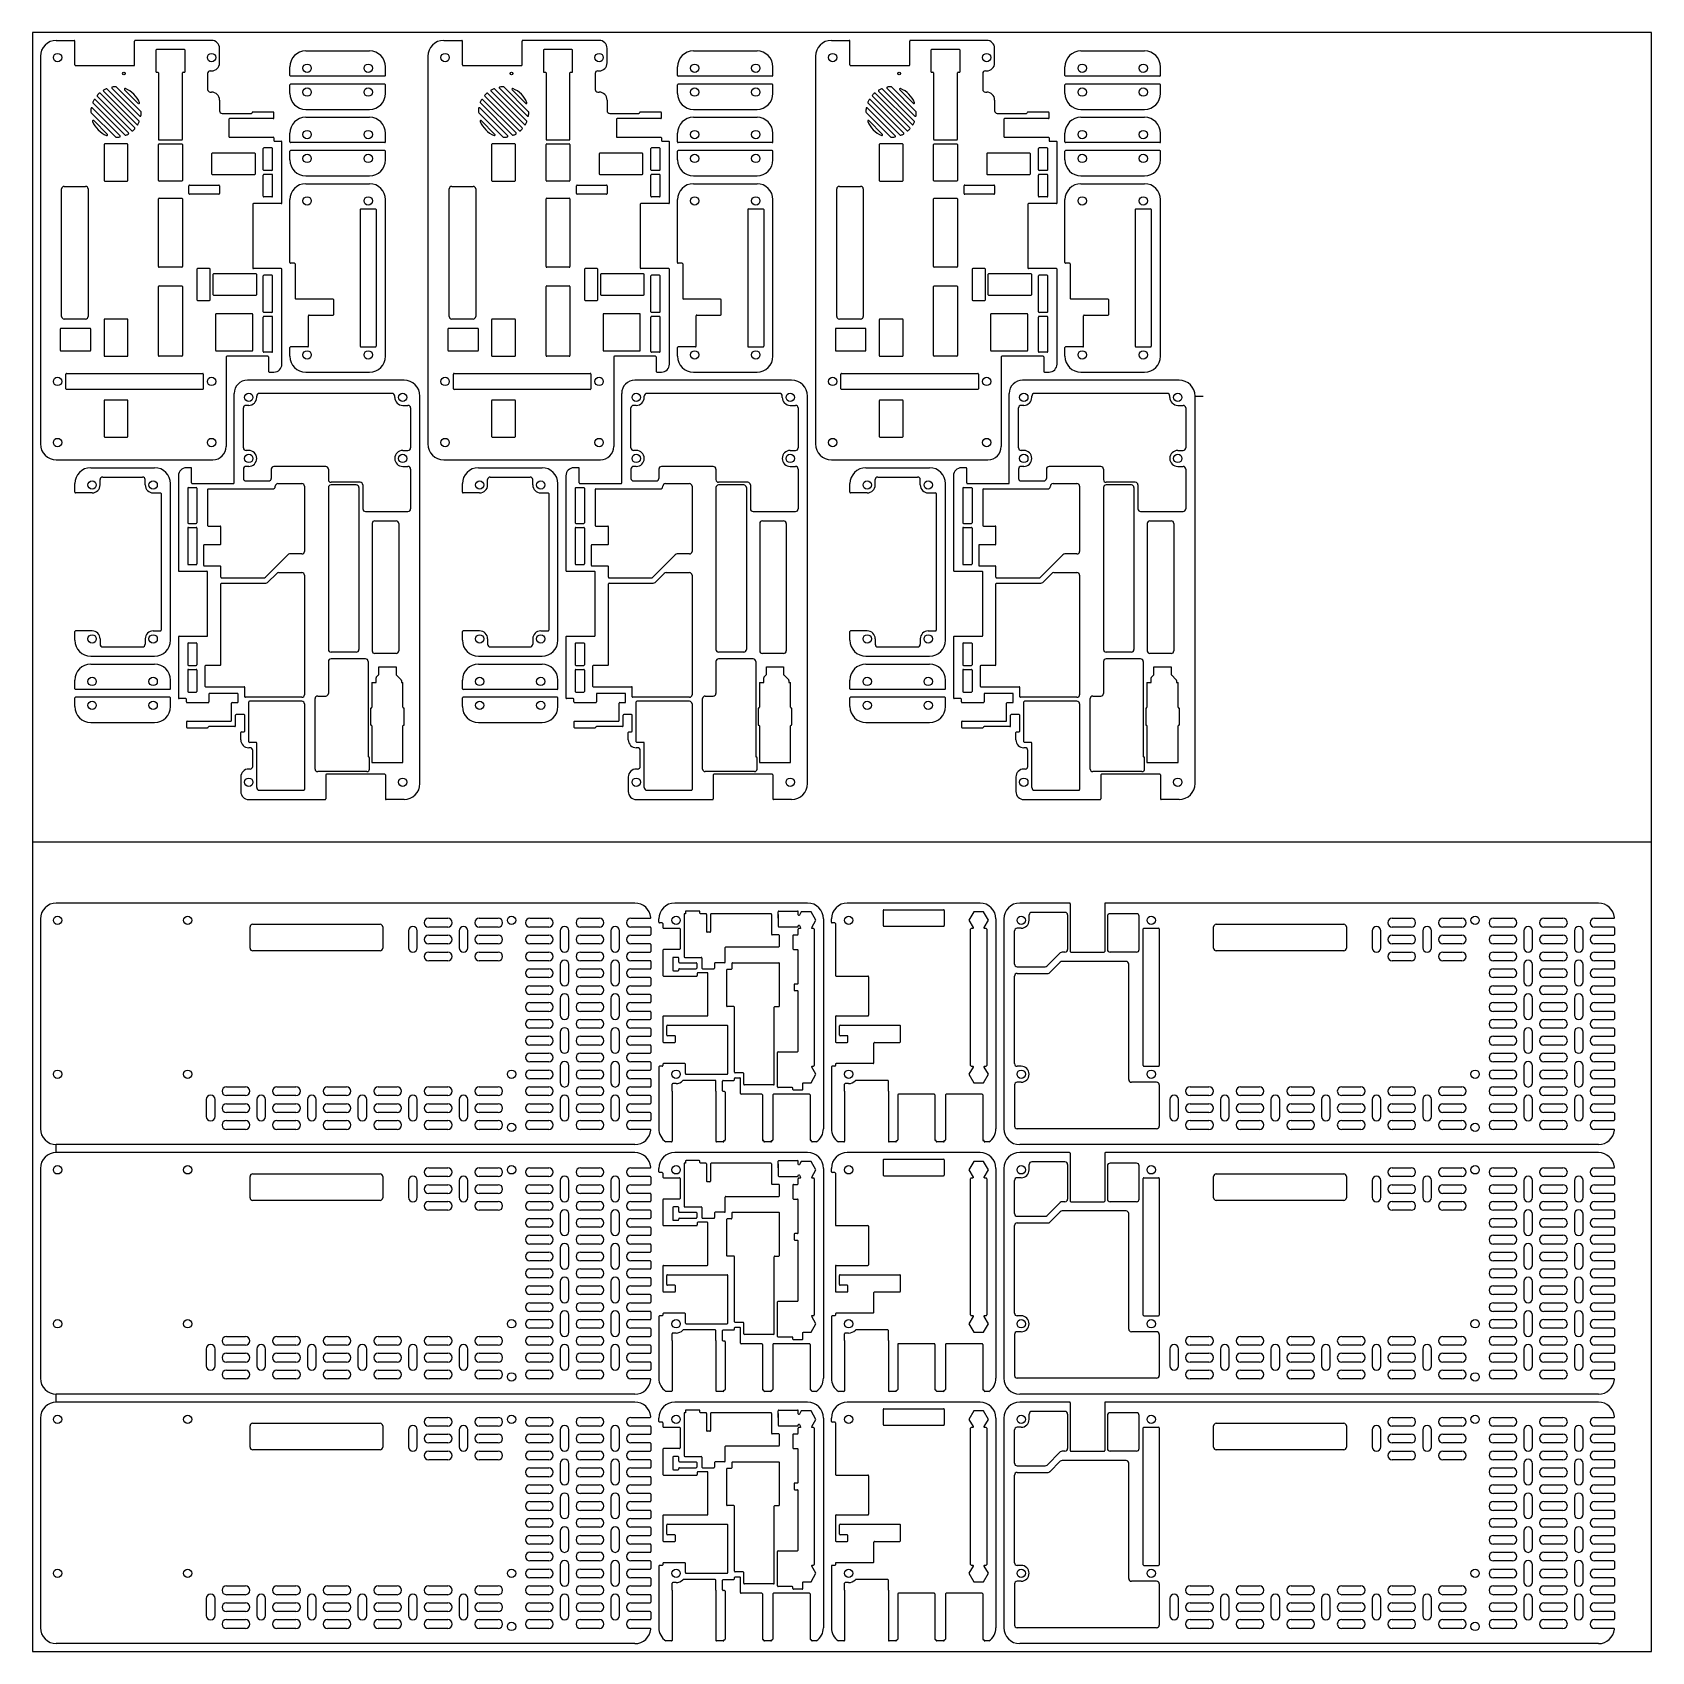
# Model space of a CAD drawing. Extents: x 0 to 610, y 0 to 610.
import ezdxf

# ---------------------------------------------------------------- set-up
doc = ezdxf.new("R2010")
doc.units = 0
doc.layers.get('0').update_dxf_attribs({"linetype": 'CONTINUOUS'})

msp = doc.modelspace()

# ---------------------------------------------------------------- linework, layer by layer
for p, q in [((610, 610), (0, 610)), ((0, 610), (0, 305)), ((610, 305), (610, 610)), ((67.5, 607), (38.75, 607)), ((213.5, 607), (184.75, 607)), ((359.5, 607), (330.75, 607)), ((3, 601), (3, 455)), ((46.5, 603.25), (46.5, 595.25)), ((57.25, 603.5), (46.75, 603.5)), ((57.5, 595.25), (57.5, 603.25)), ((103, 603), (127, 603)), ((149, 601), (149, 455)), ((192.5, 603.25), (192.5, 595.25)), ((203.25, 603.5), (192.75, 603.5)), ((203.5, 595.25), (203.5, 603.25)), ((249, 603), (273, 603)), ((295, 601), (295, 455)), ((338.5, 603.25), (338.5, 595.25)), ((349.25, 603.5), (338.75, 603.5)), ((349.5, 595.25), (349.5, 603.25)), ((395, 603), (419, 603)), ((46.75, 595), (47.25, 595)), ((47.5, 594.75), (47.5, 569.75)), ((56.5, 569.75), (56.5, 594.75)), ((97, 593.75), (97, 597)), ((132.75, 593.5), (97.25, 593.5)), ((133, 593.75), (133, 597)), ((192.75, 595), (193.25, 595)), ((193.5, 594.75), (193.5, 569.75)), ((202.5, 569.75), (202.5, 594.75)), ((243, 593.75), (243, 597)), ((278.75, 593.5), (243.25, 593.5)), ((279, 593.75), (279, 597)), ((338.75, 595), (339.25, 595)), ((339.5, 594.75), (339.5, 569.75)), ((348.5, 569.75), (348.5, 594.75)), ((389, 593.75), (389, 597)), ((424.75, 593.5), (389.25, 593.5)), ((425, 593.75), (425, 597)), ((97, 587), (97, 590.25)), ((132.75, 590.5), (97.25, 590.5)), ((133, 587), (133, 590.25)), ((243, 587), (243, 590.25)), ((278.75, 590.5), (243.25, 590.5)), ((279, 587), (279, 590.25)), ((389, 587), (389, 590.25)), ((424.75, 590.5), (389.25, 590.5)), ((425, 587), (425, 590.25)), ((103, 581), (127, 581)), ((249, 581), (273, 581)), ((395, 581), (419, 581)), ((71.5, 579.5), (82.5, 579.5)), ((74, 577.25), (74, 570.75)), ((90.75, 577.5), (74.25, 577.5)), ((103, 578), (127, 578)), ((217.5, 579.5), (228.5, 579.5)), ((220, 577.25), (220, 570.75)), ((236.75, 577.5), (220.25, 577.5)), ((249, 578), (273, 578)), ((363.5, 579.5), (374.5, 579.5)), ((366, 577.25), (366, 570.75)), ((382.75, 577.5), (366.25, 577.5)), ((395, 578), (419, 578)), ((27, 567.75), (27, 554.25)), ((35.75, 568), (27.25, 568)), ((36, 554.25), (36, 567.75)), ((47.5, 554.25), (47.5, 567.75)), ((47.75, 569.5), (56.25, 569.5)), ((47.75, 568), (56.25, 568)), ((56.5, 567.75), (56.5, 554.25)), ((74.25, 570.5), (90.75, 570.5)), ((94, 545.75), (94, 568.75)), ((97, 568.75), (97, 572)), ((132.75, 568.5), (97.25, 568.5)), ((133, 568.75), (133, 572)), ((173, 567.75), (173, 554.25)), ((181.75, 568), (173.25, 568)), ((182, 554.25), (182, 567.75)), ((193.5, 554.25), (193.5, 567.75)), ((193.75, 569.5), (202.25, 569.5)), ((193.75, 568), (202.25, 568)), ((202.5, 567.75), (202.5, 554.25)), ((220.25, 570.5), (236.75, 570.5)), ((240, 545.75), (240, 568.75)), ((243, 568.75), (243, 572)), ((278.75, 568.5), (243.25, 568.5)), ((279, 568.75), (279, 572)), ((319, 567.75), (319, 554.25)), ((327.75, 568), (319.25, 568)), ((328, 554.25), (328, 567.75)), ((339.5, 554.25), (339.5, 567.75)), ((339.75, 569.5), (348.25, 569.5)), ((339.75, 568), (348.25, 568)), ((348.5, 567.75), (348.5, 554.25)), ((366.25, 570.5), (382.75, 570.5)), ((386, 545.75), (386, 568.75)), ((389, 568.75), (389, 572)), ((424.75, 568.5), (389.25, 568.5)), ((425, 568.75), (425, 572)), ((67.5, 564.25), (67.5, 556.75)), ((83.75, 564.5), (67.75, 564.5)), ((84, 556.75), (84, 564.25)), ((87, 558.25), (87, 566.25)), ((90.25, 566.5), (87.25, 566.5)), ((90.5, 558.25), (90.5, 566.25)), ((97, 562), (97, 565.25)), ((132.75, 565.5), (97.25, 565.5)), ((133, 562), (133, 565.25)), ((213.5, 564.25), (213.5, 556.75)), ((229.75, 564.5), (213.75, 564.5)), ((230, 556.75), (230, 564.25)), ((233, 558.25), (233, 566.25)), ((236.25, 566.5), (233.25, 566.5)), ((236.5, 558.25), (236.5, 566.25)), ((243, 562), (243, 565.25)), ((278.75, 565.5), (243.25, 565.5)), ((279, 562), (279, 565.25)), ((359.5, 564.25), (359.5, 556.75)), ((375.75, 564.5), (359.75, 564.5)), ((376, 556.75), (376, 564.25)), ((379, 558.25), (379, 566.25)), ((382.25, 566.5), (379.25, 566.5)), ((382.5, 558.25), (382.5, 566.25)), ((389, 562), (389, 565.25)), ((424.75, 565.5), (389.25, 565.5)), ((425, 562), (425, 565.25)), ((67.75, 556.5), (83.75, 556.5)), ((87, 548.25), (87, 556.25)), ((90.25, 558), (87.25, 558)), ((90.25, 556.5), (87.25, 556.5)), ((90.5, 548.25), (90.5, 556.25)), ((103, 556), (127, 556)), ((213.75, 556.5), (229.75, 556.5)), ((233, 548.25), (233, 556.25)), ((236.25, 558), (233.25, 558)), ((236.25, 556.5), (233.25, 556.5)), ((236.5, 548.25), (236.5, 556.25)), ((249, 556), (273, 556)), ((359.75, 556.5), (375.75, 556.5)), ((379, 548.25), (379, 556.25)), ((382.25, 558), (379.25, 558)), ((382.25, 556.5), (379.25, 556.5)), ((382.5, 548.25), (382.5, 556.25)), ((395, 556), (419, 556)), ((27.25, 554), (35.75, 554)), ((56.25, 554), (47.75, 554)), ((59, 549.25), (59, 552.25)), ((59.25, 552.5), (70.25, 552.5)), ((70.5, 552.25), (70.5, 549.25)), ((103, 553), (127, 553)), ((173.25, 554), (181.75, 554)), ((202.25, 554), (193.75, 554)), ((205, 549.25), (205, 552.25)), ((205.25, 552.5), (216.25, 552.5)), ((216.5, 552.25), (216.5, 549.25)), ((249, 553), (273, 553)), ((319.25, 554), (327.75, 554)), ((348.25, 554), (339.75, 554)), ((351, 549.25), (351, 552.25)), ((351.25, 552.5), (362.25, 552.5)), ((362.5, 552.25), (362.5, 549.25)), ((395, 553), (419, 553)), ((47.5, 521.75), (47.5, 547.25)), ((47.75, 547.5), (56.25, 547.5)), ((56.5, 547.25), (56.5, 521.75)), ((70.25, 549), (59.25, 549)), ((83, 545.25), (83, 521.25)), ((93.75, 545.5), (83.25, 545.5)), ((90.25, 548), (87.25, 548)), ((97, 523.25), (97, 547)), ((123.5, 543.25), (123.5, 491.75)), ((123.75, 543.5), (129.25, 543.5)), ((129.5, 543.25), (129.5, 491.75)), ((133, 491.5), (133, 547)), ((193.5, 521.75), (193.5, 547.25)), ((193.75, 547.5), (202.25, 547.5)), ((202.5, 547.25), (202.5, 521.75)), ((216.25, 549), (205.25, 549)), ((229, 545.25), (229, 521.25)), ((239.75, 545.5), (229.25, 545.5)), ((236.25, 548), (233.25, 548)), ((243, 523.25), (243, 547)), ((269.5, 543.25), (269.5, 491.75)), ((269.75, 543.5), (275.25, 543.5)), ((275.5, 543.25), (275.5, 491.75)), ((279, 491.5), (279, 547)), ((339.5, 521.75), (339.5, 547.25)), ((339.75, 547.5), (348.25, 547.5)), ((348.5, 547.25), (348.5, 521.75)), ((362.25, 549), (351.25, 549)), ((375, 545.25), (375, 521.25)), ((385.75, 545.5), (375.25, 545.5)), ((382.25, 548), (379.25, 548)), ((389, 523.25), (389, 547)), ((415.5, 543.25), (415.5, 491.75)), ((415.75, 543.5), (421.25, 543.5)), ((421.5, 543.25), (421.5, 491.75)), ((425, 491.5), (425, 547)), ((56.25, 521.5), (47.75, 521.5)), ((62, 520.75), (62, 509.25)), ((66.75, 521), (62.25, 521)), ((67, 509.25), (67, 520.75)), ((68, 518.75), (68, 511.25)), ((84.25, 519), (68.25, 519)), ((93.75, 521), (83.25, 521)), ((84.5, 511.25), (84.5, 518.75)), ((90.25, 518.5), (87.25, 518.5)), ((98.75, 523), (97.25, 523)), ((99, 522.75), (99, 509.75)), ((202.25, 521.5), (193.75, 521.5)), ((208, 520.75), (208, 509.25)), ((212.75, 521), (208.25, 521)), ((213, 509.25), (213, 520.75)), ((214, 518.75), (214, 511.25)), ((230.25, 519), (214.25, 519)), ((239.75, 521), (229.25, 521)), ((230.5, 511.25), (230.5, 518.75)), ((236.25, 518.5), (233.25, 518.5)), ((244.75, 523), (243.25, 523)), ((245, 522.75), (245, 509.75)), ((348.25, 521.5), (339.75, 521.5)), ((354, 520.75), (354, 509.25)), ((358.75, 521), (354.25, 521)), ((359, 509.25), (359, 520.75)), ((360, 518.75), (360, 511.25)), ((376.25, 519), (360.25, 519)), ((385.75, 521), (375.25, 521)), ((376.5, 511.25), (376.5, 518.75)), ((382.25, 518.5), (379.25, 518.5)), ((390.75, 523), (389.25, 523)), ((391, 522.75), (391, 509.75)), ((47.5, 488.25), (47.5, 514.25)), ((47.75, 514.5), (56.25, 514.5)), ((56.5, 514.25), (56.5, 488.25)), ((87, 504.75), (87, 518.25)), ((90.5, 504.75), (90.5, 518.25)), ((193.5, 488.25), (193.5, 514.25)), ((193.75, 514.5), (202.25, 514.5)), ((202.5, 514.25), (202.5, 488.25)), ((233, 504.75), (233, 518.25)), ((236.5, 504.75), (236.5, 518.25)), ((339.5, 488.25), (339.5, 514.25)), ((339.75, 514.5), (348.25, 514.5)), ((348.5, 514.25), (348.5, 488.25)), ((379, 504.75), (379, 518.25)), ((382.5, 504.75), (382.5, 518.25)), ((62.25, 509), (66.75, 509)), ((68.25, 511), (84.25, 511)), ((208.25, 509), (212.75, 509)), ((214.25, 511), (230.25, 511)), ((354.25, 509), (358.75, 509)), ((360.25, 511), (376.25, 511)), ((27, 501.75), (27, 488.25)), ((35.75, 502), (27.25, 502)), ((36, 488.25), (36, 501.75)), ((69, 503.75), (69, 490.25)), ((82.75, 504), (69.25, 504)), ((83, 490.25), (83, 503.75)), ((87, 489.75), (87, 502.75)), ((90.25, 504.5), (87.25, 504.5)), ((90.25, 503), (87.25, 503)), ((90.5, 489.75), (90.5, 502.75)), ((104, 491.75), (104, 503.25)), ((173, 501.75), (173, 488.25)), ((181.75, 502), (173.25, 502)), ((182, 488.25), (182, 501.75)), ((215, 503.75), (215, 490.25)), ((228.75, 504), (215.25, 504)), ((229, 490.25), (229, 503.75)), ((233, 489.75), (233, 502.75)), ((236.25, 504.5), (233.25, 504.5)), ((236.25, 503), (233.25, 503)), ((236.5, 489.75), (236.5, 502.75)), ((250, 491.75), (250, 503.25)), ((319, 501.75), (319, 488.25)), ((327.75, 502), (319.25, 502)), ((328, 488.25), (328, 501.75)), ((361, 503.75), (361, 490.25)), ((374.75, 504), (361.25, 504)), ((375, 490.25), (375, 503.75)), ((379, 489.75), (379, 502.75)), ((382.25, 504.5), (379.25, 504.5)), ((382.25, 503), (379.25, 503)), ((382.5, 489.75), (382.5, 502.75)), ((396, 491.75), (396, 503.25)), ((10.5, 498.25), (10.5, 490.25)), ((21.75, 498.5), (10.75, 498.5)), ((22, 490.25), (22, 498.25)), ((156.5, 498.25), (156.5, 490.25)), ((167.75, 498.5), (156.75, 498.5)), ((168, 490.25), (168, 498.25)), ((302.5, 498.25), (302.5, 490.25)), ((313.75, 498.5), (302.75, 498.5)), ((314, 490.25), (314, 498.25)), ((10.75, 490), (21.75, 490)), ((27.25, 488), (35.75, 488)), ((56.25, 488), (47.75, 488)), ((69.25, 490), (82.75, 490)), ((90.25, 489.5), (87.25, 489.5)), ((97, 488), (97, 491.25)), ((103.75, 491.5), (97.25, 491.5)), ((123.75, 491.5), (129.25, 491.5)), ((133, 488), (133, 491.5)), ((156.75, 490), (167.75, 490)), ((173.25, 488), (181.75, 488)), ((202.25, 488), (193.75, 488)), ((215.25, 490), (228.75, 490)), ((236.25, 489.5), (233.25, 489.5)), ((243, 488), (243, 491.25)), ((249.75, 491.5), (243.25, 491.5)), ((269.75, 491.5), (275.25, 491.5)), ((279, 488), (279, 491.5)), ((302.75, 490), (313.75, 490)), ((319.25, 488), (327.75, 488)), ((348.25, 488), (339.75, 488)), ((361.25, 490), (374.75, 490)), ((382.25, 489.5), (379.25, 489.5)), ((389, 488), (389, 491.25)), ((395.75, 491.5), (389.25, 491.5)), ((415.75, 491.5), (421.25, 491.5)), ((425, 488), (425, 491.5)), ((73, 487.75), (73, 454)), ((88.75, 488), (73.25, 488)), ((89, 487.75), (89, 482.25)), ((103, 482), (127, 482)), ((219, 487.75), (219, 454)), ((234.75, 488), (219.25, 488)), ((235, 487.75), (235, 482.25)), ((249, 482), (273, 482)), ((365, 487.75), (365, 454)), ((380.75, 488), (365.25, 488)), ((381, 487.75), (381, 482.25)), ((395, 482), (419, 482)), ((12.6, 475.71), (12.6, 481.29)), ((12.85, 481.54), (64.15, 481.54)), ((64.4, 481.29), (64.4, 475.71)), ((140, 479), (81, 479)), ((158.6, 475.71), (158.6, 481.29)), ((158.85, 481.54), (210.15, 481.54)), ((210.4, 481.29), (210.4, 475.71)), ((286, 479), (227, 479)), ((304.6, 475.71), (304.6, 481.29)), ((304.85, 481.54), (356.15, 481.54)), ((356.4, 481.29), (356.4, 475.71)), ((432, 479), (373, 479)), ((64.15, 475.46), (12.85, 475.46)), ((27, 471.25), (27, 457.75)), ((35.75, 471.5), (27.25, 471.5)), ((36, 457.75), (36, 471.25)), ((76, 440.25), (76, 474)), ((135.5, 474), (85.5, 474)), ((146, 327), (146, 473)), ((210.15, 475.46), (158.85, 475.46)), ((173, 471.25), (173, 457.75)), ((181.75, 471.5), (173.25, 471.5)), ((182, 457.75), (182, 471.25)), ((222, 440.25), (222, 474)), ((281.5, 474), (231.5, 474)), ((292, 327), (292, 473)), ((356.15, 475.46), (304.85, 475.46)), ((319, 471.25), (319, 457.75)), ((327.75, 471.5), (319.25, 471.5)), ((328, 457.75), (328, 471.25)), ((368, 440.25), (368, 474)), ((427.5, 474), (377.5, 474)), ((438, 327), (438, 473)), ((438, 473), (441, 473)), ((79.5, 453.5), (79.5, 468.5)), ((225.5, 453.5), (225.5, 468.5)), ((371.5, 453.5), (371.5, 468.5)), ((27.25, 457.5), (35.75, 457.5)), ((173.25, 457.5), (181.75, 457.5)), ((319.25, 457.5), (327.75, 457.5)), ((9, 449), (68, 449)), ((22, 446), (46, 446)), ((60, 440.25), (60, 445.75)), ((110.5, 446.46), (91, 446.46)), ((155, 449), (214, 449)), ((168, 446), (192, 446)), ((206, 440.25), (206, 445.75)), ((256.5, 446.46), (237, 446.46)), ((301, 449), (360, 449)), ((314, 446), (338, 446)), ((352, 440.25), (352, 445.75)), ((402.5, 446.46), (383, 446.46)), ((16, 436.75), (16, 440)), ((25.5, 439.5), (25.5, 441.5)), ((26.5, 442.5), (41.5, 442.5)), ((42.5, 439.5), (42.5, 441.5)), ((52, 384.5), (52, 440)), ((60.25, 440), (75.75, 440)), ((92.5, 440), (101.5, 440)), ((123.5, 440.5), (112.5, 440.5)), ((122, 439.5), (112.5, 439.5)), ((124.5, 439.5), (124.5, 430.5)), ((162, 436.75), (162, 440)), ((171.5, 439.5), (171.5, 441.5)), ((172.5, 442.5), (187.5, 442.5)), ((188.5, 439.5), (188.5, 441.5)), ((198, 384.5), (198, 440)), ((206.25, 440), (221.75, 440)), ((238.5, 440), (247.5, 440)), ((269.5, 440.5), (258.5, 440.5)), ((268, 439.5), (258.5, 439.5)), ((270.5, 439.5), (270.5, 430.5)), ((308, 436.75), (308, 440)), ((317.5, 439.5), (317.5, 441.5)), ((318.5, 442.5), (333.5, 442.5)), ((334.5, 439.5), (334.5, 441.5)), ((344, 384.5), (344, 440)), ((352.25, 440), (367.75, 440)), ((384.5, 440), (393.5, 440)), ((415.5, 440.5), (404.5, 440.5)), ((414, 439.5), (404.5, 439.5)), ((416.5, 439.5), (416.5, 430.5)), ((22.5, 436.5), (16.25, 436.5)), ((45.5, 436.5), (48.25, 436.5)), ((48.5, 436.25), (48.5, 384.75)), ((58.5, 438.25), (58.5, 425.25)), ((58.75, 438.5), (61.75, 438.5)), ((62, 438.25), (62, 425.25)), ((66, 437.75), (66, 424.25)), ((91.5, 439), (91.5, 439)), ((102.5, 439), (102.5, 414.5)), ((111.5, 438.5), (111.5, 377.5)), ((168.5, 436.5), (162.25, 436.5)), ((191.5, 436.5), (194.25, 436.5)), ((194.5, 436.25), (194.5, 384.75)), ((204.5, 438.25), (204.5, 425.25)), ((204.75, 438.5), (207.75, 438.5)), ((208, 438.25), (208, 425.25)), ((212, 437.75), (212, 424.25)), ((237.5, 439), (237.5, 439)), ((248.5, 439), (248.5, 414.5)), ((257.5, 438.5), (257.5, 377.5)), ((314.5, 436.5), (308.25, 436.5)), ((337.5, 436.5), (340.25, 436.5)), ((340.5, 436.25), (340.5, 384.75)), ((350.5, 438.25), (350.5, 425.25)), ((350.75, 438.5), (353.75, 438.5)), ((354, 438.25), (354, 425.25)), ((358, 437.75), (358, 424.25)), ((383.5, 439), (383.5, 439)), ((394.5, 439), (394.5, 414.5)), ((403.5, 438.5), (403.5, 377.5)), ((125.5, 429.5), (141.5, 429.5)), ((271.5, 429.5), (287.5, 429.5)), ((417.5, 429.5), (433.5, 429.5)), ((58.5, 423.25), (58.5, 409.75)), ((58.75, 425), (61.75, 425)), ((58.75, 423.5), (61.75, 423.5)), ((62, 423.25), (62, 409.75)), ((66.25, 424), (70.75, 424)), ((71, 417.25), (71, 423.75)), ((204.5, 423.25), (204.5, 409.75)), ((204.75, 425), (207.75, 425)), ((204.75, 423.5), (207.75, 423.5)), ((208, 423.25), (208, 409.75)), ((212.25, 424), (216.75, 424)), ((217, 417.25), (217, 423.75)), ((350.5, 423.25), (350.5, 409.75)), ((350.75, 425), (353.75, 425)), ((350.75, 423.5), (353.75, 423.5)), ((354, 423.25), (354, 409.75)), ((358.25, 424), (362.75, 424)), ((363, 417.25), (363, 423.75)), ((64.5, 416.75), (64.5, 409.25)), ((70.75, 417), (64.75, 417)), ((210.5, 416.75), (210.5, 409.25)), ((216.75, 417), (210.75, 417)), ((356.5, 416.75), (356.5, 409.25)), ((362.75, 417), (356.75, 417)), ((58.75, 409.5), (61.75, 409.5)), ((64.75, 409), (70.75, 409)), ((71, 404.75), (71, 408.75)), ((101.5, 413.5), (96.91, 413.5)), ((204.75, 409.5), (207.75, 409.5)), ((210.75, 409), (216.75, 409)), ((217, 404.75), (217, 408.75)), ((247.5, 413.5), (242.91, 413.5)), ((350.75, 409.5), (353.75, 409.5)), ((356.75, 409), (362.75, 409)), ((363, 404.75), (363, 408.75)), ((393.5, 413.5), (388.91, 413.5)), ((55.25, 407), (65.75, 407)), ((66, 382.75), (66, 406.75)), ((92.74, 406.5), (101.5, 406.5)), ((102.5, 405.5), (102.5, 360.5)), ((201.25, 407), (211.75, 407)), ((212, 382.75), (212, 406.75)), ((238.74, 406.5), (247.5, 406.5)), ((248.5, 405.5), (248.5, 360.5)), ((347.25, 407), (357.75, 407)), ((358, 382.75), (358, 406.75)), ((384.74, 406.5), (393.5, 406.5)), ((394.5, 405.5), (394.5, 360.5)), ((71, 371.75), (71, 402.25)), ((217, 371.75), (217, 402.25)), ((363, 371.75), (363, 402.25)), ((22.5, 384.5), (16.25, 384.5)), ((45.5, 384.5), (48.25, 384.5)), ((52, 381), (52, 384.5)), ((168.5, 384.5), (162.25, 384.5)), ((191.5, 384.5), (194.25, 384.5)), ((198, 381), (198, 384.5)), ((314.5, 384.5), (308.25, 384.5)), ((337.5, 384.5), (340.25, 384.5)), ((344, 381), (344, 384.5)), ((16, 381), (16, 384.25)), ((25.5, 381.5), (25.5, 379.5)), ((26.5, 378.5), (41.5, 378.5)), ((42.5, 381.5), (42.5, 379.5)), ((55, 382.25), (55, 359.25)), ((55.25, 382.5), (65.75, 382.5)), ((58.5, 379.75), (58.5, 371.75)), ((58.75, 380), (61.75, 380)), ((62, 379.75), (62, 371.75)), ((162, 381), (162, 384.25)), ((171.5, 381.5), (171.5, 379.5)), ((172.5, 378.5), (187.5, 378.5)), ((188.5, 381.5), (188.5, 379.5)), ((201, 382.25), (201, 359.25)), ((201.25, 382.5), (211.75, 382.5)), ((204.5, 379.75), (204.5, 371.75)), ((204.75, 380), (207.75, 380)), ((208, 379.75), (208, 371.75)), ((308, 381), (308, 384.25)), ((317.5, 381.5), (317.5, 379.5)), ((318.5, 378.5), (333.5, 378.5)), ((334.5, 381.5), (334.5, 379.5)), ((347, 382.25), (347, 359.25)), ((347.25, 382.5), (357.75, 382.5)), ((350.5, 379.75), (350.5, 371.75)), ((350.75, 380), (353.75, 380)), ((354, 379.75), (354, 371.75)), ((22, 375), (46, 375)), ((122, 376.5), (112.5, 376.5)), ((125.5, 374), (112.5, 374)), ((168, 375), (192, 375)), ((268, 376.5), (258.5, 376.5)), ((271.5, 374), (258.5, 374)), ((314, 375), (338, 375)), ((414, 376.5), (404.5, 376.5)), ((417.5, 374), (404.5, 374)), ((22, 372), (46, 372)), ((58.5, 369.75), (58.5, 361.75)), ((58.75, 371.5), (61.75, 371.5)), ((58.75, 370), (61.75, 370)), ((62, 369.75), (62, 361.75)), ((65, 371.25), (65, 363.75)), ((70.75, 371.5), (65.25, 371.5)), ((168, 372), (192, 372)), ((204.5, 369.75), (204.5, 361.75)), ((204.75, 371.5), (207.75, 371.5)), ((204.75, 370), (207.75, 370)), ((208, 369.75), (208, 361.75)), ((211, 371.25), (211, 363.75)), ((216.75, 371.5), (211.25, 371.5)), ((314, 372), (338, 372)), ((350.5, 369.75), (350.5, 361.75)), ((350.75, 371.5), (353.75, 371.5)), ((350.75, 370), (353.75, 370)), ((354, 369.75), (354, 361.75)), ((357, 371.25), (357, 363.75)), ((362.75, 371.5), (357.25, 371.5)), ((16, 362.75), (16, 366)), ((51.75, 362.5), (16.25, 362.5)), ((52, 362.75), (52, 366)), ((58.75, 361.5), (61.75, 361.5)), ((65.25, 363.5), (79.75, 363.5)), ((80, 359.75), (80, 363.25)), ((107.5, 360), (110.5, 360)), ((162, 362.75), (162, 366)), ((197.75, 362.5), (162.25, 362.5)), ((198, 362.75), (198, 366)), ((204.75, 361.5), (207.75, 361.5)), ((211.25, 363.5), (225.75, 363.5)), ((226, 359.75), (226, 363.25)), ((253.5, 360), (256.5, 360)), ((308, 362.75), (308, 366)), ((343.75, 362.5), (308.25, 362.5)), ((344, 362.75), (344, 366)), ((350.75, 361.5), (353.75, 361.5)), ((357.25, 363.5), (371.75, 363.5)), ((372, 359.75), (372, 363.25)), ((399.5, 360), (402.5, 360)), ((16, 356), (16, 359.25)), ((51.75, 359.5), (16.25, 359.5)), ((52, 356), (52, 359.25)), ((75, 350.75), (75, 357.25)), ((102.5, 357), (102.5, 324.75)), ((162, 356), (162, 359.25)), ((197.75, 359.5), (162.25, 359.5)), ((198, 356), (198, 359.25)), ((221, 350.75), (221, 357.25)), ((248.5, 357), (248.5, 324.75)), ((308, 356), (308, 359.25)), ((343.75, 359.5), (308.25, 359.5)), ((344, 356), (344, 359.25)), ((367, 350.75), (367, 357.25)), ((394.5, 357), (394.5, 324.75)), ((22, 350), (46, 350)), ((58.25, 350.5), (74.75, 350.5)), ((76.25, 348.5), (66.5, 348.5)), ((76.5, 348.75), (76.5, 352.75)), ((168, 350), (192, 350)), ((204.25, 350.5), (220.75, 350.5)), ((222.25, 348.5), (212.5, 348.5)), ((222.5, 348.75), (222.5, 352.75)), ((314, 350), (338, 350)), ((350.25, 350.5), (366.75, 350.5)), ((368.25, 348.5), (358.5, 348.5)), ((368.5, 348.75), (368.5, 352.75)), ((85.5, 324.5), (102.25, 324.5)), ((231.5, 324.5), (248.25, 324.5)), ((377.5, 324.5), (394.25, 324.5)), ((81.5, 321), (110.25, 321)), ((227.5, 321), (256.25, 321)), ((373.5, 321), (402.25, 321)), ((610, 305), (0, 305)), ((0, 305), (0, 0)), ((610, 0), (610, 305)), ((227, 282), (9, 282)), ((292, 282), (242, 282)), ((357, 282), (307, 282)), ((390.75, 282), (372, 282)), ((590, 282), (404.25, 282)), ((3, 276), (3, 197)), ((298, 276), (298, 197)), ((363, 276), (363, 197)), ((366, 276), (366, 197)), ((389, 278.5), (376.5, 278.5)), ((415.96, 278), (406, 278)), ((416.96, 264.5), (416.96, 277)), ((237.5, 274.25), (237.5, 272.75)), ((288.46, 270.25), (288.46, 272.15)), ((294.54, 272.15), (294.54, 220.85)), ((302.5, 274.25), (302.5, 254.75)), ((353.46, 220.85), (353.46, 272.15)), ((359.54, 272.15), (359.54, 220.85)), ((418.46, 220.75), (418.46, 272.25)), ((424.5, 272.25), (424.5, 220.75)), ((237.5, 264.25), (237.5, 254.75)), ((288.46, 251.75), (288.46, 264.25)), ((281.46, 243.25), (281.46, 259.25)), ((288.46, 226.25), (288.46, 248.75)), ((237.5, 239.25), (237.5, 229.75)), ((302.5, 239.25), (302.5, 229.75)), ((236, 220.24), (236, 197)), ((301, 220.24), (301, 197)), ((370, 213.5), (370, 198)), ((241, 211.17), (241, 192.25)), ((257.5, 211.17), (257.5, 192.25)), ((261, 210.75), (261, 192.75)), ((274.75, 210), (266.96, 210)), ((275, 209.75), (275, 192.75)), ((279, 209.75), (279, 192.75)), ((292.75, 210), (279.25, 210)), ((293, 209.75), (293, 192.75)), ((306, 211.17), (306, 192.25)), ((322.5, 211.17), (322.5, 192.25)), ((326, 209.75), (326, 192.75)), ((339.75, 210), (326.25, 210)), ((340, 209.75), (340, 192.75)), ((344, 209.75), (344, 192.75)), ((357.75, 210), (344.25, 210)), ((358, 209.75), (358, 192.75)), ((423.5, 197), (371, 197)), ((9, 188), (9, 191)), ((227, 191), (9, 191)), ((240.75, 192), (238.68, 192)), ((260.25, 192), (257.75, 192)), ((278.25, 192), (275.75, 192)), ((295.32, 192), (293.75, 192)), ((305.75, 192), (303.68, 192)), ((325.25, 192), (322.75, 192)), ((343.25, 192), (340.75, 192)), ((360.32, 192), (358.75, 192)), ((590, 191), (372, 191)), ((227, 188), (9, 188)), ((292, 188), (242, 188)), ((357, 188), (307, 188)), ((390.75, 188), (372, 188)), ((389, 184.5), (376.5, 184.5)), ((590, 188), (404.25, 188)), ((415.96, 184), (406, 184)), ((416.96, 170.5), (416.96, 183)), ((3, 182), (3, 103)), ((237.5, 180.25), (237.5, 178.75)), ((288.46, 176.25), (288.46, 178.15)), ((294.54, 178.15), (294.54, 126.85)), ((298, 182), (298, 103)), ((302.5, 180.25), (302.5, 160.75)), ((353.46, 126.85), (353.46, 178.15)), ((359.54, 178.15), (359.54, 126.85)), ((363, 182), (363, 103)), ((366, 182), (366, 103)), ((418.46, 126.75), (418.46, 178.25)), ((424.5, 178.25), (424.5, 126.75)), ((237.5, 170.25), (237.5, 160.75)), ((281.46, 149.25), (281.46, 165.25)), ((288.46, 157.75), (288.46, 170.25)), ((288.46, 132.25), (288.46, 154.75)), ((237.5, 145.25), (237.5, 135.75)), ((302.5, 145.25), (302.5, 135.75)), ((236, 126.24), (236, 103)), ((301, 126.24), (301, 103)), ((241, 117.17), (241, 98.25)), ((257.5, 117.17), (257.5, 98.25)), ((261, 116.75), (261, 98.75)), ((274.75, 116), (266.96, 116)), ((292.75, 116), (279.25, 116)), ((306, 117.17), (306, 98.25)), ((322.5, 117.17), (322.5, 98.25)), ((339.75, 116), (326.25, 116)), ((357.75, 116), (344.25, 116)), ((370, 119.5), (370, 104)), ((275, 115.75), (275, 98.75)), ((279, 115.75), (279, 98.75)), ((293, 115.75), (293, 98.75)), ((326, 115.75), (326, 98.75)), ((340, 115.75), (340, 98.75)), ((344, 115.75), (344, 98.75)), ((358, 115.75), (358, 98.75)), ((240.75, 98), (238.68, 98)), ((260.25, 98), (257.75, 98)), ((278.25, 98), (275.75, 98)), ((295.32, 98), (293.75, 98)), ((305.75, 98), (303.68, 98)), ((325.25, 98), (322.75, 98)), ((343.25, 98), (340.75, 98)), ((360.32, 98), (358.75, 98)), ((423.5, 103), (371, 103)), ((9, 94), (9, 97)), ((227, 97), (9, 97)), ((227, 94), (9, 94)), ((292, 94), (242, 94)), ((357, 94), (307, 94)), ((590, 97), (372, 97)), ((390.75, 94), (372, 94)), ((590, 94), (404.25, 94)), ((3, 88), (3, 9)), ((237.5, 86.25), (237.5, 84.75)), ((298, 88), (298, 9)), ((302.5, 86.25), (302.5, 66.75)), ((363, 88), (363, 9)), ((366, 88), (366, 9)), ((389, 90.5), (376.5, 90.5)), ((415.96, 90), (406, 90)), ((416.96, 76.5), (416.96, 89)), ((288.46, 82.25), (288.46, 84.15)), ((294.54, 84.15), (294.54, 32.85)), ((353.46, 32.85), (353.46, 84.15)), ((359.54, 84.15), (359.54, 32.85)), ((418.46, 32.75), (418.46, 84.25)), ((424.5, 84.25), (424.5, 32.75)), ((237.5, 76.25), (237.5, 66.75)), ((288.46, 63.75), (288.46, 76.25)), ((281.46, 55.25), (281.46, 71.25)), ((288.46, 38.25), (288.46, 60.75)), ((237.5, 51.25), (237.5, 41.75)), ((302.5, 51.25), (302.5, 41.75)), ((236, 32.24), (236, 9)), ((301, 32.24), (301, 9)), ((370, 25.5), (370, 10)), ((241, 23.17), (241, 4.25)), ((257.5, 23.17), (257.5, 4.25)), ((261, 22.75), (261, 4.75)), ((274.75, 22), (266.96, 22)), ((275, 21.75), (275, 4.75)), ((279, 21.75), (279, 4.75)), ((292.75, 22), (279.25, 22)), ((293, 21.75), (293, 4.75)), ((306, 23.17), (306, 4.25)), ((322.5, 23.17), (322.5, 4.25)), ((326, 21.75), (326, 4.75)), ((339.75, 22), (326.25, 22)), ((340, 21.75), (340, 4.75)), ((344, 21.75), (344, 4.75)), ((357.75, 22), (344.25, 22)), ((358, 21.75), (358, 4.75)), ((423.5, 9), (371, 9)), ((0, 0), (610, 0)), ((227, 3), (9, 3)), ((240.75, 4), (238.68, 4)), ((260.25, 4), (257.75, 4)), ((278.25, 4), (275.75, 4)), ((295.32, 4), (293.75, 4)), ((305.75, 4), (303.68, 4)), ((325.25, 4), (322.75, 4)), ((343.25, 4), (340.75, 4)), ((360.32, 4), (358.75, 4)), ((590, 3), (372, 3))]:
    msp.add_line(p, q)
at = {"linetype": 'CONTINUOUS'}
for p, q in [((9, 607), (15.75, 607)), ((16, 597.75), (16, 606.75)), ((38.5, 597.75), (38.5, 606.75)), ((70.5, 598.5), (70.5, 604)), ((155, 607), (161.75, 607)), ((162, 597.75), (162, 606.75)), ((184.5, 597.75), (184.5, 606.75)), ((216.5, 598.5), (216.5, 604)), ((301, 607), (307.75, 607)), ((308, 597.75), (308, 606.75)), ((330.5, 597.75), (330.5, 606.75)), ((362.5, 598.5), (362.5, 604)), ((16.25, 597.5), (38.25, 597.5)), ((56.75, 595), (57.25, 595)), ((66, 594.5), (66, 588.5)), ((67, 595.5), (67.5, 595.5)), ((162.25, 597.5), (184.25, 597.5)), ((202.75, 595), (203.25, 595)), ((212, 594.5), (212, 588.5)), ((213, 595.5), (213.5, 595.5)), ((308.25, 597.5), (330.25, 597.5)), ((348.75, 595), (349.25, 595)), ((358, 594.5), (358, 588.5)), ((359, 595.5), (359.5, 595.5)), ((24.44, 586), (37.5, 572.94)), ((25.5, 587.06), (38.56, 574)), ((26.79, 587.89), (39.39, 575.29)), ((28.1, 588.71), (40.21, 576.6)), ((29.95, 588.97), (40.47, 578.45)), ((31.62, 589.43), (40.93, 580.12)), ((34.75, 588.41), (39.91, 583.25)), ((67, 587.5), (67.5, 587.5)), ((170.44, 586), (183.5, 572.94)), ((171.5, 587.06), (184.56, 574)), ((172.79, 587.89), (185.39, 575.29)), ((174.1, 588.71), (186.21, 576.6)), ((175.95, 588.97), (186.47, 578.45)), ((177.62, 589.43), (186.93, 580.12)), ((180.75, 588.41), (185.91, 583.25)), ((213, 587.5), (213.5, 587.5)), ((316.44, 586), (329.5, 572.94)), ((317.5, 587.06), (330.56, 574)), ((318.79, 587.89), (331.39, 575.29)), ((320.1, 588.71), (332.21, 576.6)), ((321.95, 588.97), (332.47, 578.45)), ((323.62, 589.43), (332.93, 580.12)), ((326.75, 588.41), (331.91, 583.25)), ((359, 587.5), (359.5, 587.5)), ((22.07, 579.88), (31.38, 570.57)), ((22.53, 581.55), (33.05, 571.03)), ((22.79, 583.4), (34.9, 571.29)), ((23.61, 584.71), (36.21, 572.11)), ((70.5, 584.5), (70.5, 580.5)), ((82.75, 579.75), (82.75, 579.75)), ((90.75, 580), (83, 580)), ((91, 577.75), (91, 579.75)), ((168.07, 579.88), (177.38, 570.57)), ((168.53, 581.55), (179.05, 571.03)), ((168.79, 583.4), (180.9, 571.29)), ((169.61, 584.71), (182.21, 572.11)), ((216.5, 584.5), (216.5, 580.5)), ((228.75, 579.75), (228.75, 579.75)), ((236.75, 580), (229, 580)), ((237, 577.75), (237, 579.75)), ((314.07, 579.88), (323.38, 570.57)), ((314.53, 581.55), (325.05, 571.03)), ((314.79, 583.4), (326.9, 571.29)), ((315.61, 584.71), (328.21, 572.11)), ((362.5, 584.5), (362.5, 580.5)), ((374.75, 579.75), (374.75, 579.75)), ((382.75, 580), (375, 580)), ((383, 577.75), (383, 579.75)), ((23.09, 576.75), (28.25, 571.59)), ((169.09, 576.75), (174.25, 571.59)), ((315.09, 576.75), (320.25, 571.59)), ((91, 570.25), (91, 569.25)), ((91.25, 569), (93.75, 569)), ((237, 570.25), (237, 569.25)), ((237.25, 569), (239.75, 569)), ((383, 570.25), (383, 569.25)), ((383.25, 569), (385.75, 569)), ((11, 503), (11, 551)), ((12, 552), (20, 552)), ((21, 551), (21, 503)), ((157, 503), (157, 551)), ((158, 552), (166, 552)), ((167, 551), (167, 503)), ((303, 503), (303, 551)), ((304, 552), (312, 552)), ((313, 551), (313, 503)), ((94, 485), (94, 520.75)), ((240, 485), (240, 520.75)), ((386, 485), (386, 520.75)), ((113.25, 509.5), (99.25, 509.5)), ((113.5, 503.75), (113.5, 509.25)), ((259.25, 509.5), (245.25, 509.5)), ((259.5, 503.75), (259.5, 509.25)), ((405.25, 509.5), (391.25, 509.5)), ((405.5, 503.75), (405.5, 509.25)), ((20, 502), (12, 502)), ((104.25, 503.5), (113.25, 503.5)), ((166, 502), (158, 502)), ((250.25, 503.5), (259.25, 503.5)), ((312, 502), (304, 502)), ((396.25, 503.5), (405.25, 503.5)), ((89.25, 482), (91, 482)), ((235.25, 482), (237, 482)), ((381.25, 482), (383, 482)), ((84.5, 472.5), (84.5, 473)), ((136.5, 472.5), (136.5, 473)), ((230.5, 472.5), (230.5, 473)), ((282.5, 472.5), (282.5, 473)), ((376.5, 472.5), (376.5, 473)), ((428.5, 472.5), (428.5, 473)), ((81.5, 469.5), (80.5, 469.5)), ((139.5, 469.5), (141.5, 469.5)), ((142.5, 468.5), (142.5, 453.5)), ((227.5, 469.5), (226.5, 469.5)), ((285.5, 469.5), (287.5, 469.5)), ((288.5, 468.5), (288.5, 453.5)), ((373.5, 469.5), (372.5, 469.5)), ((431.5, 469.5), (433.5, 469.5)), ((434.5, 468.5), (434.5, 453.5)), ((81.5, 452.5), (80.5, 452.5)), ((139.5, 452.5), (141.5, 452.5)), ((227.5, 452.5), (226.5, 452.5)), ((285.5, 452.5), (287.5, 452.5)), ((373.5, 452.5), (372.5, 452.5)), ((431.5, 452.5), (433.5, 452.5)), ((59.75, 446), (58, 446)), ((79.5, 445.5), (79.5, 442)), ((81.5, 446.5), (80.5, 446.5)), ((90, 445.46), (90, 442)), ((111.5, 445.46), (111.5, 441.5)), ((139.5, 446.5), (141.5, 446.5)), ((142.5, 445.5), (142.5, 430.5)), ((205.75, 446), (204, 446)), ((225.5, 445.5), (225.5, 442)), ((227.5, 446.5), (226.5, 446.5)), ((236, 445.46), (236, 442)), ((257.5, 445.46), (257.5, 441.5)), ((285.5, 446.5), (287.5, 446.5)), ((288.5, 445.5), (288.5, 430.5)), ((351.75, 446), (350, 446)), ((371.5, 445.5), (371.5, 442)), ((373.5, 446.5), (372.5, 446.5)), ((382, 445.46), (382, 442)), ((403.5, 445.46), (403.5, 441.5)), ((431.5, 446.5), (433.5, 446.5)), ((434.5, 445.5), (434.5, 430.5)), ((55, 443), (55, 407.25)), ((80.5, 441), (89, 441)), ((201, 443), (201, 407.25)), ((226.5, 441), (235, 441)), ((347, 443), (347, 407.25)), ((372.5, 441), (381, 441)), ((66.25, 438), (90.5, 438)), ((123, 438.5), (123, 377.5)), ((212.25, 438), (236.5, 438)), ((269, 438.5), (269, 377.5)), ((358.25, 438), (382.5, 438)), ((415, 438.5), (415, 377.5)), ((128, 425), (128, 377)), ((129, 426), (137, 426)), ((138, 425), (138, 377)), ((274, 425), (274, 377)), ((275, 426), (283, 426)), ((284, 425), (284, 377)), ((420, 425), (420, 377)), ((421, 426), (429, 426)), ((430, 425), (430, 377)), ((87.79, 404.79), (96.21, 413.21)), ((233.79, 404.79), (242.21, 413.21)), ((379.79, 404.79), (388.21, 413.21)), ((71.25, 404.5), (87.09, 404.5)), ((88.62, 402.79), (92.04, 406.21)), ((217.25, 404.5), (233.09, 404.5)), ((234.62, 402.79), (238.04, 406.21)), ((363.25, 404.5), (379.09, 404.5)), ((380.62, 402.79), (384.04, 406.21)), ((71.25, 402.5), (87.91, 402.5)), ((217.25, 402.5), (233.91, 402.5)), ((363.25, 402.5), (379.91, 402.5)), ((111.5, 373), (111.5, 361)), ((126.5, 373), (126.5, 337.25)), ((137, 376), (129, 376)), ((257.5, 373), (257.5, 361)), ((272.5, 373), (272.5, 337.25)), ((283, 376), (275, 376)), ((403.5, 373), (403.5, 361)), ((418.5, 373), (418.5, 337.25)), ((429, 376), (421, 376)), ((129.5, 365.1), (129.5, 366.9)), ((129.57, 367.07), (130.43, 367.93)), ((130.5, 368.1), (130.5, 371)), ((130.5, 371), (137, 371)), ((137, 371), (137, 368.1)), ((137.07, 367.93), (138.93, 366.07)), ((275.5, 365.1), (275.5, 366.9)), ((275.57, 367.07), (276.43, 367.93)), ((276.5, 368.1), (276.5, 371)), ((276.5, 371), (283, 371)), ((283, 371), (283, 368.1)), ((283.07, 367.93), (284.93, 366.07)), ((421.5, 365.1), (421.5, 366.9)), ((421.57, 367.07), (422.43, 367.93)), ((422.5, 368.1), (422.5, 371)), ((422.5, 371), (429, 371)), ((429, 371), (429, 368.1)), ((429.07, 367.93), (430.93, 366.07)), ((66.5, 360.75), (66.5, 357.75)), ((77.25, 361), (66.75, 361)), ((77.5, 357.75), (77.5, 360.75)), ((127.9, 365.1), (127.9, 355.75)), ((127.9, 365.1), (129.5, 365.1)), ((139, 365.9), (139, 365.1)), ((139, 365.1), (139.6, 365.1)), ((139.6, 355.75), (139.6, 365.1)), ((212.5, 360.75), (212.5, 357.75)), ((223.25, 361), (212.75, 361)), ((223.5, 357.75), (223.5, 360.75)), ((273.9, 365.1), (273.9, 355.75)), ((273.9, 365.1), (275.5, 365.1)), ((285, 365.9), (285, 365.1)), ((285, 365.1), (285.6, 365.1)), ((285.6, 355.75), (285.6, 365.1)), ((358.5, 360.75), (358.5, 357.75)), ((369.25, 361), (358.75, 361)), ((369.5, 357.75), (369.5, 360.75)), ((419.9, 365.1), (419.9, 355.75)), ((419.9, 365.1), (421.5, 365.1)), ((431, 365.9), (431, 365.1)), ((431, 365.1), (431.6, 365.1)), ((431.6, 355.75), (431.6, 365.1)), ((57.75, 359), (55.25, 359)), ((58, 357.75), (58, 358.75)), ((58.25, 357.5), (66.25, 357.5)), ((75.25, 357.5), (77.25, 357.5)), ((101.5, 359.5), (80.25, 359.5)), ((81.5, 342.75), (81.5, 357.75)), ((101.5, 358), (81.75, 358)), ((106.5, 332.5), (106.5, 359)), ((127.4, 355.25), (127.4, 349.25)), ((127.65, 355.5), (127.65, 355.5)), ((139.85, 355.5), (139.85, 355.5)), ((140.1, 349.25), (140.1, 355.25)), ((203.75, 359), (201.25, 359)), ((204, 357.75), (204, 358.75)), ((204.25, 357.5), (212.25, 357.5)), ((221.25, 357.5), (223.25, 357.5)), ((247.5, 359.5), (226.25, 359.5)), ((227.5, 342.75), (227.5, 357.75)), ((247.5, 358), (227.75, 358)), ((252.5, 332.5), (252.5, 359)), ((273.4, 355.25), (273.4, 349.25)), ((273.65, 355.5), (273.65, 355.5)), ((285.85, 355.5), (285.85, 355.5)), ((286.1, 349.25), (286.1, 355.25)), ((349.75, 359), (347.25, 359)), ((350, 357.75), (350, 358.75)), ((350.25, 357.5), (358.25, 357.5)), ((367.25, 357.5), (369.25, 357.5)), ((393.5, 359.5), (372.25, 359.5)), ((373.5, 342.75), (373.5, 357.75)), ((393.5, 358), (373.75, 358)), ((398.5, 332.5), (398.5, 359)), ((419.4, 355.25), (419.4, 349.25)), ((419.65, 355.5), (419.65, 355.5)), ((431.85, 355.5), (431.85, 355.5)), ((432.1, 349.25), (432.1, 355.25)), ((58, 350.25), (58, 348.25)), ((58.25, 348), (66, 348)), ((66.25, 348.25), (66.25, 348.25)), ((79.75, 353), (76.75, 353)), ((80, 346.75), (80, 352.75)), ((127.65, 349), (127.65, 349)), ((127.9, 348.75), (127.9, 334.9)), ((139.6, 334.9), (139.6, 348.75)), ((139.85, 349), (139.85, 349)), ((204, 350.25), (204, 348.25)), ((204.25, 348), (212, 348)), ((212.25, 348.25), (212.25, 348.25)), ((225.75, 353), (222.75, 353)), ((226, 346.75), (226, 352.75)), ((273.65, 349), (273.65, 349)), ((273.9, 348.75), (273.9, 334.9)), ((285.6, 334.9), (285.6, 348.75)), ((285.85, 349), (285.85, 349)), ((350, 350.25), (350, 348.25)), ((350.25, 348), (358, 348)), ((358.25, 348.25), (358.25, 348.25)), ((371.75, 353), (368.75, 353)), ((372, 346.75), (372, 352.75)), ((419.65, 349), (419.65, 349)), ((419.9, 348.75), (419.9, 334.9)), ((431.6, 334.9), (431.6, 348.75)), ((431.85, 349), (431.85, 349)), ((78.5, 343.5), (78.5, 346.25)), ((78.75, 346.5), (79.75, 346.5)), ((84.25, 342.5), (81.75, 342.5)), ((84.5, 325.5), (84.5, 342.25)), ((224.5, 343.5), (224.5, 346.25)), ((224.75, 346.5), (225.75, 346.5)), ((230.25, 342.5), (227.75, 342.5)), ((230.5, 325.5), (230.5, 342.25)), ((370.5, 343.5), (370.5, 346.25)), ((370.75, 346.5), (371.75, 346.5)), ((376.25, 342.5), (373.75, 342.5)), ((376.5, 325.5), (376.5, 342.25)), ((82, 340.5), (81.5, 340.5)), ((83, 333.5), (83, 339.5)), ((126.75, 337), (126.75, 337)), ((127, 332.5), (127, 336.75)), ((228, 340.5), (227.5, 340.5)), ((229, 333.5), (229, 339.5)), ((272.75, 337), (272.75, 337)), ((273, 332.5), (273, 336.75)), ((374, 340.5), (373.5, 340.5)), ((375, 333.5), (375, 339.5)), ((418.75, 337), (418.75, 337)), ((419, 332.5), (419, 336.75)), ((78.5, 329.5), (78.5, 324)), ((82, 332.5), (81.5, 332.5)), ((126, 331.5), (107.5, 331.5)), ((110.5, 330.25), (110.5, 321.25)), ((132.75, 330.5), (110.75, 330.5)), ((127.9, 334.9), (139.6, 334.9)), ((133, 330.25), (133, 321.25)), ((224.5, 329.5), (224.5, 324)), ((228, 332.5), (227.5, 332.5)), ((272, 331.5), (253.5, 331.5)), ((256.5, 330.25), (256.5, 321.25)), ((278.75, 330.5), (256.75, 330.5)), ((273.9, 334.9), (285.6, 334.9)), ((279, 330.25), (279, 321.25)), ((370.5, 329.5), (370.5, 324)), ((374, 332.5), (373.5, 332.5)), ((418, 331.5), (399.5, 331.5)), ((402.5, 330.25), (402.5, 321.25)), ((424.75, 330.5), (402.75, 330.5)), ((419.9, 334.9), (431.6, 334.9)), ((425, 330.25), (425, 321.25)), ((140, 321), (133.25, 321)), ((286, 321), (279.25, 321)), ((432, 321), (425.25, 321)), ((391, 281.75), (391, 263.75)), ((404, 281.75), (404, 263.75)), ((149.3, 276.25), (156.45, 276.25)), ((168.35, 276.25), (175.5, 276.25)), ((187.4, 276.25), (194.55, 276.25)), ((206.45, 276.25), (213.6, 276.25)), ((225.5, 276.25), (232.73, 276.25)), ((236, 274.75), (236, 276)), ((237.25, 274.5), (236.25, 274.5)), ((246, 278), (245.5, 278)), ((245.5, 278), (245.5, 275.5)), ((245.5, 275.5), (245.5, 261.75)), ((246, 278.75), (246, 278)), ((251.25, 279), (246.25, 279)), ((251.5, 278.25), (251.5, 278.75)), ((253.75, 278), (251.75, 278)), ((254, 277.75), (254, 271.25)), ((255.5, 277.75), (255.5, 271.25)), ((278.25, 278), (255.75, 278)), ((278.5, 277.75), (278.5, 270.25)), ((281, 276.25), (281, 278.75)), ((281, 277.75), (281, 273.25)), ((281.25, 279), (288.25, 279)), ((301, 274.75), (301, 276)), ((302.25, 274.5), (301.25, 274.5)), ((320.5, 279.25), (320.5, 273.5)), ((320.75, 279.5), (343.25, 279.5)), ((343.5, 279.25), (343.5, 273.5)), ((375.5, 275.5), (375.5, 277.5)), ((390, 277.5), (390, 264.5)), ((405, 277), (405, 264.5)), ((512.3, 276.25), (519.45, 276.25)), ((531.35, 276.25), (538.5, 276.25)), ((550.4, 276.25), (557.55, 276.25)), ((569.45, 276.25), (576.6, 276.25)), ((588.5, 276.25), (595.73, 276.25)), ((82, 265), (82, 273)), ((83, 274), (131, 274)), ((132, 273), (132, 265)), ((141.7, 271.5), (141.7, 265.15)), ((145, 265.15), (145, 271.5)), ((156.45, 272.95), (149.3, 272.95)), ((149.3, 269.9), (156.45, 269.9)), ((160.75, 271.5), (160.75, 265.15)), ((164.05, 265.15), (164.05, 271.5)), ((175.5, 272.95), (168.35, 272.95)), ((168.35, 269.9), (175.5, 269.9)), ((194.55, 272.95), (187.4, 272.95)), ((187.4, 269.9), (194.55, 269.9)), ((198.85, 271.5), (198.85, 265.15)), ((202.15, 265.15), (202.15, 271.5)), ((213.6, 272.95), (206.45, 272.95)), ((206.45, 269.9), (213.6, 269.9)), ((217.9, 271.5), (217.9, 265.15)), ((221.2, 265.15), (221.2, 271.5)), ((232.75, 272.95), (225.5, 272.95)), ((225.5, 269.9), (232.75, 269.9)), ((233, 272.7), (233, 270.15)), ((237.75, 272.5), (243.75, 272.5)), ((244, 272.25), (244, 264.75)), ((255.25, 271), (254.25, 271)), ((281.21, 270), (278.75, 270)), ((281.25, 273), (288.25, 273)), ((281.46, 265.75), (281.46, 269.75)), ((286.5, 269.75), (286.5, 264.75)), ((286.75, 270), (288.21, 270)), ((320.75, 273.25), (343.25, 273.25)), ((370, 259), (370, 271.5)), ((372.5, 272.5), (371, 272.5)), ((418.71, 272.5), (424.25, 272.5)), ((445, 265), (445, 273)), ((446, 274), (494, 274)), ((495, 273), (495, 265)), ((504.7, 271.5), (504.7, 265.15)), ((508, 265.15), (508, 271.5)), ((519.45, 272.95), (512.3, 272.95)), ((512.3, 269.9), (519.45, 269.9)), ((523.75, 271.5), (523.75, 265.15)), ((527.05, 265.15), (527.05, 271.5)), ((538.5, 272.95), (531.35, 272.95)), ((531.35, 269.9), (538.5, 269.9)), ((557.55, 272.95), (550.4, 272.95)), ((550.4, 269.9), (557.55, 269.9)), ((561.85, 271.5), (561.85, 265.15)), ((565.15, 265.15), (565.15, 271.5)), ((576.6, 272.95), (569.45, 272.95)), ((569.45, 269.9), (576.6, 269.9)), ((580.9, 271.5), (580.9, 265.15)), ((584.2, 265.15), (584.2, 271.5)), ((595.75, 272.95), (588.5, 272.95)), ((588.5, 269.9), (595.75, 269.9)), ((596, 272.7), (596, 270.15)), ((131, 264), (83, 264)), ((156.45, 266.6), (149.3, 266.6)), ((149.3, 263.55), (156.45, 263.55)), ((175.5, 266.6), (168.35, 266.6)), ((168.35, 263.55), (175.5, 263.55)), ((194.55, 266.6), (187.4, 266.6)), ((187.4, 263.55), (194.55, 263.55)), ((213.6, 266.6), (206.45, 266.6)), ((206.45, 263.55), (213.6, 263.55)), ((232.75, 266.6), (225.5, 266.6)), ((225.5, 263.55), (232.75, 263.55)), ((233, 266.35), (233, 263.8)), ((243.75, 264.5), (237.75, 264.5)), ((261, 259.75), (261, 265.25)), ((261.25, 265.5), (281.21, 265.5)), ((286.75, 264.5), (288.21, 264.5)), ((382.29, 258.29), (387.21, 263.21)), ((389, 263.5), (387.91, 263.5)), ((391.25, 263.5), (403.75, 263.5)), ((415.96, 263.5), (406, 263.5)), ((494, 264), (446, 264)), ((519.45, 266.6), (512.3, 266.6)), ((512.3, 263.55), (519.45, 263.55)), ((538.5, 266.6), (531.35, 266.6)), ((531.35, 263.55), (538.5, 263.55)), ((557.55, 266.6), (550.4, 266.6)), ((550.4, 263.55), (557.55, 263.55)), ((576.6, 266.6), (569.45, 266.6)), ((569.45, 263.55), (576.6, 263.55)), ((595.75, 266.6), (588.5, 266.6)), ((588.5, 263.55), (595.75, 263.55)), ((596, 266.35), (596, 263.8)), ((156.45, 260.25), (149.3, 260.25)), ((175.5, 260.25), (168.35, 260.25)), ((194.55, 260.25), (187.4, 260.25)), ((187.4, 257.2), (194.55, 257.2)), ((198.85, 258.8), (198.85, 252.45)), ((202.15, 252.45), (202.15, 258.8)), ((213.6, 260.25), (206.45, 260.25)), ((206.45, 257.2), (213.6, 257.2)), ((217.9, 258.8), (217.9, 252.45)), ((221.2, 252.45), (221.2, 258.8)), ((232.75, 260.25), (225.5, 260.25)), ((225.5, 257.2), (232.75, 257.2)), ((233, 260), (233, 257.45)), ((241.25, 261.25), (241.25, 256.75)), ((243.25, 261.5), (241.5, 261.5)), ((241.5, 256.5), (243.25, 256.5)), ((243.5, 259.75), (243.5, 261.25)), ((243.5, 256.75), (243.5, 257)), ((243.75, 259.5), (250, 259.5)), ((243.75, 257.25), (250, 257.25)), ((245.75, 261.5), (252, 261.5)), ((250.25, 259.25), (250.25, 257.5)), ((252.25, 261.25), (252.25, 257.5)), ((252.5, 257.25), (256.75, 257.25)), ((257, 259.25), (257, 257.5)), ((260.75, 259.5), (257.25, 259.5)), ((261.5, 256.75), (261.5, 243.25)), ((263.25, 257), (261.75, 257)), ((263.5, 259.25), (263.5, 257.25)), ((263.75, 259.5), (281.21, 259.5)), ((371, 258), (381.59, 258)), ((383.33, 255.79), (387.24, 259.71)), ((412, 260), (387.95, 260)), ((413, 215.5), (413, 259)), ((519.45, 260.25), (512.3, 260.25)), ((538.5, 260.25), (531.35, 260.25)), ((557.55, 260.25), (550.4, 260.25)), ((550.4, 257.2), (557.55, 257.2)), ((561.85, 258.8), (561.85, 252.45)), ((565.15, 252.45), (565.15, 258.8)), ((576.6, 260.25), (569.45, 260.25)), ((569.45, 257.2), (576.6, 257.2)), ((580.9, 258.8), (580.9, 252.45)), ((584.2, 252.45), (584.2, 258.8)), ((595.75, 260.25), (588.5, 260.25)), ((588.5, 257.2), (595.75, 257.2)), ((596, 260), (596, 257.45)), ((194.55, 253.9), (187.4, 253.9)), ((187.4, 250.85), (194.55, 250.85)), ((213.6, 253.9), (206.45, 253.9)), ((206.45, 250.85), (213.6, 250.85)), ((232.75, 253.9), (225.5, 253.9)), ((225.5, 250.85), (232.75, 250.85)), ((233, 253.65), (233, 251.1)), ((237.75, 254.5), (250.25, 254.5)), ((250.5, 255.5), (250.5, 254.75)), ((254.25, 255.75), (250.75, 255.75)), ((254.5, 239.75), (254.5, 255.5)), ((286.96, 251.25), (286.96, 249.25)), ((288.21, 251.5), (287.21, 251.5)), ((302.75, 254.5), (314.75, 254.5)), ((315, 254.25), (315, 239.75)), ((370, 221.5), (370, 254.5)), ((371, 255.5), (382.62, 255.5)), ((557.55, 253.9), (550.4, 253.9)), ((550.4, 250.85), (557.55, 250.85)), ((576.6, 253.9), (569.45, 253.9)), ((569.45, 250.85), (576.6, 250.85)), ((595.75, 253.9), (588.5, 253.9)), ((588.5, 250.85), (595.75, 250.85)), ((596, 253.65), (596, 251.1)), ((194.55, 247.55), (187.4, 247.55)), ((187.4, 244.5), (194.55, 244.5)), ((198.85, 246.1), (198.85, 239.75)), ((202.15, 239.75), (202.15, 246.1)), ((213.6, 247.55), (206.45, 247.55)), ((206.45, 244.5), (213.6, 244.5)), ((217.9, 246.1), (217.9, 239.75)), ((221.2, 239.75), (221.2, 246.1)), ((232.75, 247.55), (225.5, 247.55)), ((225.5, 244.5), (232.75, 244.5)), ((233, 247.3), (233, 244.75)), ((287.21, 249), (288.21, 249)), ((557.55, 247.55), (550.4, 247.55)), ((550.4, 244.5), (557.55, 244.5)), ((561.85, 246.1), (561.85, 239.75)), ((565.15, 239.75), (565.15, 246.1)), ((576.6, 247.55), (569.45, 247.55)), ((569.45, 244.5), (576.6, 244.5)), ((580.9, 246.1), (580.9, 239.75)), ((584.2, 239.75), (584.2, 246.1)), ((595.75, 247.55), (588.5, 247.55)), ((588.5, 244.5), (595.75, 244.5)), ((596, 247.3), (596, 244.75)), ((194.55, 241.2), (187.4, 241.2)), ((187.4, 238.15), (194.55, 238.15)), ((213.6, 241.2), (206.45, 241.2)), ((206.45, 238.15), (213.6, 238.15)), ((232.75, 241.2), (225.5, 241.2)), ((225.5, 238.15), (232.75, 238.15)), ((233, 240.95), (233, 238.4)), ((237.75, 239.5), (254.25, 239.5)), ((264.25, 243), (261.75, 243)), ((264.5, 218.25), (264.5, 242.75)), ((279.46, 213.75), (279.46, 242.75)), ((279.71, 243), (281.21, 243)), ((302.75, 239.5), (314.75, 239.5)), ((557.55, 241.2), (550.4, 241.2)), ((550.4, 238.15), (557.55, 238.15)), ((576.6, 241.2), (569.45, 241.2)), ((569.45, 238.15), (576.6, 238.15)), ((595.75, 241.2), (588.5, 241.2)), ((588.5, 238.15), (595.75, 238.15)), ((596, 240.95), (596, 238.4)), ((194.55, 234.85), (187.4, 234.85)), ((187.4, 231.8), (194.55, 231.8)), ((198.85, 233.4), (198.85, 227.05)), ((202.15, 227.05), (202.15, 233.4)), ((213.6, 234.85), (206.45, 234.85)), ((206.45, 231.8), (213.6, 231.8)), ((217.9, 233.4), (217.9, 227.05)), ((221.2, 227.05), (221.2, 233.4)), ((232.75, 234.85), (225.5, 234.85)), ((225.5, 231.8), (232.75, 231.8)), ((233, 234.6), (233, 232.05)), ((239, 232.25), (239, 235.75)), ((239.25, 236), (261.75, 236)), ((242, 232), (239.25, 232)), ((262, 217.75), (262, 235.75)), ((304, 232.25), (304, 235.75)), ((304.25, 236), (326.75, 236)), ((307, 232), (304.25, 232)), ((327, 229.75), (327, 235.75)), ((557.55, 234.85), (550.4, 234.85)), ((550.4, 231.8), (557.55, 231.8)), ((561.85, 233.4), (561.85, 227.05)), ((565.15, 227.05), (565.15, 233.4)), ((576.6, 234.85), (569.45, 234.85)), ((569.45, 231.8), (576.6, 231.8)), ((580.9, 233.4), (580.9, 227.05)), ((584.2, 227.05), (584.2, 233.4)), ((595.75, 234.85), (588.5, 234.85)), ((588.5, 231.8), (595.75, 231.8)), ((596, 234.6), (596, 232.05)), ((194.55, 228.5), (187.4, 228.5)), ((213.6, 228.5), (206.45, 228.5)), ((232.75, 228.5), (225.5, 228.5)), ((233, 228.25), (233, 225.7)), ((237.75, 229.5), (242, 229.5)), ((242.25, 229.75), (242.25, 231.75)), ((280.71, 212.75), (280.71, 225.75)), ((280.96, 226), (288.21, 226)), ((302.75, 229.5), (307, 229.5)), ((307.25, 229.75), (307.25, 231.75)), ((317, 221.75), (317, 229.25)), ((317.25, 229.5), (326.75, 229.5)), ((557.55, 228.5), (550.4, 228.5)), ((576.6, 228.5), (569.45, 228.5)), ((595.75, 228.5), (588.5, 228.5)), ((596, 228.25), (596, 225.7)), ((187.4, 225.45), (194.55, 225.45)), ((194.55, 222.15), (187.4, 222.15)), ((198.85, 220.7), (198.85, 214.35)), ((202.15, 214.35), (202.15, 220.7)), ((206.45, 225.45), (213.6, 225.45)), ((213.6, 222.15), (206.45, 222.15)), ((217.9, 220.7), (217.9, 214.35)), ((221.2, 214.35), (221.2, 220.7)), ((225.5, 225.45), (232.75, 225.45)), ((232.75, 222.15), (225.5, 222.15)), ((233, 221.9), (233, 219.35)), ((237.25, 220.49), (236.25, 220.49)), ((237.5, 221.25), (237.5, 220.74)), ((245.75, 221.5), (237.75, 221.5)), ((246, 217.75), (246, 221.25)), ((302.25, 220.49), (301.25, 220.49)), ((302.5, 221.25), (302.5, 220.74)), ((316.75, 221.5), (302.75, 221.5)), ((372.5, 220.5), (371, 220.5)), ((418.71, 220.5), (424.25, 220.5)), ((550.4, 225.45), (557.55, 225.45)), ((557.55, 222.15), (550.4, 222.15)), ((561.85, 220.7), (561.85, 214.35)), ((565.15, 214.35), (565.15, 220.7)), ((569.45, 225.45), (576.6, 225.45)), ((576.6, 222.15), (569.45, 222.15)), ((580.9, 220.7), (580.9, 214.35)), ((584.2, 214.35), (584.2, 220.7)), ((588.5, 225.45), (595.75, 225.45)), ((595.75, 222.15), (588.5, 222.15)), ((596, 221.9), (596, 219.35)), ((187.4, 219.1), (194.55, 219.1)), ((194.55, 215.8), (187.4, 215.8)), ((206.45, 219.1), (213.6, 219.1)), ((213.6, 215.8), (206.45, 215.8)), ((225.5, 219.1), (232.75, 219.1)), ((232.75, 215.8), (225.5, 215.8)), ((233, 215.55), (233, 213)), ((241, 211.17), (241, 213.75)), ((242.5, 214), (241.25, 214)), ((257.25, 215.17), (245.22, 215.17)), ((246.25, 217.5), (261.75, 217.5)), ((257.5, 211.17), (257.5, 214.92)), ((260, 211.25), (260, 214.92)), ((260.25, 215.17), (264.25, 215.17)), ((264.5, 215.42), (264.5, 215.92)), ((267.71, 218), (264.75, 218)), ((264.75, 216.17), (266.46, 216.17)), ((266.71, 210.25), (266.71, 215.92)), ((267.96, 213.75), (267.96, 217.75)), ((279.21, 213.5), (268.21, 213.5)), ((306, 211.17), (306, 213.75)), ((307.5, 214), (306.25, 214)), ((322.25, 215.17), (310.22, 215.17)), ((322.5, 211.17), (322.5, 214.92)), ((372.5, 214.5), (371, 214.5)), ((423.5, 214.5), (414, 214.5)), ((424.5, 213.5), (424.5, 198)), ((550.4, 219.1), (557.55, 219.1)), ((557.55, 215.8), (550.4, 215.8)), ((569.45, 219.1), (576.6, 219.1)), ((576.6, 215.8), (569.45, 215.8)), ((588.5, 219.1), (595.75, 219.1)), ((595.75, 215.8), (588.5, 215.8)), ((596, 215.55), (596, 213)), ((65.5, 208), (65.5, 201.65)), ((68.8, 201.65), (68.8, 208)), ((73.1, 212.75), (80.25, 212.75)), ((80.25, 209.45), (73.1, 209.45)), ((84.55, 208), (84.55, 201.65)), ((87.85, 201.65), (87.85, 208)), ((92.15, 212.75), (99.3, 212.75)), ((99.3, 209.45), (92.15, 209.45)), ((103.6, 208), (103.6, 201.65)), ((106.9, 201.65), (106.9, 208)), ((111.2, 212.75), (118.35, 212.75)), ((118.35, 209.45), (111.2, 209.45)), ((122.65, 208), (122.65, 201.65)), ((125.95, 201.65), (125.95, 208)), ((130.25, 212.75), (137.4, 212.75)), ((137.4, 209.45), (130.25, 209.45)), ((141.7, 208), (141.7, 201.65)), ((145, 201.65), (145, 208)), ((149.3, 212.75), (156.45, 212.75)), ((156.45, 209.45), (149.3, 209.45)), ((160.75, 208), (160.75, 201.65)), ((164.05, 201.65), (164.05, 208)), ((168.35, 212.75), (175.5, 212.75)), ((175.5, 209.45), (168.35, 209.45)), ((187.4, 212.75), (194.55, 212.75)), ((194.55, 209.45), (187.4, 209.45)), ((198.85, 208), (198.85, 201.65)), ((202.15, 201.65), (202.15, 208)), ((206.45, 212.75), (213.6, 212.75)), ((213.6, 209.45), (206.45, 209.45)), ((217.9, 208), (217.9, 201.65)), ((221.2, 201.65), (221.2, 208)), ((225.5, 212.75), (232.75, 212.75)), ((232.75, 209.45), (225.5, 209.45)), ((233, 209.2), (233, 206.65)), ((260.75, 211), (260.25, 211)), ((286.25, 212.5), (280.96, 212.5)), ((286.5, 211.75), (286.5, 212.25)), ((290, 211.5), (286.75, 211.5)), ((428.5, 208), (428.5, 201.65)), ((431.8, 201.65), (431.8, 208)), ((436.1, 212.75), (443.25, 212.75)), ((443.25, 209.45), (436.1, 209.45)), ((447.55, 208), (447.55, 201.65)), ((450.85, 201.65), (450.85, 208)), ((455.15, 212.75), (462.3, 212.75)), ((462.3, 209.45), (455.15, 209.45)), ((466.6, 208), (466.6, 201.65)), ((469.9, 201.65), (469.9, 208)), ((474.2, 212.75), (481.35, 212.75)), ((481.35, 209.45), (474.2, 209.45)), ((485.65, 208), (485.65, 201.65)), ((488.95, 201.65), (488.95, 208)), ((493.25, 212.75), (500.4, 212.75)), ((500.4, 209.45), (493.25, 209.45)), ((504.7, 208), (504.7, 201.65)), ((508, 201.65), (508, 208)), ((512.3, 212.75), (519.45, 212.75)), ((519.45, 209.45), (512.3, 209.45)), ((523.75, 208), (523.75, 201.65)), ((527.05, 201.65), (527.05, 208)), ((531.35, 212.75), (538.5, 212.75)), ((538.5, 209.45), (531.35, 209.45)), ((550.4, 212.75), (557.55, 212.75)), ((557.55, 209.45), (550.4, 209.45)), ((561.85, 208), (561.85, 201.65)), ((565.15, 201.65), (565.15, 208)), ((569.45, 212.75), (576.6, 212.75)), ((576.6, 209.45), (569.45, 209.45)), ((580.9, 208), (580.9, 201.65)), ((584.2, 201.65), (584.2, 208)), ((588.5, 212.75), (595.75, 212.75)), ((595.75, 209.45), (588.5, 209.45)), ((596, 209.2), (596, 206.65)), ((73.1, 206.4), (80.25, 206.4)), ((80.25, 203.1), (73.1, 203.1)), ((92.15, 206.4), (99.3, 206.4)), ((99.3, 203.1), (92.15, 203.1)), ((111.2, 206.4), (118.35, 206.4)), ((118.35, 203.1), (111.2, 203.1)), ((130.25, 206.4), (137.4, 206.4)), ((137.4, 203.1), (130.25, 203.1)), ((149.3, 206.4), (156.45, 206.4)), ((156.45, 203.1), (149.3, 203.1)), ((168.35, 206.4), (175.5, 206.4)), ((175.5, 203.1), (168.35, 203.1)), ((187.4, 206.4), (194.55, 206.4)), ((194.55, 203.1), (187.4, 203.1)), ((206.45, 206.4), (213.6, 206.4)), ((213.6, 203.1), (206.45, 203.1)), ((225.5, 206.4), (232.75, 206.4)), ((232.75, 203.1), (225.5, 203.1)), ((233, 202.85), (233, 200.3)), ((436.1, 206.4), (443.25, 206.4)), ((443.25, 203.1), (436.1, 203.1)), ((455.15, 206.4), (462.3, 206.4)), ((462.3, 203.1), (455.15, 203.1)), ((474.2, 206.4), (481.35, 206.4)), ((481.35, 203.1), (474.2, 203.1)), ((493.25, 206.4), (500.4, 206.4)), ((500.4, 203.1), (493.25, 203.1)), ((512.3, 206.4), (519.45, 206.4)), ((519.45, 203.1), (512.3, 203.1)), ((531.35, 206.4), (538.5, 206.4)), ((538.5, 203.1), (531.35, 203.1)), ((550.4, 206.4), (557.55, 206.4)), ((557.55, 203.1), (550.4, 203.1)), ((569.45, 206.4), (576.6, 206.4)), ((576.6, 203.1), (569.45, 203.1)), ((588.5, 206.4), (595.75, 206.4)), ((595.75, 203.1), (588.5, 203.1)), ((596, 202.85), (596, 200.3)), ((73.1, 200.05), (80.25, 200.05)), ((80.25, 196.75), (73.1, 196.75)), ((92.15, 200.05), (99.3, 200.05)), ((99.3, 196.75), (92.15, 196.75)), ((111.2, 200.05), (118.35, 200.05)), ((118.35, 196.75), (111.2, 196.75)), ((130.25, 200.05), (137.4, 200.05)), ((137.4, 196.75), (130.25, 196.75)), ((149.3, 200.05), (156.45, 200.05)), ((156.45, 196.75), (149.3, 196.75)), ((168.35, 200.05), (175.5, 200.05)), ((175.5, 196.75), (168.35, 196.75)), ((187.4, 200.05), (194.55, 200.05)), ((194.55, 196.75), (187.4, 196.75)), ((206.45, 200.05), (213.6, 200.05)), ((213.6, 196.75), (206.45, 196.75)), ((225.5, 200.05), (232.75, 200.05)), ((232.73, 196.75), (225.5, 196.75)), ((436.1, 200.05), (443.25, 200.05)), ((443.25, 196.75), (436.1, 196.75)), ((455.15, 200.05), (462.3, 200.05)), ((462.3, 196.75), (455.15, 196.75)), ((474.2, 200.05), (481.35, 200.05)), ((481.35, 196.75), (474.2, 196.75)), ((493.25, 200.05), (500.4, 200.05)), ((500.4, 196.75), (493.25, 196.75)), ((512.3, 200.05), (519.45, 200.05)), ((519.45, 196.75), (512.3, 196.75)), ((531.35, 200.05), (538.5, 200.05)), ((538.5, 196.75), (531.35, 196.75)), ((550.4, 200.05), (557.55, 200.05)), ((557.55, 196.75), (550.4, 196.75)), ((569.45, 200.05), (576.6, 200.05)), ((576.6, 196.75), (569.45, 196.75)), ((588.5, 200.05), (595.75, 200.05)), ((595.73, 196.75), (588.5, 196.75)), ((260.5, 192.25), (260.5, 192.5)), ((260.5, 192.5), (260.75, 192.5)), ((275.5, 192.5), (275.25, 192.5)), ((275.5, 192.25), (275.5, 192.5)), ((278.5, 192.25), (278.5, 192.5)), ((278.5, 192.5), (278.75, 192.5)), ((293.5, 192.5), (293.25, 192.5)), ((293.5, 192.25), (293.5, 192.5)), ((325.5, 192.25), (325.5, 192.5)), ((325.5, 192.5), (325.75, 192.5)), ((340.5, 192.5), (340.25, 192.5)), ((340.5, 192.25), (340.5, 192.5)), ((343.5, 192.25), (343.5, 192.5)), ((343.5, 192.5), (343.75, 192.5)), ((358.5, 192.5), (358.25, 192.5)), ((358.5, 192.25), (358.5, 192.5)), ((246, 184), (245.5, 184)), ((245.5, 184), (245.5, 181.5)), ((246, 184.75), (246, 184)), ((251.25, 185), (246.25, 185)), ((251.5, 184.25), (251.5, 184.75)), ((253.75, 184), (251.75, 184)), ((254, 183.75), (254, 177.25)), ((255.5, 183.75), (255.5, 177.25)), ((278.25, 184), (255.75, 184)), ((278.5, 183.75), (278.5, 176.25)), ((281, 182.25), (281, 184.75)), ((281, 183.75), (281, 179.25)), ((281.25, 185), (288.25, 185)), ((320.5, 185.25), (320.5, 179.5)), ((320.75, 185.5), (343.25, 185.5)), ((343.5, 185.25), (343.5, 179.5)), ((375.5, 181.5), (375.5, 183.5)), ((390, 183.5), (390, 170.5)), ((391, 187.75), (391, 169.75)), ((404, 187.75), (404, 169.75)), ((82, 171), (82, 179)), ((83, 180), (131, 180)), ((132, 179), (132, 171)), ((141.7, 177.5), (141.7, 171.15)), ((145, 171.15), (145, 177.5)), ((149.3, 182.25), (156.45, 182.25)), ((156.45, 178.95), (149.3, 178.95)), ((160.75, 177.5), (160.75, 171.15)), ((164.05, 171.15), (164.05, 177.5)), ((168.35, 182.25), (175.5, 182.25)), ((175.5, 178.95), (168.35, 178.95)), ((187.4, 182.25), (194.55, 182.25)), ((194.55, 178.95), (187.4, 178.95)), ((198.85, 177.5), (198.85, 171.15)), ((202.15, 171.15), (202.15, 177.5)), ((206.45, 182.25), (213.6, 182.25)), ((213.6, 178.95), (206.45, 178.95)), ((217.9, 177.5), (217.9, 171.15)), ((221.2, 171.15), (221.2, 177.5)), ((225.5, 182.25), (232.73, 182.25)), ((232.75, 178.95), (225.5, 178.95)), ((233, 178.7), (233, 176.15)), ((236, 180.75), (236, 182)), ((237.25, 180.5), (236.25, 180.5)), ((237.75, 178.5), (243.75, 178.5)), ((244, 178.25), (244, 170.75)), ((245.5, 181.5), (245.5, 167.75)), ((255.25, 177), (254.25, 177)), ((281.25, 179), (288.25, 179)), ((301, 180.75), (301, 182)), ((302.25, 180.5), (301.25, 180.5)), ((320.75, 179.25), (343.25, 179.25)), ((370, 165), (370, 177.5)), ((372.5, 178.5), (371, 178.5)), ((405, 183), (405, 170.5)), ((418.71, 178.5), (424.25, 178.5)), ((445, 171), (445, 179)), ((446, 180), (494, 180)), ((495, 179), (495, 171)), ((504.7, 177.5), (504.7, 171.15)), ((508, 171.15), (508, 177.5)), ((512.3, 182.25), (519.45, 182.25)), ((519.45, 178.95), (512.3, 178.95)), ((523.75, 177.5), (523.75, 171.15)), ((527.05, 171.15), (527.05, 177.5)), ((531.35, 182.25), (538.5, 182.25)), ((538.5, 178.95), (531.35, 178.95)), ((550.4, 182.25), (557.55, 182.25)), ((557.55, 178.95), (550.4, 178.95)), ((561.85, 177.5), (561.85, 171.15)), ((565.15, 171.15), (565.15, 177.5)), ((569.45, 182.25), (576.6, 182.25)), ((576.6, 178.95), (569.45, 178.95)), ((580.9, 177.5), (580.9, 171.15)), ((584.2, 171.15), (584.2, 177.5)), ((588.5, 182.25), (595.73, 182.25)), ((595.75, 178.95), (588.5, 178.95)), ((596, 178.7), (596, 176.15)), ((149.3, 175.9), (156.45, 175.9)), ((156.45, 172.6), (149.3, 172.6)), ((168.35, 175.9), (175.5, 175.9)), ((175.5, 172.6), (168.35, 172.6)), ((187.4, 175.9), (194.55, 175.9)), ((194.55, 172.6), (187.4, 172.6)), ((206.45, 175.9), (213.6, 175.9)), ((213.6, 172.6), (206.45, 172.6)), ((225.5, 175.9), (232.75, 175.9)), ((232.75, 172.6), (225.5, 172.6)), ((233, 172.35), (233, 169.8)), ((261, 165.75), (261, 171.25)), ((261.25, 171.5), (281.21, 171.5)), ((281.21, 176), (278.75, 176)), ((281.46, 171.75), (281.46, 175.75)), ((286.5, 175.75), (286.5, 170.75)), ((286.75, 176), (288.21, 176)), ((512.3, 175.9), (519.45, 175.9)), ((519.45, 172.6), (512.3, 172.6)), ((531.35, 175.9), (538.5, 175.9)), ((538.5, 172.6), (531.35, 172.6)), ((550.4, 175.9), (557.55, 175.9)), ((557.55, 172.6), (550.4, 172.6)), ((569.45, 175.9), (576.6, 175.9)), ((576.6, 172.6), (569.45, 172.6)), ((588.5, 175.9), (595.75, 175.9)), ((595.75, 172.6), (588.5, 172.6)), ((596, 172.35), (596, 169.8)), ((131, 170), (83, 170)), ((149.3, 169.55), (156.45, 169.55)), ((156.45, 166.25), (149.3, 166.25)), ((168.35, 169.55), (175.5, 169.55)), ((175.5, 166.25), (168.35, 166.25)), ((187.4, 169.55), (194.55, 169.55)), ((194.55, 166.25), (187.4, 166.25)), ((198.85, 164.8), (198.85, 158.45)), ((202.15, 158.45), (202.15, 164.8)), ((206.45, 169.55), (213.6, 169.55)), ((213.6, 166.25), (206.45, 166.25)), ((217.9, 164.8), (217.9, 158.45)), ((221.2, 158.45), (221.2, 164.8)), ((225.5, 169.55), (232.75, 169.55)), ((232.75, 166.25), (225.5, 166.25)), ((233, 166), (233, 163.45)), ((243.75, 170.5), (237.75, 170.5)), ((241.25, 167.25), (241.25, 162.75)), ((243.25, 167.5), (241.5, 167.5)), ((243.5, 165.75), (243.5, 167.25)), ((243.75, 165.5), (250, 165.5)), ((245.75, 167.5), (252, 167.5)), ((250.25, 165.25), (250.25, 163.5)), ((252.25, 167.25), (252.25, 163.5)), ((257, 165.25), (257, 163.5)), ((260.75, 165.5), (257.25, 165.5)), ((263.5, 165.25), (263.5, 163.25)), ((263.75, 165.5), (281.21, 165.5)), ((286.75, 170.5), (288.21, 170.5)), ((382.29, 164.29), (387.21, 169.21)), ((383.33, 161.79), (387.24, 165.71)), ((389, 169.5), (387.91, 169.5)), ((412, 166), (387.95, 166)), ((391.25, 169.5), (403.75, 169.5)), ((415.96, 169.5), (406, 169.5)), ((413, 121.5), (413, 165)), ((494, 170), (446, 170)), ((512.3, 169.55), (519.45, 169.55)), ((519.45, 166.25), (512.3, 166.25)), ((531.35, 169.55), (538.5, 169.55)), ((538.5, 166.25), (531.35, 166.25)), ((550.4, 169.55), (557.55, 169.55)), ((557.55, 166.25), (550.4, 166.25)), ((561.85, 164.8), (561.85, 158.45)), ((565.15, 158.45), (565.15, 164.8)), ((569.45, 169.55), (576.6, 169.55)), ((576.6, 166.25), (569.45, 166.25)), ((580.9, 164.8), (580.9, 158.45)), ((584.2, 158.45), (584.2, 164.8)), ((588.5, 169.55), (595.75, 169.55)), ((595.75, 166.25), (588.5, 166.25)), ((596, 166), (596, 163.45)), ((187.4, 163.2), (194.55, 163.2)), ((194.55, 159.9), (187.4, 159.9)), ((206.45, 163.2), (213.6, 163.2)), ((213.6, 159.9), (206.45, 159.9)), ((225.5, 163.2), (232.75, 163.2)), ((232.75, 159.9), (225.5, 159.9)), ((233, 159.65), (233, 157.1)), ((237.75, 160.5), (250.25, 160.5)), ((241.5, 162.5), (243.25, 162.5)), ((243.5, 162.75), (243.5, 163)), ((243.75, 163.25), (250, 163.25)), ((250.5, 161.5), (250.5, 160.75)), ((254.25, 161.75), (250.75, 161.75)), ((252.5, 163.25), (256.75, 163.25)), ((254.5, 145.75), (254.5, 161.5)), ((261.5, 162.75), (261.5, 149.25)), ((263.25, 163), (261.75, 163)), ((302.75, 160.5), (314.75, 160.5)), ((315, 160.25), (315, 145.75)), ((370, 127.5), (370, 160.5)), ((371, 164), (381.59, 164)), ((371, 161.5), (382.62, 161.5)), ((550.4, 163.2), (557.55, 163.2)), ((557.55, 159.9), (550.4, 159.9)), ((569.45, 163.2), (576.6, 163.2)), ((576.6, 159.9), (569.45, 159.9)), ((588.5, 163.2), (595.75, 163.2)), ((595.75, 159.9), (588.5, 159.9)), ((596, 159.65), (596, 157.1)), ((187.4, 156.85), (194.55, 156.85)), ((194.55, 153.55), (187.4, 153.55)), ((206.45, 156.85), (213.6, 156.85)), ((213.6, 153.55), (206.45, 153.55)), ((225.5, 156.85), (232.75, 156.85)), ((232.75, 153.55), (225.5, 153.55)), ((233, 153.3), (233, 150.75)), ((286.96, 157.25), (286.96, 155.25)), ((288.21, 157.5), (287.21, 157.5)), ((287.21, 155), (288.21, 155)), ((550.4, 156.85), (557.55, 156.85)), ((557.55, 153.55), (550.4, 153.55)), ((569.45, 156.85), (576.6, 156.85)), ((576.6, 153.55), (569.45, 153.55)), ((588.5, 156.85), (595.75, 156.85)), ((595.75, 153.55), (588.5, 153.55)), ((596, 153.3), (596, 150.75)), ((187.4, 150.5), (194.55, 150.5)), ((194.55, 147.2), (187.4, 147.2)), ((198.85, 152.1), (198.85, 145.75)), ((202.15, 145.75), (202.15, 152.1)), ((206.45, 150.5), (213.6, 150.5)), ((213.6, 147.2), (206.45, 147.2)), ((217.9, 152.1), (217.9, 145.75)), ((221.2, 145.75), (221.2, 152.1)), ((225.5, 150.5), (232.75, 150.5)), ((232.75, 147.2), (225.5, 147.2)), ((233, 146.95), (233, 144.4)), ((264.25, 149), (261.75, 149)), ((264.5, 124.25), (264.5, 148.75)), ((279.46, 119.75), (279.46, 148.75)), ((279.71, 149), (281.21, 149)), ((550.4, 150.5), (557.55, 150.5)), ((557.55, 147.2), (550.4, 147.2)), ((561.85, 152.1), (561.85, 145.75)), ((565.15, 145.75), (565.15, 152.1)), ((569.45, 150.5), (576.6, 150.5)), ((576.6, 147.2), (569.45, 147.2)), ((580.9, 152.1), (580.9, 145.75)), ((584.2, 145.75), (584.2, 152.1)), ((588.5, 150.5), (595.75, 150.5)), ((595.75, 147.2), (588.5, 147.2)), ((596, 146.95), (596, 144.4)), ((187.4, 144.15), (194.55, 144.15)), ((194.55, 140.85), (187.4, 140.85)), ((206.45, 144.15), (213.6, 144.15)), ((213.6, 140.85), (206.45, 140.85)), ((225.5, 144.15), (232.75, 144.15)), ((232.75, 140.85), (225.5, 140.85)), ((233, 140.6), (233, 138.05)), ((237.75, 145.5), (254.25, 145.5)), ((239, 138.25), (239, 141.75)), ((239.25, 142), (261.75, 142)), ((262, 123.75), (262, 141.75)), ((302.75, 145.5), (314.75, 145.5)), ((304, 138.25), (304, 141.75)), ((304.25, 142), (326.75, 142)), ((327, 135.75), (327, 141.75)), ((550.4, 144.15), (557.55, 144.15)), ((557.55, 140.85), (550.4, 140.85)), ((569.45, 144.15), (576.6, 144.15)), ((576.6, 140.85), (569.45, 140.85)), ((588.5, 144.15), (595.75, 144.15)), ((595.75, 140.85), (588.5, 140.85)), ((596, 140.6), (596, 138.05)), ((187.4, 137.8), (194.55, 137.8)), ((194.55, 134.5), (187.4, 134.5)), ((198.85, 139.4), (198.85, 133.05)), ((202.15, 133.05), (202.15, 139.4)), ((206.45, 137.8), (213.6, 137.8)), ((213.6, 134.5), (206.45, 134.5)), ((217.9, 139.4), (217.9, 133.05)), ((221.2, 133.05), (221.2, 139.4)), ((225.5, 137.8), (232.75, 137.8)), ((232.75, 134.5), (225.5, 134.5)), ((233, 134.25), (233, 131.7)), ((237.75, 135.5), (242, 135.5)), ((242, 138), (239.25, 138)), ((242.25, 135.75), (242.25, 137.75)), ((302.75, 135.5), (307, 135.5)), ((307, 138), (304.25, 138)), ((307.25, 135.75), (307.25, 137.75)), ((317, 127.75), (317, 135.25)), ((317.25, 135.5), (326.75, 135.5)), ((550.4, 137.8), (557.55, 137.8)), ((557.55, 134.5), (550.4, 134.5)), ((561.85, 139.4), (561.85, 133.05)), ((565.15, 133.05), (565.15, 139.4)), ((569.45, 137.8), (576.6, 137.8)), ((576.6, 134.5), (569.45, 134.5)), ((580.9, 139.4), (580.9, 133.05)), ((584.2, 133.05), (584.2, 139.4)), ((588.5, 137.8), (595.75, 137.8)), ((595.75, 134.5), (588.5, 134.5)), ((596, 134.25), (596, 131.7)), ((187.4, 131.45), (194.55, 131.45)), ((194.55, 128.15), (187.4, 128.15)), ((206.45, 131.45), (213.6, 131.45)), ((213.6, 128.15), (206.45, 128.15)), ((225.5, 131.45), (232.75, 131.45)), ((232.75, 128.15), (225.5, 128.15)), ((280.71, 118.75), (280.71, 131.75)), ((280.96, 132), (288.21, 132)), ((550.4, 131.45), (557.55, 131.45)), ((557.55, 128.15), (550.4, 128.15)), ((569.45, 131.45), (576.6, 131.45)), ((576.6, 128.15), (569.45, 128.15)), ((588.5, 131.45), (595.75, 131.45)), ((595.75, 128.15), (588.5, 128.15)), ((187.4, 125.1), (194.55, 125.1)), ((198.85, 126.7), (198.85, 120.35)), ((202.15, 120.35), (202.15, 126.7)), ((206.45, 125.1), (213.6, 125.1)), ((217.9, 126.7), (217.9, 120.35)), ((221.2, 120.35), (221.2, 126.7)), ((225.5, 125.1), (232.75, 125.1)), ((233, 127.9), (233, 125.35)), ((237.25, 126.49), (236.25, 126.49)), ((237.5, 127.25), (237.5, 126.74)), ((245.75, 127.5), (237.75, 127.5)), ((246, 123.75), (246, 127.25)), ((246.25, 123.5), (261.75, 123.5)), ((267.71, 124), (264.75, 124)), ((264.75, 122.17), (266.46, 122.17)), ((267.96, 119.75), (267.96, 123.75)), ((302.25, 126.49), (301.25, 126.49)), ((302.5, 127.25), (302.5, 126.74)), ((316.75, 127.5), (302.75, 127.5)), ((372.5, 126.5), (371, 126.5)), ((418.71, 126.5), (424.25, 126.5)), ((550.4, 125.1), (557.55, 125.1)), ((561.85, 126.7), (561.85, 120.35)), ((565.15, 120.35), (565.15, 126.7)), ((569.45, 125.1), (576.6, 125.1)), ((580.9, 126.7), (580.9, 120.35)), ((584.2, 120.35), (584.2, 126.7)), ((588.5, 125.1), (595.75, 125.1)), ((596, 127.9), (596, 125.35)), ((73.1, 118.75), (80.25, 118.75)), ((92.15, 118.75), (99.3, 118.75)), ((111.2, 118.75), (118.35, 118.75)), ((130.25, 118.75), (137.4, 118.75)), ((149.3, 118.75), (156.45, 118.75)), ((168.35, 118.75), (175.5, 118.75)), ((194.55, 121.8), (187.4, 121.8)), ((187.4, 118.75), (194.55, 118.75)), ((213.6, 121.8), (206.45, 121.8)), ((206.45, 118.75), (213.6, 118.75)), ((232.75, 121.8), (225.5, 121.8)), ((225.5, 118.75), (232.75, 118.75)), ((233, 121.55), (233, 119)), ((241, 117.17), (241, 119.75)), ((242.5, 120), (241.25, 120)), ((257.25, 121.17), (245.22, 121.17)), ((257.5, 117.17), (257.5, 120.92)), ((260, 117.25), (260, 120.92)), ((260.25, 121.17), (264.25, 121.17)), ((260.75, 117), (260.25, 117)), ((264.5, 121.42), (264.5, 121.92)), ((266.71, 116.25), (266.71, 121.92)), ((279.21, 119.5), (268.21, 119.5)), ((286.25, 118.5), (280.96, 118.5)), ((286.5, 117.75), (286.5, 118.25)), ((290, 117.5), (286.75, 117.5)), ((306, 117.17), (306, 119.75)), ((307.5, 120), (306.25, 120)), ((322.25, 121.17), (310.22, 121.17)), ((322.5, 117.17), (322.5, 120.92)), ((372.5, 120.5), (371, 120.5)), ((423.5, 120.5), (414, 120.5)), ((424.5, 119.5), (424.5, 104)), ((436.1, 118.75), (443.25, 118.75)), ((455.15, 118.75), (462.3, 118.75)), ((474.2, 118.75), (481.35, 118.75)), ((493.25, 118.75), (500.4, 118.75)), ((512.3, 118.75), (519.45, 118.75)), ((531.35, 118.75), (538.5, 118.75)), ((557.55, 121.8), (550.4, 121.8)), ((550.4, 118.75), (557.55, 118.75)), ((576.6, 121.8), (569.45, 121.8)), ((569.45, 118.75), (576.6, 118.75)), ((595.75, 121.8), (588.5, 121.8)), ((588.5, 118.75), (595.75, 118.75)), ((596, 121.55), (596, 119)), ((65.5, 114), (65.5, 107.65)), ((68.8, 107.65), (68.8, 114)), ((80.25, 115.45), (73.1, 115.45)), ((73.1, 112.4), (80.25, 112.4)), ((84.55, 114), (84.55, 107.65)), ((87.85, 107.65), (87.85, 114)), ((99.3, 115.45), (92.15, 115.45)), ((92.15, 112.4), (99.3, 112.4)), ((103.6, 114), (103.6, 107.65)), ((106.9, 107.65), (106.9, 114)), ((118.35, 115.45), (111.2, 115.45)), ((111.2, 112.4), (118.35, 112.4)), ((122.65, 114), (122.65, 107.65)), ((125.95, 107.65), (125.95, 114)), ((137.4, 115.45), (130.25, 115.45)), ((130.25, 112.4), (137.4, 112.4)), ((141.7, 114), (141.7, 107.65)), ((145, 107.65), (145, 114)), ((156.45, 115.45), (149.3, 115.45)), ((149.3, 112.4), (156.45, 112.4)), ((160.75, 114), (160.75, 107.65)), ((164.05, 107.65), (164.05, 114)), ((175.5, 115.45), (168.35, 115.45)), ((168.35, 112.4), (175.5, 112.4)), ((194.55, 115.45), (187.4, 115.45)), ((187.4, 112.4), (194.55, 112.4)), ((198.85, 114), (198.85, 107.65)), ((202.15, 107.65), (202.15, 114)), ((213.6, 115.45), (206.45, 115.45)), ((206.45, 112.4), (213.6, 112.4)), ((217.9, 114), (217.9, 107.65)), ((221.2, 107.65), (221.2, 114)), ((232.75, 115.45), (225.5, 115.45)), ((225.5, 112.4), (232.75, 112.4)), ((233, 115.2), (233, 112.65)), ((428.5, 114), (428.5, 107.65)), ((431.8, 107.65), (431.8, 114)), ((443.25, 115.45), (436.1, 115.45)), ((436.1, 112.4), (443.25, 112.4)), ((447.55, 114), (447.55, 107.65)), ((450.85, 107.65), (450.85, 114)), ((462.3, 115.45), (455.15, 115.45)), ((455.15, 112.4), (462.3, 112.4)), ((466.6, 114), (466.6, 107.65)), ((469.9, 107.65), (469.9, 114)), ((481.35, 115.45), (474.2, 115.45)), ((474.2, 112.4), (481.35, 112.4)), ((485.65, 114), (485.65, 107.65)), ((488.95, 107.65), (488.95, 114)), ((500.4, 115.45), (493.25, 115.45)), ((493.25, 112.4), (500.4, 112.4)), ((504.7, 114), (504.7, 107.65)), ((508, 107.65), (508, 114)), ((519.45, 115.45), (512.3, 115.45)), ((512.3, 112.4), (519.45, 112.4)), ((523.75, 114), (523.75, 107.65)), ((527.05, 107.65), (527.05, 114)), ((538.5, 115.45), (531.35, 115.45)), ((531.35, 112.4), (538.5, 112.4)), ((557.55, 115.45), (550.4, 115.45)), ((550.4, 112.4), (557.55, 112.4)), ((561.85, 114), (561.85, 107.65)), ((565.15, 107.65), (565.15, 114)), ((576.6, 115.45), (569.45, 115.45)), ((569.45, 112.4), (576.6, 112.4)), ((580.9, 114), (580.9, 107.65)), ((584.2, 107.65), (584.2, 114)), ((595.75, 115.45), (588.5, 115.45)), ((588.5, 112.4), (595.75, 112.4)), ((596, 115.2), (596, 112.65)), ((80.25, 109.1), (73.1, 109.1)), ((73.1, 106.05), (80.25, 106.05)), ((99.3, 109.1), (92.15, 109.1)), ((92.15, 106.05), (99.3, 106.05)), ((118.35, 109.1), (111.2, 109.1)), ((111.2, 106.05), (118.35, 106.05)), ((137.4, 109.1), (130.25, 109.1)), ((130.25, 106.05), (137.4, 106.05)), ((156.45, 109.1), (149.3, 109.1)), ((149.3, 106.05), (156.45, 106.05)), ((175.5, 109.1), (168.35, 109.1)), ((168.35, 106.05), (175.5, 106.05)), ((194.55, 109.1), (187.4, 109.1)), ((187.4, 106.05), (194.55, 106.05)), ((213.6, 109.1), (206.45, 109.1)), ((206.45, 106.05), (213.6, 106.05)), ((232.75, 109.1), (225.5, 109.1)), ((225.5, 106.05), (232.75, 106.05)), ((233, 108.85), (233, 106.3)), ((443.25, 109.1), (436.1, 109.1)), ((436.1, 106.05), (443.25, 106.05)), ((462.3, 109.1), (455.15, 109.1)), ((455.15, 106.05), (462.3, 106.05)), ((481.35, 109.1), (474.2, 109.1)), ((474.2, 106.05), (481.35, 106.05)), ((500.4, 109.1), (493.25, 109.1)), ((493.25, 106.05), (500.4, 106.05)), ((519.45, 109.1), (512.3, 109.1)), ((512.3, 106.05), (519.45, 106.05)), ((538.5, 109.1), (531.35, 109.1)), ((531.35, 106.05), (538.5, 106.05)), ((557.55, 109.1), (550.4, 109.1)), ((550.4, 106.05), (557.55, 106.05)), ((576.6, 109.1), (569.45, 109.1)), ((569.45, 106.05), (576.6, 106.05)), ((595.75, 109.1), (588.5, 109.1)), ((588.5, 106.05), (595.75, 106.05)), ((596, 108.85), (596, 106.3)), ((80.25, 102.75), (73.1, 102.75)), ((99.3, 102.75), (92.15, 102.75)), ((118.35, 102.75), (111.2, 102.75)), ((137.4, 102.75), (130.25, 102.75)), ((156.45, 102.75), (149.3, 102.75)), ((175.5, 102.75), (168.35, 102.75)), ((194.55, 102.75), (187.4, 102.75)), ((213.6, 102.75), (206.45, 102.75)), ((232.73, 102.75), (225.5, 102.75)), ((260.5, 98.25), (260.5, 98.5)), ((260.5, 98.5), (260.75, 98.5)), ((275.5, 98.5), (275.25, 98.5)), ((275.5, 98.25), (275.5, 98.5)), ((278.5, 98.25), (278.5, 98.5)), ((278.5, 98.5), (278.75, 98.5)), ((293.5, 98.5), (293.25, 98.5)), ((293.5, 98.25), (293.5, 98.5)), ((325.5, 98.25), (325.5, 98.5)), ((325.5, 98.5), (325.75, 98.5)), ((340.5, 98.5), (340.25, 98.5)), ((340.5, 98.25), (340.5, 98.5)), ((343.5, 98.25), (343.5, 98.5)), ((343.5, 98.5), (343.75, 98.5)), ((358.5, 98.5), (358.25, 98.5)), ((358.5, 98.25), (358.5, 98.5)), ((443.25, 102.75), (436.1, 102.75)), ((462.3, 102.75), (455.15, 102.75)), ((481.35, 102.75), (474.2, 102.75)), ((500.4, 102.75), (493.25, 102.75)), ((519.45, 102.75), (512.3, 102.75)), ((538.5, 102.75), (531.35, 102.75)), ((557.55, 102.75), (550.4, 102.75)), ((576.6, 102.75), (569.45, 102.75)), ((595.73, 102.75), (588.5, 102.75)), ((320.75, 91.5), (343.25, 91.5)), ((391, 93.75), (391, 75.75)), ((404, 93.75), (404, 75.75)), ((83, 86), (131, 86)), ((149.3, 88.25), (156.45, 88.25)), ((168.35, 88.25), (175.5, 88.25)), ((187.4, 88.25), (194.55, 88.25)), ((206.45, 88.25), (213.6, 88.25)), ((225.5, 88.25), (232.73, 88.25)), ((236, 86.75), (236, 88)), ((237.25, 86.5), (236.25, 86.5)), ((246, 90), (245.5, 90)), ((245.5, 90), (245.5, 87.5)), ((245.5, 87.5), (245.5, 73.75)), ((246, 90.75), (246, 90)), ((251.25, 91), (246.25, 91)), ((251.5, 90.25), (251.5, 90.75)), ((253.75, 90), (251.75, 90)), ((254, 89.75), (254, 83.25)), ((255.5, 89.75), (255.5, 83.25)), ((278.25, 90), (255.75, 90)), ((278.5, 89.75), (278.5, 82.25)), ((281, 88.25), (281, 90.75)), ((281, 89.75), (281, 85.25)), ((281.25, 91), (288.25, 91)), ((301, 86.75), (301, 88)), ((302.25, 86.5), (301.25, 86.5)), ((320.5, 91.25), (320.5, 85.5)), ((343.5, 91.25), (343.5, 85.5)), ((375.5, 87.5), (375.5, 89.5)), ((390, 89.5), (390, 76.5)), ((405, 89), (405, 76.5)), ((446, 86), (494, 86)), ((512.3, 88.25), (519.45, 88.25)), ((531.35, 88.25), (538.5, 88.25)), ((550.4, 88.25), (557.55, 88.25)), ((569.45, 88.25), (576.6, 88.25)), ((588.5, 88.25), (595.73, 88.25)), ((82, 77), (82, 85)), ((132, 85), (132, 77)), ((141.7, 83.5), (141.7, 77.15)), ((145, 77.15), (145, 83.5)), ((156.45, 84.95), (149.3, 84.95)), ((149.3, 81.9), (156.45, 81.9)), ((160.75, 83.5), (160.75, 77.15)), ((164.05, 77.15), (164.05, 83.5)), ((175.5, 84.95), (168.35, 84.95)), ((168.35, 81.9), (175.5, 81.9)), ((194.55, 84.95), (187.4, 84.95)), ((187.4, 81.9), (194.55, 81.9)), ((198.85, 83.5), (198.85, 77.15)), ((202.15, 77.15), (202.15, 83.5)), ((213.6, 84.95), (206.45, 84.95)), ((206.45, 81.9), (213.6, 81.9)), ((217.9, 83.5), (217.9, 77.15)), ((221.2, 77.15), (221.2, 83.5)), ((232.75, 84.95), (225.5, 84.95)), ((225.5, 81.9), (232.75, 81.9)), ((233, 84.7), (233, 82.15)), ((237.75, 84.5), (243.75, 84.5)), ((244, 84.25), (244, 76.75)), ((255.25, 83), (254.25, 83)), ((281.21, 82), (278.75, 82)), ((281.25, 85), (288.25, 85)), ((281.46, 77.75), (281.46, 81.75)), ((286.5, 81.75), (286.5, 76.75)), ((286.75, 82), (288.21, 82)), ((320.75, 85.25), (343.25, 85.25)), ((370, 71), (370, 83.5)), ((372.5, 84.5), (371, 84.5)), ((418.71, 84.5), (424.25, 84.5)), ((445, 77), (445, 85)), ((495, 85), (495, 77)), ((504.7, 83.5), (504.7, 77.15)), ((508, 77.15), (508, 83.5)), ((519.45, 84.95), (512.3, 84.95)), ((512.3, 81.9), (519.45, 81.9)), ((523.75, 83.5), (523.75, 77.15)), ((527.05, 77.15), (527.05, 83.5)), ((538.5, 84.95), (531.35, 84.95)), ((531.35, 81.9), (538.5, 81.9)), ((557.55, 84.95), (550.4, 84.95)), ((550.4, 81.9), (557.55, 81.9)), ((561.85, 83.5), (561.85, 77.15)), ((565.15, 77.15), (565.15, 83.5)), ((576.6, 84.95), (569.45, 84.95)), ((569.45, 81.9), (576.6, 81.9)), ((580.9, 83.5), (580.9, 77.15)), ((584.2, 77.15), (584.2, 83.5)), ((595.75, 84.95), (588.5, 84.95)), ((588.5, 81.9), (595.75, 81.9)), ((596, 84.7), (596, 82.15)), ((131, 76), (83, 76)), ((156.45, 78.6), (149.3, 78.6)), ((149.3, 75.55), (156.45, 75.55)), ((175.5, 78.6), (168.35, 78.6)), ((168.35, 75.55), (175.5, 75.55)), ((194.55, 78.6), (187.4, 78.6)), ((187.4, 75.55), (194.55, 75.55)), ((213.6, 78.6), (206.45, 78.6)), ((206.45, 75.55), (213.6, 75.55)), ((232.75, 78.6), (225.5, 78.6)), ((225.5, 75.55), (232.75, 75.55)), ((233, 78.35), (233, 75.8)), ((243.75, 76.5), (237.75, 76.5)), ((241.25, 73.25), (241.25, 68.75)), ((243.25, 73.5), (241.5, 73.5)), ((243.5, 71.75), (243.5, 73.25)), ((245.75, 73.5), (252, 73.5)), ((252.25, 73.25), (252.25, 69.5)), ((261, 71.75), (261, 77.25)), ((261.25, 77.5), (281.21, 77.5)), ((286.75, 76.5), (288.21, 76.5)), ((382.29, 70.29), (387.21, 75.21)), ((389, 75.5), (387.91, 75.5)), ((391.25, 75.5), (403.75, 75.5)), ((415.96, 75.5), (406, 75.5)), ((494, 76), (446, 76)), ((519.45, 78.6), (512.3, 78.6)), ((512.3, 75.55), (519.45, 75.55)), ((538.5, 78.6), (531.35, 78.6)), ((531.35, 75.55), (538.5, 75.55)), ((557.55, 78.6), (550.4, 78.6)), ((550.4, 75.55), (557.55, 75.55)), ((576.6, 78.6), (569.45, 78.6)), ((569.45, 75.55), (576.6, 75.55)), ((595.75, 78.6), (588.5, 78.6)), ((588.5, 75.55), (595.75, 75.55)), ((596, 78.35), (596, 75.8)), ((156.45, 72.25), (149.3, 72.25)), ((175.5, 72.25), (168.35, 72.25)), ((194.55, 72.25), (187.4, 72.25)), ((187.4, 69.2), (194.55, 69.2)), ((198.85, 70.8), (198.85, 64.45)), ((202.15, 64.45), (202.15, 70.8)), ((213.6, 72.25), (206.45, 72.25)), ((206.45, 69.2), (213.6, 69.2)), ((217.9, 70.8), (217.9, 64.45)), ((221.2, 64.45), (221.2, 70.8)), ((232.75, 72.25), (225.5, 72.25)), ((225.5, 69.2), (232.75, 69.2)), ((233, 72), (233, 69.45)), ((241.5, 68.5), (243.25, 68.5)), ((243.5, 68.75), (243.5, 69)), ((243.75, 71.5), (250, 71.5)), ((243.75, 69.25), (250, 69.25)), ((250.25, 71.25), (250.25, 69.5)), ((250.5, 67.5), (250.5, 66.75)), ((254.25, 67.75), (250.75, 67.75)), ((252.5, 69.25), (256.75, 69.25)), ((254.5, 51.75), (254.5, 67.5)), ((257, 71.25), (257, 69.5)), ((260.75, 71.5), (257.25, 71.5)), ((261.5, 68.75), (261.5, 55.25)), ((263.25, 69), (261.75, 69)), ((263.5, 71.25), (263.5, 69.25)), ((263.75, 71.5), (281.21, 71.5)), ((371, 70), (381.59, 70)), ((371, 67.5), (382.62, 67.5)), ((383.33, 67.79), (387.24, 71.71)), ((412, 72), (387.95, 72)), ((413, 27.5), (413, 71)), ((519.45, 72.25), (512.3, 72.25)), ((538.5, 72.25), (531.35, 72.25)), ((557.55, 72.25), (550.4, 72.25)), ((550.4, 69.2), (557.55, 69.2)), ((561.85, 70.8), (561.85, 64.45)), ((565.15, 64.45), (565.15, 70.8)), ((576.6, 72.25), (569.45, 72.25)), ((569.45, 69.2), (576.6, 69.2)), ((580.9, 70.8), (580.9, 64.45)), ((584.2, 64.45), (584.2, 70.8)), ((595.75, 72.25), (588.5, 72.25)), ((588.5, 69.2), (595.75, 69.2)), ((596, 72), (596, 69.45)), ((194.55, 65.9), (187.4, 65.9)), ((187.4, 62.85), (194.55, 62.85)), ((213.6, 65.9), (206.45, 65.9)), ((206.45, 62.85), (213.6, 62.85)), ((232.75, 65.9), (225.5, 65.9)), ((225.5, 62.85), (232.75, 62.85)), ((233, 65.65), (233, 63.1)), ((237.75, 66.5), (250.25, 66.5)), ((286.96, 63.25), (286.96, 61.25)), ((288.21, 63.5), (287.21, 63.5)), ((287.21, 61), (288.21, 61)), ((302.75, 66.5), (314.75, 66.5)), ((315, 66.25), (315, 51.75)), ((370, 33.5), (370, 66.5)), ((557.55, 65.9), (550.4, 65.9)), ((550.4, 62.85), (557.55, 62.85)), ((576.6, 65.9), (569.45, 65.9)), ((569.45, 62.85), (576.6, 62.85)), ((595.75, 65.9), (588.5, 65.9)), ((588.5, 62.85), (595.75, 62.85)), ((596, 65.65), (596, 63.1)), ((194.55, 59.55), (187.4, 59.55)), ((187.4, 56.5), (194.55, 56.5)), ((198.85, 58.1), (198.85, 51.75)), ((202.15, 51.75), (202.15, 58.1)), ((213.6, 59.55), (206.45, 59.55)), ((206.45, 56.5), (213.6, 56.5)), ((217.9, 58.1), (217.9, 51.75)), ((221.2, 51.75), (221.2, 58.1)), ((232.75, 59.55), (225.5, 59.55)), ((225.5, 56.5), (232.75, 56.5)), ((233, 59.3), (233, 56.75)), ((264.25, 55), (261.75, 55)), ((279.71, 55), (281.21, 55)), ((557.55, 59.55), (550.4, 59.55)), ((550.4, 56.5), (557.55, 56.5)), ((561.85, 58.1), (561.85, 51.75)), ((565.15, 51.75), (565.15, 58.1)), ((576.6, 59.55), (569.45, 59.55)), ((569.45, 56.5), (576.6, 56.5)), ((580.9, 58.1), (580.9, 51.75)), ((584.2, 51.75), (584.2, 58.1)), ((595.75, 59.55), (588.5, 59.55)), ((588.5, 56.5), (595.75, 56.5)), ((596, 59.3), (596, 56.75)), ((194.55, 53.2), (187.4, 53.2)), ((187.4, 50.15), (194.55, 50.15)), ((213.6, 53.2), (206.45, 53.2)), ((206.45, 50.15), (213.6, 50.15)), ((232.75, 53.2), (225.5, 53.2)), ((225.5, 50.15), (232.75, 50.15)), ((233, 52.95), (233, 50.4)), ((237.75, 51.5), (254.25, 51.5)), ((264.5, 30.25), (264.5, 54.75)), ((279.46, 25.75), (279.46, 54.75)), ((302.75, 51.5), (314.75, 51.5)), ((557.55, 53.2), (550.4, 53.2)), ((550.4, 50.15), (557.55, 50.15)), ((576.6, 53.2), (569.45, 53.2)), ((569.45, 50.15), (576.6, 50.15)), ((595.75, 53.2), (588.5, 53.2)), ((588.5, 50.15), (595.75, 50.15)), ((596, 52.95), (596, 50.4)), ((194.55, 46.85), (187.4, 46.85)), ((187.4, 43.8), (194.55, 43.8)), ((198.85, 45.4), (198.85, 39.05)), ((202.15, 39.05), (202.15, 45.4)), ((213.6, 46.85), (206.45, 46.85)), ((206.45, 43.8), (213.6, 43.8)), ((217.9, 45.4), (217.9, 39.05)), ((221.2, 39.05), (221.2, 45.4)), ((232.75, 46.85), (225.5, 46.85)), ((225.5, 43.8), (232.75, 43.8)), ((233, 46.6), (233, 44.05)), ((239, 44.25), (239, 47.75)), ((239.25, 48), (261.75, 48)), ((242, 44), (239.25, 44)), ((242.25, 41.75), (242.25, 43.75)), ((262, 29.75), (262, 47.75)), ((304, 44.25), (304, 47.75)), ((304.25, 48), (326.75, 48)), ((307, 44), (304.25, 44)), ((307.25, 41.75), (307.25, 43.75)), ((327, 41.75), (327, 47.75)), ((557.55, 46.85), (550.4, 46.85)), ((550.4, 43.8), (557.55, 43.8)), ((561.85, 45.4), (561.85, 39.05)), ((565.15, 39.05), (565.15, 45.4)), ((576.6, 46.85), (569.45, 46.85)), ((569.45, 43.8), (576.6, 43.8)), ((580.9, 45.4), (580.9, 39.05)), ((584.2, 39.05), (584.2, 45.4)), ((595.75, 46.85), (588.5, 46.85)), ((588.5, 43.8), (595.75, 43.8)), ((596, 46.6), (596, 44.05)), ((194.55, 40.5), (187.4, 40.5)), ((187.4, 37.45), (194.55, 37.45)), ((213.6, 40.5), (206.45, 40.5)), ((206.45, 37.45), (213.6, 37.45)), ((232.75, 40.5), (225.5, 40.5)), ((225.5, 37.45), (232.75, 37.45)), ((233, 40.25), (233, 37.7)), ((237.75, 41.5), (242, 41.5)), ((280.71, 24.75), (280.71, 37.75)), ((280.96, 38), (288.21, 38)), ((302.75, 41.5), (307, 41.5)), ((317, 33.75), (317, 41.25)), ((317.25, 41.5), (326.75, 41.5)), ((557.55, 40.5), (550.4, 40.5)), ((550.4, 37.45), (557.55, 37.45)), ((576.6, 40.5), (569.45, 40.5)), ((569.45, 37.45), (576.6, 37.45)), ((595.75, 40.5), (588.5, 40.5)), ((588.5, 37.45), (595.75, 37.45)), ((596, 40.25), (596, 37.7)), ((194.55, 34.15), (187.4, 34.15)), ((187.4, 31.1), (194.55, 31.1)), ((198.85, 32.7), (198.85, 26.35)), ((202.15, 26.35), (202.15, 32.7)), ((213.6, 34.15), (206.45, 34.15)), ((206.45, 31.1), (213.6, 31.1)), ((217.9, 32.7), (217.9, 26.35)), ((221.2, 26.35), (221.2, 32.7)), ((232.75, 34.15), (225.5, 34.15)), ((225.5, 31.1), (232.75, 31.1)), ((233, 33.9), (233, 31.35)), ((237.25, 32.49), (236.25, 32.49)), ((237.5, 33.25), (237.5, 32.74)), ((245.75, 33.5), (237.75, 33.5)), ((246, 29.75), (246, 33.25)), ((302.25, 32.49), (301.25, 32.49)), ((302.5, 33.25), (302.5, 32.74)), ((316.75, 33.5), (302.75, 33.5)), ((372.5, 32.5), (371, 32.5)), ((418.71, 32.5), (424.25, 32.5)), ((557.55, 34.15), (550.4, 34.15)), ((550.4, 31.1), (557.55, 31.1)), ((561.85, 32.7), (561.85, 26.35)), ((565.15, 26.35), (565.15, 32.7)), ((576.6, 34.15), (569.45, 34.15)), ((569.45, 31.1), (576.6, 31.1)), ((580.9, 32.7), (580.9, 26.35)), ((584.2, 26.35), (584.2, 32.7)), ((595.75, 34.15), (588.5, 34.15)), ((588.5, 31.1), (595.75, 31.1)), ((596, 33.9), (596, 31.35)), ((73.1, 24.75), (80.25, 24.75)), ((92.15, 24.75), (99.3, 24.75)), ((111.2, 24.75), (118.35, 24.75)), ((130.25, 24.75), (137.4, 24.75)), ((149.3, 24.75), (156.45, 24.75)), ((168.35, 24.75), (175.5, 24.75)), ((194.55, 27.8), (187.4, 27.8)), ((187.4, 24.75), (194.55, 24.75)), ((213.6, 27.8), (206.45, 27.8)), ((206.45, 24.75), (213.6, 24.75)), ((232.75, 27.8), (225.5, 27.8)), ((225.5, 24.75), (232.75, 24.75)), ((233, 27.55), (233, 25)), ((241, 23.17), (241, 25.75)), ((242.5, 26), (241.25, 26)), ((257.25, 27.17), (245.22, 27.17)), ((246.25, 29.5), (261.75, 29.5)), ((257.5, 23.17), (257.5, 26.92)), ((260, 23.25), (260, 26.92)), ((260.25, 27.17), (264.25, 27.17)), ((264.5, 27.42), (264.5, 27.92)), ((267.71, 30), (264.75, 30)), ((264.75, 28.17), (266.46, 28.17)), ((266.71, 22.25), (266.71, 27.92)), ((267.96, 25.75), (267.96, 29.75)), ((279.21, 25.5), (268.21, 25.5)), ((286.25, 24.5), (280.96, 24.5)), ((306, 23.17), (306, 25.75)), ((307.5, 26), (306.25, 26)), ((322.25, 27.17), (310.22, 27.17)), ((322.5, 23.17), (322.5, 26.92)), ((372.5, 26.5), (371, 26.5)), ((423.5, 26.5), (414, 26.5)), ((424.5, 25.5), (424.5, 10)), ((436.1, 24.75), (443.25, 24.75)), ((455.15, 24.75), (462.3, 24.75)), ((474.2, 24.75), (481.35, 24.75)), ((493.25, 24.75), (500.4, 24.75)), ((512.3, 24.75), (519.45, 24.75)), ((531.35, 24.75), (538.5, 24.75)), ((557.55, 27.8), (550.4, 27.8)), ((550.4, 24.75), (557.55, 24.75)), ((576.6, 27.8), (569.45, 27.8)), ((569.45, 24.75), (576.6, 24.75)), ((595.75, 27.8), (588.5, 27.8)), ((588.5, 24.75), (595.75, 24.75)), ((596, 27.55), (596, 25)), ((65.5, 20), (65.5, 13.65)), ((68.8, 13.65), (68.8, 20)), ((80.25, 21.45), (73.1, 21.45)), ((73.1, 18.4), (80.25, 18.4)), ((84.55, 20), (84.55, 13.65)), ((87.85, 13.65), (87.85, 20)), ((99.3, 21.45), (92.15, 21.45)), ((92.15, 18.4), (99.3, 18.4)), ((103.6, 20), (103.6, 13.65)), ((106.9, 13.65), (106.9, 20)), ((118.35, 21.45), (111.2, 21.45)), ((111.2, 18.4), (118.35, 18.4)), ((122.65, 20), (122.65, 13.65)), ((125.95, 13.65), (125.95, 20)), ((137.4, 21.45), (130.25, 21.45)), ((130.25, 18.4), (137.4, 18.4)), ((141.7, 20), (141.7, 13.65)), ((145, 13.65), (145, 20)), ((156.45, 21.45), (149.3, 21.45)), ((149.3, 18.4), (156.45, 18.4)), ((160.75, 20), (160.75, 13.65)), ((164.05, 13.65), (164.05, 20)), ((175.5, 21.45), (168.35, 21.45)), ((168.35, 18.4), (175.5, 18.4)), ((194.55, 21.45), (187.4, 21.45)), ((187.4, 18.4), (194.55, 18.4)), ((198.85, 20), (198.85, 13.65)), ((202.15, 13.65), (202.15, 20)), ((213.6, 21.45), (206.45, 21.45)), ((206.45, 18.4), (213.6, 18.4)), ((217.9, 20), (217.9, 13.65)), ((221.2, 13.65), (221.2, 20)), ((232.75, 21.45), (225.5, 21.45)), ((225.5, 18.4), (232.75, 18.4)), ((233, 21.2), (233, 18.65)), ((260.75, 23), (260.25, 23)), ((286.5, 23.75), (286.5, 24.25)), ((290, 23.5), (286.75, 23.5)), ((428.5, 20), (428.5, 13.65)), ((431.8, 13.65), (431.8, 20)), ((443.25, 21.45), (436.1, 21.45)), ((436.1, 18.4), (443.25, 18.4)), ((447.55, 20), (447.55, 13.65)), ((450.85, 13.65), (450.85, 20)), ((462.3, 21.45), (455.15, 21.45)), ((455.15, 18.4), (462.3, 18.4)), ((466.6, 20), (466.6, 13.65)), ((469.9, 13.65), (469.9, 20)), ((481.35, 21.45), (474.2, 21.45)), ((474.2, 18.4), (481.35, 18.4)), ((485.65, 20), (485.65, 13.65)), ((488.95, 13.65), (488.95, 20)), ((500.4, 21.45), (493.25, 21.45)), ((493.25, 18.4), (500.4, 18.4)), ((504.7, 20), (504.7, 13.65)), ((508, 13.65), (508, 20)), ((519.45, 21.45), (512.3, 21.45)), ((512.3, 18.4), (519.45, 18.4)), ((523.75, 20), (523.75, 13.65)), ((527.05, 13.65), (527.05, 20)), ((538.5, 21.45), (531.35, 21.45)), ((531.35, 18.4), (538.5, 18.4)), ((557.55, 21.45), (550.4, 21.45)), ((550.4, 18.4), (557.55, 18.4)), ((561.85, 20), (561.85, 13.65)), ((565.15, 13.65), (565.15, 20)), ((576.6, 21.45), (569.45, 21.45)), ((569.45, 18.4), (576.6, 18.4)), ((580.9, 20), (580.9, 13.65)), ((584.2, 13.65), (584.2, 20)), ((595.75, 21.45), (588.5, 21.45)), ((588.5, 18.4), (595.75, 18.4)), ((596, 21.2), (596, 18.65)), ((80.25, 15.1), (73.1, 15.1)), ((99.3, 15.1), (92.15, 15.1)), ((118.35, 15.1), (111.2, 15.1)), ((137.4, 15.1), (130.25, 15.1)), ((156.45, 15.1), (149.3, 15.1)), ((175.5, 15.1), (168.35, 15.1)), ((194.55, 15.1), (187.4, 15.1)), ((213.6, 15.1), (206.45, 15.1)), ((232.75, 15.1), (225.5, 15.1)), ((233, 14.85), (233, 12.3)), ((443.25, 15.1), (436.1, 15.1)), ((462.3, 15.1), (455.15, 15.1)), ((481.35, 15.1), (474.2, 15.1)), ((500.4, 15.1), (493.25, 15.1)), ((519.45, 15.1), (512.3, 15.1)), ((538.5, 15.1), (531.35, 15.1)), ((557.55, 15.1), (550.4, 15.1)), ((576.6, 15.1), (569.45, 15.1)), ((595.75, 15.1), (588.5, 15.1)), ((596, 14.85), (596, 12.3)), ((73.1, 12.05), (80.25, 12.05)), ((80.25, 8.75), (73.1, 8.75)), ((92.15, 12.05), (99.3, 12.05)), ((99.3, 8.75), (92.15, 8.75)), ((111.2, 12.05), (118.35, 12.05)), ((118.35, 8.75), (111.2, 8.75)), ((130.25, 12.05), (137.4, 12.05)), ((137.4, 8.75), (130.25, 8.75)), ((149.3, 12.05), (156.45, 12.05)), ((156.45, 8.75), (149.3, 8.75)), ((168.35, 12.05), (175.5, 12.05)), ((175.5, 8.75), (168.35, 8.75)), ((187.4, 12.05), (194.55, 12.05)), ((194.55, 8.75), (187.4, 8.75)), ((206.45, 12.05), (213.6, 12.05)), ((213.6, 8.75), (206.45, 8.75)), ((225.5, 12.05), (232.75, 12.05)), ((232.73, 8.75), (225.5, 8.75)), ((436.1, 12.05), (443.25, 12.05)), ((443.25, 8.75), (436.1, 8.75)), ((455.15, 12.05), (462.3, 12.05)), ((462.3, 8.75), (455.15, 8.75)), ((474.2, 12.05), (481.35, 12.05)), ((481.35, 8.75), (474.2, 8.75)), ((493.25, 12.05), (500.4, 12.05)), ((500.4, 8.75), (493.25, 8.75)), ((512.3, 12.05), (519.45, 12.05)), ((519.45, 8.75), (512.3, 8.75)), ((531.35, 12.05), (538.5, 12.05)), ((538.5, 8.75), (531.35, 8.75)), ((550.4, 12.05), (557.55, 12.05)), ((557.55, 8.75), (550.4, 8.75)), ((569.45, 12.05), (576.6, 12.05)), ((576.6, 8.75), (569.45, 8.75)), ((588.5, 12.05), (595.75, 12.05)), ((595.73, 8.75), (588.5, 8.75)), ((260.5, 4.25), (260.5, 4.5)), ((260.5, 4.5), (260.75, 4.5)), ((275.5, 4.5), (275.25, 4.5)), ((275.5, 4.25), (275.5, 4.5)), ((278.5, 4.25), (278.5, 4.5)), ((278.5, 4.5), (278.75, 4.5)), ((293.5, 4.5), (293.25, 4.5)), ((293.5, 4.25), (293.5, 4.5)), ((325.5, 4.25), (325.5, 4.5)), ((325.5, 4.5), (325.75, 4.5)), ((340.5, 4.5), (340.25, 4.5)), ((340.5, 4.25), (340.5, 4.5)), ((343.5, 4.25), (343.5, 4.5)), ((343.5, 4.5), (343.75, 4.5)), ((358.5, 4.5), (358.25, 4.5)), ((358.5, 4.25), (358.5, 4.5))]:
    msp.add_line(p, q, dxfattribs=at)
for points in [[(294.29, 272.4), (293.81, 272.4, -0.57735), (293.59, 272.77), (295.17, 275.5), (293.33, 278.68), (289.67, 278.68), (288.97, 277.46, -0.767327), (288.5, 277.59), (288.5, 278.75)], [(359.29, 272.4), (358.81, 272.4, -0.57735), (358.59, 272.77), (360.17, 275.5), (358.33, 278.68), (354.67, 278.68), (352.83, 275.5), (354.41, 272.77, -0.57735), (354.19, 272.4), (353.71, 272.4)], [(288.5, 273.25), (288.5, 273.41, -0.767327), (288.97, 273.54), (289.41, 272.77, -0.57735), (289.19, 272.4), (288.71, 272.4)], [(290.25, 211.75), (290.25, 214.07, -0.414214), (290.5, 214.32), (293.33, 214.32), (295.17, 217.5), (293.59, 220.22, -0.57735), (293.81, 220.6), (294.29, 220.6)], [(353.71, 220.6), (354.19, 220.6, -0.57735), (354.41, 220.22), (352.83, 217.5), (354.67, 214.32), (358.33, 214.32), (360.17, 217.5), (358.59, 220.22, -0.57735), (358.81, 220.6), (359.29, 220.6)], [(294.29, 178.4), (293.81, 178.4, -0.57735), (293.59, 178.78), (295.17, 181.5), (293.33, 184.68), (289.67, 184.68), (288.97, 183.46, -0.767327), (288.5, 183.59), (288.5, 184.75)], [(359.29, 178.4), (358.81, 178.4, -0.57735), (358.59, 178.78), (360.17, 181.5), (358.33, 184.68), (354.67, 184.68), (352.83, 181.5), (354.41, 178.78, -0.57735), (354.19, 178.4), (353.71, 178.4)], [(288.5, 179.25), (288.5, 179.41, -0.767327), (288.97, 179.54), (289.41, 178.78, -0.57735), (289.19, 178.4), (288.71, 178.4)], [(290.25, 117.75), (290.25, 120.08, -0.414214), (290.5, 120.33), (293.33, 120.33), (295.17, 123.5), (293.59, 126.22, -0.57735), (293.81, 126.6), (294.29, 126.6)], [(353.71, 126.6), (354.19, 126.6, -0.57735), (354.41, 126.22), (352.83, 123.5), (354.67, 120.33), (358.33, 120.33), (360.17, 123.5), (358.59, 126.22, -0.57735), (358.81, 126.6), (359.29, 126.6)], [(294.29, 84.4), (293.81, 84.4, -0.57735), (293.59, 84.78), (295.17, 87.5), (293.33, 90.67), (289.67, 90.67), (288.97, 89.46, -0.767327), (288.5, 89.59), (288.5, 90.75)], [(288.5, 85.25), (288.5, 85.41, -0.767327), (288.97, 85.54), (289.41, 84.78, -0.57735), (289.19, 84.4), (288.71, 84.4)], [(359.29, 84.4), (358.81, 84.4, -0.57735), (358.59, 84.78), (360.17, 87.5), (358.33, 90.67), (354.67, 90.67), (352.83, 87.5), (354.41, 84.78, -0.57735), (354.19, 84.4), (353.71, 84.4)], [(290.25, 23.75), (290.25, 26.07, -0.414214), (290.5, 26.32), (293.33, 26.32), (295.17, 29.5), (293.59, 32.23, -0.57735), (293.81, 32.6), (294.29, 32.6)], [(353.71, 32.6), (354.19, 32.6, -0.57735), (354.41, 32.23), (352.83, 29.5), (354.67, 26.32), (358.33, 26.32), (360.17, 29.5), (358.59, 32.23, -0.57735), (358.81, 32.6), (359.29, 32.6)]]:
    msp.add_lwpolyline(points, format="xyb", dxfattribs=at)
for centre, radius in [((9.5, 600.5), 1.57), ((67.5, 600.5), 1.57), ((155.5, 600.5), 1.57), ((213.5, 600.5), 1.57), ((301.5, 600.5), 1.57), ((359.5, 600.5), 1.57), ((34.5, 594.5), 0.5), ((180.5, 594.5), 0.5), ((326.5, 594.5), 0.5), ((67.5, 478.5), 1.57), ((213.5, 478.5), 1.57), ((359.5, 478.5), 1.57), ((81.5, 472.5), 1.57), ((227.5, 472.5), 1.57), ((373.5, 472.5), 1.57), ((67.5, 455.5), 1.57), ((213.5, 455.5), 1.57), ((359.5, 455.5), 1.57), ((81.5, 449.5), 1.57), ((227.5, 449.5), 1.57), ((373.5, 449.5), 1.57), ((81.5, 327.5), 1.57), ((139.5, 327.5), 1.57), ((227.5, 327.5), 1.57), ((285.5, 327.5), 1.57), ((373.5, 327.5), 1.57), ((431.5, 327.5), 1.57), ((180.5, 275.5), 1.57), ((543.5, 275.5), 1.57), ((9.5, 217.5), 1.57), ((58.5, 217.5), 1.57), ((180.5, 217.5), 1.57), ((242.5, 217.5), 1.57), ((307.5, 217.5), 1.57), ((372.5, 217.5), 1.57), ((421.5, 217.5), 1.57), ((543.5, 217.5), 1.57), ((180.5, 197.5), 1.57), ((543.5, 197.5), 1.57), ((180.5, 181.5), 1.57), ((543.5, 181.5), 1.57), ((9.5, 123.5), 1.57), ((58.5, 123.5), 1.57), ((180.5, 123.5), 1.57), ((242.5, 123.5), 1.57), ((307.5, 123.5), 1.57), ((372.5, 123.5), 1.57), ((421.5, 123.5), 1.57), ((543.5, 123.5), 1.57), ((180.5, 103.5), 1.57), ((543.5, 103.5), 1.57), ((180.5, 87.5), 1.57), ((543.5, 87.5), 1.57), ((9.5, 29.5), 1.57), ((58.5, 29.5), 1.57), ((180.5, 29.5), 1.57), ((242.5, 29.5), 1.57), ((307.5, 29.5), 1.57), ((372.5, 29.5), 1.57), ((421.5, 29.5), 1.57), ((543.5, 29.5), 1.57), ((180.5, 9.5), 1.57), ((543.5, 9.5), 1.57)]:
    msp.add_circle(centre, radius, dxfattribs=at)
for centre in [(103.5, 596.5), (126.5, 596.5), (249.5, 596.5), (272.5, 596.5), (395.5, 596.5), (418.5, 596.5), (103.5, 587.5), (126.5, 587.5), (249.5, 587.5), (272.5, 587.5), (395.5, 587.5), (418.5, 587.5), (103.5, 571.5), (126.5, 571.5), (249.5, 571.5), (272.5, 571.5), (395.5, 571.5), (418.5, 571.5), (103.5, 562.5), (126.5, 562.5), (249.5, 562.5), (272.5, 562.5), (395.5, 562.5), (418.5, 562.5), (103.5, 546.5), (126.5, 546.5), (249.5, 546.5), (272.5, 546.5), (395.5, 546.5), (418.5, 546.5), (103.5, 488.5), (126.5, 488.5), (249.5, 488.5), (272.5, 488.5), (395.5, 488.5), (418.5, 488.5), (9.5, 478.5), (155.5, 478.5), (301.5, 478.5), (139.5, 472.5), (285.5, 472.5), (431.5, 472.5), (9.5, 455.5), (155.5, 455.5), (301.5, 455.5), (139.5, 449.5), (285.5, 449.5), (431.5, 449.5), (22.5, 439.5), (45.5, 439.5), (168.5, 439.5), (191.5, 439.5), (314.5, 439.5), (337.5, 439.5), (22.5, 381.5), (45.5, 381.5), (168.5, 381.5), (191.5, 381.5), (314.5, 381.5), (337.5, 381.5), (22.5, 365.5), (45.5, 365.5), (168.5, 365.5), (191.5, 365.5), (314.5, 365.5), (337.5, 365.5), (22.5, 356.5), (45.5, 356.5), (168.5, 356.5), (191.5, 356.5), (314.5, 356.5), (337.5, 356.5), (9.5, 275.5), (58.5, 275.5), (242.5, 275.5), (307.5, 275.5), (372.5, 275.5), (421.5, 275.5), (9.5, 181.5), (58.5, 181.5), (242.5, 181.5), (307.5, 181.5), (372.5, 181.5), (421.5, 181.5), (9.5, 87.5), (58.5, 87.5), (242.5, 87.5), (307.5, 87.5), (372.5, 87.5), (421.5, 87.5)]:
    msp.add_circle(centre, 1.57)
for centre, radius, start, end in [((9, 601), 6, 90, 180), ((155, 601), 6, 90, 180), ((301, 601), 6, 90, 180), ((46.75, 603.25), 0.25, 90, 180), ((57.25, 603.25), 0.25, 0, 90), ((103, 597), 6, 90, 180), ((127, 597), 6, 0, 90), ((192.75, 603.25), 0.25, 90, 180), ((203.25, 603.25), 0.25, 0, 90), ((249, 597), 6, 90, 180), ((273, 597), 6, 0, 90), ((338.75, 603.25), 0.25, 90, 180), ((349.25, 603.25), 0.25, 0, 90), ((395, 597), 6, 90, 180), ((419, 597), 6, 0, 90), ((46.75, 595.25), 0.25, 180, 270), ((47.25, 594.75), 0.25, 0, 90), ((57.25, 595.25), 0.25, 270, 0), ((97.25, 593.75), 0.25, 180, 270), ((132.75, 593.75), 0.25, 270, 0), ((192.75, 595.25), 0.25, 180, 270), ((193.25, 594.75), 0.25, 0, 90), ((203.25, 595.25), 0.25, 270, 0), ((243.25, 593.75), 0.25, 180, 270), ((278.75, 593.75), 0.25, 270, 0), ((338.75, 595.25), 0.25, 180, 270), ((339.25, 594.75), 0.25, 0, 90), ((349.25, 595.25), 0.25, 270, 0), ((389.25, 593.75), 0.25, 180, 270), ((424.75, 593.75), 0.25, 270, 0), ((97.25, 590.25), 0.25, 90, 180), ((103, 587), 6, 180, 270), ((127, 587), 6, 270, 0), ((132.75, 590.25), 0.25, 0, 90), ((243.25, 590.25), 0.25, 90, 180), ((249, 587), 6, 180, 270), ((273, 587), 6, 270, 0), ((278.75, 590.25), 0.25, 0, 90), ((389.25, 590.25), 0.25, 90, 180), ((395, 587), 6, 180, 270), ((419, 587), 6, 270, 0), ((424.75, 590.25), 0.25, 0, 90), ((74.25, 577.25), 0.25, 90, 180), ((103, 572), 6, 90, 180), ((127, 572), 6, 0, 90), ((220.25, 577.25), 0.25, 90, 180), ((249, 572), 6, 90, 180), ((273, 572), 6, 0, 90), ((366.25, 577.25), 0.25, 90, 180), ((395, 572), 6, 90, 180), ((419, 572), 6, 0, 90), ((27.25, 567.75), 0.25, 90, 180), ((35.75, 567.75), 0.25, 0, 90), ((47.75, 569.75), 0.25, 180, 270), ((47.75, 567.75), 0.25, 90, 180), ((56.25, 569.75), 0.25, 270, 0), ((56.25, 567.75), 0.25, 0, 90), ((74.25, 570.75), 0.25, 180, 270), ((97.25, 568.75), 0.25, 180, 270), ((132.75, 568.75), 0.25, 270, 0), ((173.25, 567.75), 0.25, 90, 180), ((181.75, 567.75), 0.25, 0, 90), ((193.75, 569.75), 0.25, 180, 270), ((193.75, 567.75), 0.25, 90, 180), ((202.25, 569.75), 0.25, 270, 0), ((202.25, 567.75), 0.25, 0, 90), ((220.25, 570.75), 0.25, 180, 270), ((243.25, 568.75), 0.25, 180, 270), ((278.75, 568.75), 0.25, 270, 0), ((319.25, 567.75), 0.25, 90, 180), ((327.75, 567.75), 0.25, 0, 90), ((339.75, 569.75), 0.25, 180, 270), ((339.75, 567.75), 0.25, 90, 180), ((348.25, 569.75), 0.25, 270, 0), ((348.25, 567.75), 0.25, 0, 90), ((366.25, 570.75), 0.25, 180, 270), ((389.25, 568.75), 0.25, 180, 270), ((424.75, 568.75), 0.25, 270, 0), ((67.75, 564.25), 0.25, 90, 180), ((83.75, 564.25), 0.25, 0, 90), ((87.25, 566.25), 0.25, 90, 180), ((90.25, 566.25), 0.25, 0, 90), ((97.25, 565.25), 0.25, 90, 180), ((103, 562), 6, 180, 270), ((127, 562), 6, 270, 0), ((132.75, 565.25), 0.25, 0, 90), ((213.75, 564.25), 0.25, 90, 180), ((229.75, 564.25), 0.25, 0, 90), ((233.25, 566.25), 0.25, 90, 180), ((236.25, 566.25), 0.25, 0, 90), ((243.25, 565.25), 0.25, 90, 180), ((249, 562), 6, 180, 270), ((273, 562), 6, 270, 0), ((278.75, 565.25), 0.25, 0, 90), ((359.75, 564.25), 0.25, 90, 180), ((375.75, 564.25), 0.25, 0, 90), ((379.25, 566.25), 0.25, 90, 180), ((382.25, 566.25), 0.25, 0, 90), ((389.25, 565.25), 0.25, 90, 180), ((395, 562), 6, 180, 270), ((419, 562), 6, 270, 0), ((424.75, 565.25), 0.25, 0, 90), ((67.75, 556.75), 0.25, 180, 270), ((83.75, 556.75), 0.25, 270, 0), ((87.25, 558.25), 0.25, 180, 270), ((87.25, 556.25), 0.25, 90, 180), ((90.25, 558.25), 0.25, 270, 0), ((90.25, 556.25), 0.25, 0, 90), ((213.75, 556.75), 0.25, 180, 270), ((229.75, 556.75), 0.25, 270, 0), ((233.25, 558.25), 0.25, 180, 270), ((233.25, 556.25), 0.25, 90, 180), ((236.25, 558.25), 0.25, 270, 0), ((236.25, 556.25), 0.25, 0, 90), ((359.75, 556.75), 0.25, 180, 270), ((375.75, 556.75), 0.25, 270, 0), ((379.25, 558.25), 0.25, 180, 270), ((379.25, 556.25), 0.25, 90, 180), ((382.25, 558.25), 0.25, 270, 0), ((382.25, 556.25), 0.25, 0, 90), ((27.25, 554.25), 0.25, 180, 270), ((35.75, 554.25), 0.25, 270, 0), ((47.75, 554.25), 0.25, 180, 270), ((56.25, 554.25), 0.25, 270, 0), ((59.25, 552.25), 0.25, 90, 180), ((59.25, 549.25), 0.25, 180, 270), ((70.25, 552.25), 0.25, 0, 90), ((70.25, 549.25), 0.25, 270, 0), ((103, 547), 6, 90, 180), ((127, 547), 6, 0, 90), ((173.25, 554.25), 0.25, 180, 270), ((181.75, 554.25), 0.25, 270, 0), ((193.75, 554.25), 0.25, 180, 270), ((202.25, 554.25), 0.25, 270, 0), ((205.25, 552.25), 0.25, 90, 180), ((205.25, 549.25), 0.25, 180, 270), ((216.25, 552.25), 0.25, 0, 90), ((216.25, 549.25), 0.25, 270, 0), ((249, 547), 6, 90, 180), ((273, 547), 6, 0, 90), ((319.25, 554.25), 0.25, 180, 270), ((327.75, 554.25), 0.25, 270, 0), ((339.75, 554.25), 0.25, 180, 270), ((348.25, 554.25), 0.25, 270, 0), ((351.25, 552.25), 0.25, 90, 180), ((351.25, 549.25), 0.25, 180, 270), ((362.25, 552.25), 0.25, 0, 90), ((362.25, 549.25), 0.25, 270, 0), ((395, 547), 6, 90, 180), ((419, 547), 6, 0, 90), ((47.75, 547.25), 0.25, 90, 180), ((56.25, 547.25), 0.25, 0, 90), ((83.25, 545.25), 0.25, 90, 180), ((87.25, 548.25), 0.25, 180, 270), ((90.25, 548.25), 0.25, 270, 0), ((93.75, 545.75), 0.25, 270, 0), ((123.75, 543.25), 0.25, 90, 180), ((129.25, 543.25), 0.25, 0, 90), ((193.75, 547.25), 0.25, 90, 180), ((202.25, 547.25), 0.25, 0, 90), ((229.25, 545.25), 0.25, 90, 180), ((233.25, 548.25), 0.25, 180, 270), ((236.25, 548.25), 0.25, 270, 0), ((239.75, 545.75), 0.25, 270, 0), ((269.75, 543.25), 0.25, 90, 180), ((275.25, 543.25), 0.25, 0, 90), ((339.75, 547.25), 0.25, 90, 180), ((348.25, 547.25), 0.25, 0, 90), ((375.25, 545.25), 0.25, 90, 180), ((379.25, 548.25), 0.25, 180, 270), ((382.25, 548.25), 0.25, 270, 0), ((385.75, 545.75), 0.25, 270, 0), ((415.75, 543.25), 0.25, 90, 180), ((421.25, 543.25), 0.25, 0, 90), ((47.75, 521.75), 0.25, 180, 270), ((56.25, 521.75), 0.25, 270, 0), ((62.25, 520.75), 0.25, 90, 180), ((66.75, 520.75), 0.25, 0, 90), ((68.25, 518.75), 0.25, 90, 180), ((83.25, 521.25), 0.25, 180, 270), ((84.25, 518.75), 0.25, 0, 90), ((87.25, 518.25), 0.25, 90, 180), ((90.25, 518.25), 0.25, 0, 90), ((97.25, 523.25), 0.25, 180, 270), ((98.75, 522.75), 0.25, 0, 90), ((193.75, 521.75), 0.25, 180, 270), ((202.25, 521.75), 0.25, 270, 0), ((208.25, 520.75), 0.25, 90, 180), ((212.75, 520.75), 0.25, 0, 90), ((214.25, 518.75), 0.25, 90, 180), ((229.25, 521.25), 0.25, 180, 270), ((230.25, 518.75), 0.25, 0, 90), ((233.25, 518.25), 0.25, 90, 180), ((236.25, 518.25), 0.25, 0, 90), ((243.25, 523.25), 0.25, 180, 270), ((244.75, 522.75), 0.25, 0, 90), ((339.75, 521.75), 0.25, 180, 270), ((348.25, 521.75), 0.25, 270, 0), ((354.25, 520.75), 0.25, 90, 180), ((358.75, 520.75), 0.25, 0, 90), ((360.25, 518.75), 0.25, 90, 180), ((375.25, 521.25), 0.25, 180, 270), ((376.25, 518.75), 0.25, 0, 90), ((379.25, 518.25), 0.25, 90, 180), ((382.25, 518.25), 0.25, 0, 90), ((389.25, 523.25), 0.25, 180, 270), ((390.75, 522.75), 0.25, 0, 90), ((47.75, 514.25), 0.25, 90, 180), ((56.25, 514.25), 0.25, 0, 90), ((193.75, 514.25), 0.25, 90, 180), ((202.25, 514.25), 0.25, 0, 90), ((339.75, 514.25), 0.25, 90, 180), ((348.25, 514.25), 0.25, 0, 90), ((62.25, 509.25), 0.25, 180, 270), ((66.75, 509.25), 0.25, 270, 0), ((68.25, 511.25), 0.25, 180, 270), ((84.25, 511.25), 0.25, 270, 0), ((99.25, 509.75), 0.25, 180, 270), ((208.25, 509.25), 0.25, 180, 270), ((212.75, 509.25), 0.25, 270, 0), ((214.25, 511.25), 0.25, 180, 270), ((230.25, 511.25), 0.25, 270, 0), ((245.25, 509.75), 0.25, 180, 270), ((354.25, 509.25), 0.25, 180, 270), ((358.75, 509.25), 0.25, 270, 0), ((360.25, 511.25), 0.25, 180, 270), ((376.25, 511.25), 0.25, 270, 0), ((391.25, 509.75), 0.25, 180, 270), ((27.25, 501.75), 0.25, 90, 180), ((35.75, 501.75), 0.25, 0, 90), ((69.25, 503.75), 0.25, 90, 180), ((82.75, 503.75), 0.25, 0, 90), ((87.25, 504.75), 0.25, 180, 270), ((87.25, 502.75), 0.25, 90, 180), ((90.25, 504.75), 0.25, 270, 0), ((90.25, 502.75), 0.25, 0, 90), ((173.25, 501.75), 0.25, 90, 180), ((181.75, 501.75), 0.25, 0, 90), ((215.25, 503.75), 0.25, 90, 180), ((228.75, 503.75), 0.25, 0, 90), ((233.25, 504.75), 0.25, 180, 270), ((233.25, 502.75), 0.25, 90, 180), ((236.25, 504.75), 0.25, 270, 0), ((236.25, 502.75), 0.25, 0, 90), ((319.25, 501.75), 0.25, 90, 180), ((327.75, 501.75), 0.25, 0, 90), ((361.25, 503.75), 0.25, 90, 180), ((374.75, 503.75), 0.25, 0, 90), ((379.25, 504.75), 0.25, 180, 270), ((379.25, 502.75), 0.25, 90, 180), ((382.25, 504.75), 0.25, 270, 0), ((382.25, 502.75), 0.25, 0, 90), ((10.75, 498.25), 0.25, 90, 180), ((21.75, 498.25), 0.25, 0, 90), ((156.75, 498.25), 0.25, 90, 180), ((167.75, 498.25), 0.25, 0, 90), ((302.75, 498.25), 0.25, 90, 180), ((313.75, 498.25), 0.25, 0, 90), ((10.75, 490.25), 0.25, 180, 270), ((21.75, 490.25), 0.25, 270, 0), ((27.25, 488.25), 0.25, 180, 270), ((35.75, 488.25), 0.25, 270, 0), ((47.75, 488.25), 0.25, 180, 270), ((56.25, 488.25), 0.25, 270, 0), ((69.25, 490.25), 0.25, 180, 270), ((82.75, 490.25), 0.25, 270, 0), ((87.25, 489.75), 0.25, 180, 270), ((90.25, 489.75), 0.25, 270, 0), ((97.25, 491.25), 0.25, 90, 180), ((103, 488), 6, 180, 270), ((103.75, 491.75), 0.25, 270, 0), ((123.75, 491.75), 0.25, 180, 270), ((127, 488), 6, 270, 0), ((129.25, 491.75), 0.25, 270, 0), ((156.75, 490.25), 0.25, 180, 270), ((167.75, 490.25), 0.25, 270, 0), ((173.25, 488.25), 0.25, 180, 270), ((181.75, 488.25), 0.25, 270, 0), ((193.75, 488.25), 0.25, 180, 270), ((202.25, 488.25), 0.25, 270, 0), ((215.25, 490.25), 0.25, 180, 270), ((228.75, 490.25), 0.25, 270, 0), ((233.25, 489.75), 0.25, 180, 270), ((236.25, 489.75), 0.25, 270, 0), ((243.25, 491.25), 0.25, 90, 180), ((249, 488), 6, 180, 270), ((249.75, 491.75), 0.25, 270, 0), ((269.75, 491.75), 0.25, 180, 270), ((273, 488), 6, 270, 0), ((275.25, 491.75), 0.25, 270, 0), ((302.75, 490.25), 0.25, 180, 270), ((313.75, 490.25), 0.25, 270, 0), ((319.25, 488.25), 0.25, 180, 270), ((327.75, 488.25), 0.25, 270, 0), ((339.75, 488.25), 0.25, 180, 270), ((348.25, 488.25), 0.25, 270, 0), ((361.25, 490.25), 0.25, 180, 270), ((374.75, 490.25), 0.25, 270, 0), ((379.25, 489.75), 0.25, 180, 270), ((382.25, 489.75), 0.25, 270, 0), ((389.25, 491.25), 0.25, 90, 180), ((395, 488), 6, 180, 270), ((395.75, 491.75), 0.25, 270, 0), ((415.75, 491.75), 0.25, 180, 270), ((419, 488), 6, 270, 0), ((421.25, 491.75), 0.25, 270, 0), ((73.25, 487.75), 0.25, 90, 180), ((88.75, 487.75), 0.25, 0, 90), ((219.25, 487.75), 0.25, 90, 180), ((234.75, 487.75), 0.25, 0, 90), ((365.25, 487.75), 0.25, 90, 180), ((380.75, 487.75), 0.25, 0, 90), ((12.85, 481.29), 0.25, 90, 180), ((64.15, 481.29), 0.25, 0, 90), ((81, 474), 5, 90, 180), ((140, 473), 6, 0, 90), ((158.85, 481.29), 0.25, 90, 180), ((210.15, 481.29), 0.25, 0, 90), ((227, 474), 5, 90, 180), ((286, 473), 6, 0, 90), ((304.85, 481.29), 0.25, 90, 180), ((356.15, 481.29), 0.25, 0, 90), ((373, 474), 5, 90, 180), ((432, 473), 6, 0, 90), ((12.85, 475.71), 0.25, 180, 270), ((27.25, 471.25), 0.25, 90, 180), ((35.75, 471.25), 0.25, 0, 90), ((64.15, 475.71), 0.25, 270, 0), ((158.85, 475.71), 0.25, 180, 270), ((173.25, 471.25), 0.25, 90, 180), ((181.75, 471.25), 0.25, 0, 90), ((210.15, 475.71), 0.25, 270, 0), ((304.85, 475.71), 0.25, 180, 270), ((319.25, 471.25), 0.25, 90, 180), ((327.75, 471.25), 0.25, 0, 90), ((356.15, 475.71), 0.25, 270, 0), ((27.25, 457.75), 0.25, 180, 270), ((35.75, 457.75), 0.25, 270, 0), ((173.25, 457.75), 0.25, 180, 270), ((181.75, 457.75), 0.25, 270, 0), ((319.25, 457.75), 0.25, 180, 270), ((327.75, 457.75), 0.25, 270, 0), ((9, 455), 6, 180, 270), ((68, 454), 5, 270, 0), ((155, 455), 6, 180, 270), ((214, 454), 5, 270, 0), ((301, 455), 6, 180, 270), ((360, 454), 5, 270, 0), ((22, 440), 6, 90, 180), ((46, 440), 6, 0, 90), ((110.5, 445.46), 1, 0, 90), ((168, 440), 6, 90, 180), ((192, 440), 6, 0, 90), ((256.5, 445.46), 1, 0, 90), ((314, 440), 6, 90, 180), ((338, 440), 6, 0, 90), ((402.5, 445.46), 1, 0, 90), ((22.5, 439.5), 3, 270, 0), ((26.5, 441.5), 1, 90, 180), ((41.5, 441.5), 1, 0, 90), ((45.5, 439.5), 3, 180, 270), ((60.25, 440.25), 0.25, 180, 270), ((75.75, 440.25), 0.25, 270, 0), ((92.5, 439), 1, 90, 180), ((101.5, 439), 1, 0, 90), ((112.5, 438.5), 1, 90, 180), ((168.5, 439.5), 3, 270, 0), ((172.5, 441.5), 1, 90, 180), ((187.5, 441.5), 1, 0, 90), ((191.5, 439.5), 3, 180, 270), ((206.25, 440.25), 0.25, 180, 270), ((221.75, 440.25), 0.25, 270, 0), ((238.5, 439), 1, 90, 180), ((247.5, 439), 1, 0, 90), ((258.5, 438.5), 1, 90, 180), ((314.5, 439.5), 3, 270, 0), ((318.5, 441.5), 1, 90, 180), ((333.5, 441.5), 1, 0, 90), ((337.5, 439.5), 3, 180, 270), ((352.25, 440.25), 0.25, 180, 270), ((367.75, 440.25), 0.25, 270, 0), ((384.5, 439), 1, 90, 180), ((393.5, 439), 1, 0, 90), ((404.5, 438.5), 1, 90, 180), ((16.25, 436.75), 0.25, 180, 270), ((48.25, 436.25), 0.25, 0, 90), ((58.75, 438.25), 0.25, 90, 180), ((61.75, 438.25), 0.25, 0, 90), ((66.25, 437.75), 0.25, 90, 180), ((162.25, 436.75), 0.25, 180, 270), ((194.25, 436.25), 0.25, 0, 90), ((204.75, 438.25), 0.25, 90, 180), ((207.75, 438.25), 0.25, 0, 90), ((212.25, 437.75), 0.25, 90, 180), ((308.25, 436.75), 0.25, 180, 270), ((340.25, 436.25), 0.25, 0, 90), ((350.75, 438.25), 0.25, 90, 180), ((353.75, 438.25), 0.25, 0, 90), ((358.25, 437.75), 0.25, 90, 180), ((58.75, 425.25), 0.25, 180, 270), ((58.75, 423.25), 0.25, 90, 180), ((61.75, 425.25), 0.25, 270, 0), ((61.75, 423.25), 0.25, 0, 90), ((66.25, 424.25), 0.25, 180, 270), ((70.75, 423.75), 0.25, 0, 90), ((204.75, 425.25), 0.25, 180, 270), ((204.75, 423.25), 0.25, 90, 180), ((207.75, 425.25), 0.25, 270, 0), ((207.75, 423.25), 0.25, 0, 90), ((212.25, 424.25), 0.25, 180, 270), ((216.75, 423.75), 0.25, 0, 90), ((350.75, 425.25), 0.25, 180, 270), ((350.75, 423.25), 0.25, 90, 180), ((353.75, 425.25), 0.25, 270, 0), ((353.75, 423.25), 0.25, 0, 90), ((358.25, 424.25), 0.25, 180, 270), ((362.75, 423.75), 0.25, 0, 90), ((64.75, 416.75), 0.25, 90, 180), ((70.75, 417.25), 0.25, 270, 0), ((210.75, 416.75), 0.25, 90, 180), ((216.75, 417.25), 0.25, 270, 0), ((356.75, 416.75), 0.25, 90, 180), ((362.75, 417.25), 0.25, 270, 0), ((58.75, 409.75), 0.25, 180, 270), ((61.75, 409.75), 0.25, 270, 0), ((64.75, 409.25), 0.25, 180, 270), ((70.75, 408.75), 0.25, 0, 90), ((101.5, 414.5), 1, 270, 0), ((204.75, 409.75), 0.25, 180, 270), ((207.75, 409.75), 0.25, 270, 0), ((210.75, 409.25), 0.25, 180, 270), ((216.75, 408.75), 0.25, 0, 90), ((247.5, 414.5), 1, 270, 0), ((350.75, 409.75), 0.25, 180, 270), ((353.75, 409.75), 0.25, 270, 0), ((356.75, 409.25), 0.25, 180, 270), ((362.75, 408.75), 0.25, 0, 90), ((393.5, 414.5), 1, 270, 0), ((65.75, 406.75), 0.25, 0, 90), ((101.5, 405.5), 1, 0, 90), ((211.75, 406.75), 0.25, 0, 90), ((247.5, 405.5), 1, 0, 90), ((357.75, 406.75), 0.25, 0, 90), ((393.5, 405.5), 1, 0, 90), ((16.25, 384.25), 0.25, 90, 180), ((22.5, 381.5), 3, 0, 90), ((45.5, 381.5), 3, 90, 180), ((48.25, 384.75), 0.25, 270, 0), ((162.25, 384.25), 0.25, 90, 180), ((168.5, 381.5), 3, 0, 90), ((191.5, 381.5), 3, 90, 180), ((194.25, 384.75), 0.25, 270, 0), ((308.25, 384.25), 0.25, 90, 180), ((314.5, 381.5), 3, 0, 90), ((337.5, 381.5), 3, 90, 180), ((340.25, 384.75), 0.25, 270, 0), ((22, 381), 6, 180, 270), ((26.5, 379.5), 1, 180, 270), ((41.5, 379.5), 1, 270, 0), ((46, 381), 6, 270, 0), ((55.25, 382.25), 0.25, 90, 180), ((58.75, 379.75), 0.25, 90, 180), ((61.75, 379.75), 0.25, 0, 90), ((65.75, 382.75), 0.25, 270, 0), ((168, 381), 6, 180, 270), ((172.5, 379.5), 1, 180, 270), ((187.5, 379.5), 1, 270, 0), ((192, 381), 6, 270, 0), ((201.25, 382.25), 0.25, 90, 180), ((204.75, 379.75), 0.25, 90, 180), ((207.75, 379.75), 0.25, 0, 90), ((211.75, 382.75), 0.25, 270, 0), ((314, 381), 6, 180, 270), ((318.5, 379.5), 1, 180, 270), ((333.5, 379.5), 1, 270, 0), ((338, 381), 6, 270, 0), ((347.25, 382.25), 0.25, 90, 180), ((350.75, 379.75), 0.25, 90, 180), ((353.75, 379.75), 0.25, 0, 90), ((357.75, 382.75), 0.25, 270, 0), ((112.5, 377.5), 1, 180, 270), ((258.5, 377.5), 1, 180, 270), ((404.5, 377.5), 1, 180, 270), ((22, 366), 6, 90, 180), ((46, 366), 6, 0, 90), ((58.75, 371.75), 0.25, 180, 270), ((58.75, 369.75), 0.25, 90, 180), ((61.75, 371.75), 0.25, 270, 0), ((61.75, 369.75), 0.25, 0, 90), ((65.25, 371.25), 0.25, 90, 180), ((70.75, 371.75), 0.25, 270, 0), ((168, 366), 6, 90, 180), ((192, 366), 6, 0, 90), ((204.75, 371.75), 0.25, 180, 270), ((204.75, 369.75), 0.25, 90, 180), ((207.75, 371.75), 0.25, 270, 0), ((207.75, 369.75), 0.25, 0, 90), ((211.25, 371.25), 0.25, 90, 180), ((216.75, 371.75), 0.25, 270, 0), ((314, 366), 6, 90, 180), ((338, 366), 6, 0, 90), ((350.75, 371.75), 0.25, 180, 270), ((350.75, 369.75), 0.25, 90, 180), ((353.75, 371.75), 0.25, 270, 0), ((353.75, 369.75), 0.25, 0, 90), ((357.25, 371.25), 0.25, 90, 180), ((362.75, 371.75), 0.25, 270, 0), ((16.25, 362.75), 0.25, 180, 270), ((51.75, 362.75), 0.25, 270, 0), ((58.75, 361.75), 0.25, 180, 270), ((61.75, 361.75), 0.25, 270, 0), ((65.25, 363.75), 0.25, 180, 270), ((79.75, 363.25), 0.25, 0, 90), ((162.25, 362.75), 0.25, 180, 270), ((197.75, 362.75), 0.25, 270, 0), ((204.75, 361.75), 0.25, 180, 270), ((207.75, 361.75), 0.25, 270, 0), ((211.25, 363.75), 0.25, 180, 270), ((225.75, 363.25), 0.25, 0, 90), ((308.25, 362.75), 0.25, 180, 270), ((343.75, 362.75), 0.25, 270, 0), ((350.75, 361.75), 0.25, 180, 270), ((353.75, 361.75), 0.25, 270, 0), ((357.25, 363.75), 0.25, 180, 270), ((371.75, 363.25), 0.25, 0, 90), ((16.25, 359.25), 0.25, 90, 180), ((22, 356), 6, 180, 270), ((46, 356), 6, 270, 0), ((51.75, 359.25), 0.25, 0, 90), ((162.25, 359.25), 0.25, 90, 180), ((168, 356), 6, 180, 270), ((192, 356), 6, 270, 0), ((197.75, 359.25), 0.25, 0, 90), ((308.25, 359.25), 0.25, 90, 180), ((314, 356), 6, 180, 270), ((338, 356), 6, 270, 0), ((343.75, 359.25), 0.25, 0, 90), ((74.75, 350.75), 0.25, 270, 0), ((76.25, 348.75), 0.25, 270, 0), ((220.75, 350.75), 0.25, 270, 0), ((222.25, 348.75), 0.25, 270, 0), ((366.75, 350.75), 0.25, 270, 0), ((368.25, 348.75), 0.25, 270, 0), ((102.25, 324.75), 0.25, 270, 0), ((140, 327), 6, 270, 0), ((248.25, 324.75), 0.25, 270, 0), ((286, 327), 6, 270, 0), ((394.25, 324.75), 0.25, 270, 0), ((432, 327), 6, 270, 0), ((9, 276), 6, 90, 180), ((292, 276), 6, 0, 90), ((357, 276), 6, 0, 90), ((372, 276), 6, 90, 180), ((415.96, 277), 1, 0, 90), ((288.71, 272.15), 0.25, 90, 180), ((294.29, 272.15), 0.25, 0, 90), ((353.71, 272.15), 0.25, 90, 180), ((359.29, 272.15), 0.25, 0, 90), ((294.29, 220.85), 0.25, 270, 0), ((353.71, 220.85), 0.25, 180, 270), ((359.29, 220.85), 0.25, 270, 0), ((274.75, 209.75), 0.25, 0, 90), ((279.25, 209.75), 0.25, 90, 180), ((292.75, 209.75), 0.25, 0, 90), ((326.25, 209.75), 0.25, 90, 180), ((339.75, 209.75), 0.25, 0, 90), ((344.25, 209.75), 0.25, 90, 180), ((357.75, 209.75), 0.25, 0, 90), ((9, 197), 6, 180, 270), ((242, 197), 6, 180, 236.44269), ((292, 197), 6, 303.55731, 0), ((307, 197), 6, 180, 236.44269), ((357, 197), 6, 303.55731, 0), ((372, 197), 6, 180, 270), ((371, 198), 1, 180, 270), ((240.75, 192.25), 0.25, 270, 0), ((257.75, 192.25), 0.25, 180, 270), ((305.75, 192.25), 0.25, 270, 0), ((322.75, 192.25), 0.25, 180, 270), ((9, 182), 6, 90, 180), ((292, 182), 6, 0, 90), ((357, 182), 6, 0, 90), ((372, 182), 6, 90, 180), ((415.96, 183), 1, 0, 90), ((288.71, 178.15), 0.25, 90, 180), ((294.29, 178.15), 0.25, 0, 90), ((353.71, 178.15), 0.25, 90, 180), ((359.29, 178.15), 0.25, 0, 90), ((294.29, 126.85), 0.25, 270, 0), ((353.71, 126.85), 0.25, 180, 270), ((359.29, 126.85), 0.25, 270, 0), ((274.75, 115.75), 0.25, 0, 90), ((279.25, 115.75), 0.25, 90, 180), ((292.75, 115.75), 0.25, 0, 90), ((326.25, 115.75), 0.25, 90, 180), ((339.75, 115.75), 0.25, 0, 90), ((344.25, 115.75), 0.25, 90, 180), ((357.75, 115.75), 0.25, 0, 90), ((371, 104), 1, 180, 270), ((9, 103), 6, 180, 270), ((242, 103), 6, 180, 236.44269), ((240.75, 98.25), 0.25, 270, 0), ((257.75, 98.25), 0.25, 180, 270), ((292, 103), 6, 303.55731, 0), ((307, 103), 6, 180, 236.44269), ((305.75, 98.25), 0.25, 270, 0), ((322.75, 98.25), 0.25, 180, 270), ((357, 103), 6, 303.55731, 0), ((372, 103), 6, 180, 270), ((9, 88), 6, 90, 180), ((292, 88), 6, 0, 90), ((357, 88), 6, 0, 90), ((372, 88), 6, 90, 180), ((415.96, 89), 1, 0, 90), ((288.71, 84.15), 0.25, 90, 180), ((294.29, 84.15), 0.25, 0, 90), ((353.71, 84.15), 0.25, 90, 180), ((359.29, 84.15), 0.25, 0, 90), ((294.29, 32.85), 0.25, 270, 0), ((353.71, 32.85), 0.25, 180, 270), ((359.29, 32.85), 0.25, 270, 0), ((274.75, 21.75), 0.25, 0, 90), ((279.25, 21.75), 0.25, 90, 180), ((292.75, 21.75), 0.25, 0, 90), ((326.25, 21.75), 0.25, 90, 180), ((339.75, 21.75), 0.25, 0, 90), ((344.25, 21.75), 0.25, 90, 180), ((357.75, 21.75), 0.25, 0, 90), ((9, 9), 6, 180, 270), ((242, 9), 6, 180, 236.44269), ((292, 9), 6, 303.55731, 0), ((307, 9), 6, 180, 236.44269), ((357, 9), 6, 303.55731, 0), ((372, 9), 6, 180, 270), ((371, 10), 1, 180, 270), ((240.75, 4.25), 0.25, 270, 0), ((257.75, 4.25), 0.25, 180, 270), ((305.75, 4.25), 0.25, 270, 0), ((322.75, 4.25), 0.25, 180, 270)]:
    msp.add_arc(centre, radius, start, end)
for centre, radius, start, end in [((15.75, 606.75), 0.25, 0, 90), ((38.75, 606.75), 0.25, 90, 180), ((67.5, 604), 3, 0, 90), ((161.75, 606.75), 0.25, 0, 90), ((184.75, 606.75), 0.25, 90, 180), ((213.5, 604), 3, 0, 90), ((307.75, 606.75), 0.25, 0, 90), ((330.75, 606.75), 0.25, 90, 180), ((359.5, 604), 3, 0, 90), ((67.5, 598.5), 3, 270, 0), ((213.5, 598.5), 3, 270, 0), ((359.5, 598.5), 3, 270, 0), ((16.25, 597.75), 0.25, 180, 270), ((38.25, 597.75), 0.25, 270, 0), ((56.75, 594.75), 0.25, 90, 180), ((67, 594.5), 1, 90, 180), ((162.25, 597.75), 0.25, 180, 270), ((184.25, 597.75), 0.25, 270, 0), ((202.75, 594.75), 0.25, 90, 180), ((213, 594.5), 1, 90, 180), ((308.25, 597.75), 0.25, 180, 270), ((330.25, 597.75), 0.25, 270, 0), ((348.75, 594.75), 0.25, 90, 180), ((359, 594.5), 1, 90, 180), ((24.62, 586.18), 0.25, 138.09858, 225), ((31.5, 580), 9.5, 131.90142, 138.09858), ((25.32, 586.88), 0.25, 45, 131.90142), ((26.97, 588.07), 0.25, 119.31965, 225), ((31.5, 580), 9.5, 112.76673, 119.31965), ((27.92, 588.53), 0.25, 45, 112.76673), ((30.13, 589.15), 0.25, 98.51626, 225), ((31.5, 580), 9.5, 90.35575, 98.51626), ((31.44, 589.25), 0.25, 45, 90.35575), ((34.93, 588.59), 0.25, 68.23146, 225), ((31.5, 580), 9.5, 21.76854, 68.23146), ((67, 588.5), 1, 180, 270), ((67.5, 584.5), 3, 0, 90), ((170.62, 586.18), 0.25, 138.09858, 225), ((177.5, 580), 9.5, 131.90142, 138.09858), ((171.32, 586.88), 0.25, 45, 131.90142), ((172.97, 588.07), 0.25, 119.31965, 225), ((177.5, 580), 9.5, 112.76673, 119.31965), ((173.92, 588.53), 0.25, 45, 112.76673), ((176.13, 589.15), 0.25, 98.51626, 225), ((177.5, 580), 9.5, 90.35575, 98.51626), ((177.44, 589.25), 0.25, 45, 90.35575), ((180.93, 588.59), 0.25, 68.23146, 225), ((177.5, 580), 9.5, 21.76854, 68.23146), ((213, 588.5), 1, 180, 270), ((213.5, 584.5), 3, 0, 90), ((316.62, 586.18), 0.25, 138.09858, 225), ((323.5, 580), 9.5, 131.90142, 138.09858), ((317.32, 586.88), 0.25, 45, 131.90142), ((318.97, 588.07), 0.25, 119.31965, 225), ((323.5, 580), 9.5, 112.76673, 119.31965), ((319.92, 588.53), 0.25, 45, 112.76673), ((322.13, 589.15), 0.25, 98.51626, 225), ((323.5, 580), 9.5, 90.35575, 98.51626), ((323.44, 589.25), 0.25, 45, 90.35575), ((326.93, 588.59), 0.25, 68.23146, 225), ((323.5, 580), 9.5, 21.76854, 68.23146), ((359, 588.5), 1, 180, 270), ((359.5, 584.5), 3, 0, 90), ((31.5, 580), 9.5, 171.48374, 179.64425), ((22.25, 580.06), 0.25, 179.64425, 225), ((22.35, 581.37), 0.25, 45, 171.48374), ((22.97, 583.58), 0.25, 157.23327, 225), ((31.5, 580), 9.5, 150.68035, 157.23327), ((23.43, 584.53), 0.25, 45, 150.68035), ((40.09, 583.43), 0.25, 225, 21.76854), ((31.5, 580), 9.5, 351.48374, 359.64425), ((40.75, 579.94), 0.25, 359.64425, 45), ((71.5, 580.5), 1, 180, 270), ((82.5, 579.75), 0.25, 270, 0), ((83, 579.75), 0.25, 90, 180), ((90.75, 579.75), 0.25, 0, 90), ((177.5, 580), 9.5, 171.48374, 179.64425), ((168.25, 580.06), 0.25, 179.64425, 225), ((168.35, 581.37), 0.25, 45, 171.48374), ((168.97, 583.58), 0.25, 157.23327, 225), ((177.5, 580), 9.5, 150.68035, 157.23327), ((169.43, 584.53), 0.25, 45, 150.68035), ((186.09, 583.43), 0.25, 225, 21.76854), ((177.5, 580), 9.5, 351.48374, 359.64425), ((186.75, 579.94), 0.25, 359.64425, 45), ((217.5, 580.5), 1, 180, 270), ((228.5, 579.75), 0.25, 270, 0), ((229, 579.75), 0.25, 90, 180), ((236.75, 579.75), 0.25, 0, 90), ((323.5, 580), 9.5, 171.48374, 179.64425), ((314.25, 580.06), 0.25, 179.64425, 225), ((314.35, 581.37), 0.25, 45, 171.48374), ((314.97, 583.58), 0.25, 157.23327, 225), ((323.5, 580), 9.5, 150.68035, 157.23327), ((315.43, 584.53), 0.25, 45, 150.68035), ((332.09, 583.43), 0.25, 225, 21.76854), ((323.5, 580), 9.5, 351.48374, 359.64425), ((332.75, 579.94), 0.25, 359.64425, 45), ((363.5, 580.5), 1, 180, 270), ((374.5, 579.75), 0.25, 270, 0), ((375, 579.75), 0.25, 90, 180), ((382.75, 579.75), 0.25, 0, 90), ((22.91, 576.57), 0.25, 45, 201.76854), ((31.5, 580), 9.5, 201.76854, 248.23146), ((31.5, 580), 9.5, 311.90142, 318.09858), ((38.38, 573.82), 0.25, 318.09858, 45), ((39.57, 575.47), 0.25, 225, 330.68035), ((31.5, 580), 9.5, 330.68035, 337.23327), ((40.03, 576.42), 0.25, 337.23327, 45), ((40.65, 578.63), 0.25, 225, 351.48374), ((90.75, 577.75), 0.25, 270, 0), ((168.91, 576.57), 0.25, 45, 201.76854), ((177.5, 580), 9.5, 201.76854, 248.23146), ((177.5, 580), 9.5, 311.90142, 318.09858), ((184.38, 573.82), 0.25, 318.09858, 45), ((185.57, 575.47), 0.25, 225, 330.68035), ((177.5, 580), 9.5, 330.68035, 337.23327), ((186.03, 576.42), 0.25, 337.23327, 45), ((186.65, 578.63), 0.25, 225, 351.48374), ((236.75, 577.75), 0.25, 270, 0), ((314.91, 576.57), 0.25, 45, 201.76854), ((323.5, 580), 9.5, 201.76854, 248.23146), ((323.5, 580), 9.5, 311.90142, 318.09858), ((330.38, 573.82), 0.25, 318.09858, 45), ((331.57, 575.47), 0.25, 225, 330.68035), ((323.5, 580), 9.5, 330.68035, 337.23327), ((332.03, 576.42), 0.25, 337.23327, 45), ((332.65, 578.63), 0.25, 225, 351.48374), ((382.75, 577.75), 0.25, 270, 0), ((28.07, 571.41), 0.25, 248.23146, 45), ((31.56, 570.75), 0.25, 225, 270.35575), ((31.5, 580), 9.5, 270.35575, 278.51626), ((32.87, 570.85), 0.25, 278.51626, 45), ((35.08, 571.47), 0.25, 225, 292.76673), ((31.5, 580), 9.5, 292.76673, 299.31965), ((36.03, 571.93), 0.25, 299.31965, 45), ((37.68, 573.12), 0.25, 225, 311.90142), ((90.75, 570.25), 0.25, 0, 90), ((91.25, 569.25), 0.25, 180, 270), ((93.75, 568.75), 0.25, 0, 90), ((174.07, 571.41), 0.25, 248.23146, 45), ((177.56, 570.75), 0.25, 225, 270.35575), ((177.5, 580), 9.5, 270.35575, 278.51626), ((178.87, 570.85), 0.25, 278.51626, 45), ((181.08, 571.47), 0.25, 225, 292.76673), ((177.5, 580), 9.5, 292.76673, 299.31965), ((182.03, 571.93), 0.25, 299.31965, 45), ((183.68, 573.12), 0.25, 225, 311.90142), ((236.75, 570.25), 0.25, 0, 90), ((237.25, 569.25), 0.25, 180, 270), ((239.75, 568.75), 0.25, 0, 90), ((320.07, 571.41), 0.25, 248.23146, 45), ((323.56, 570.75), 0.25, 225, 270.35575), ((323.5, 580), 9.5, 270.35575, 278.51626), ((324.87, 570.85), 0.25, 278.51626, 45), ((327.08, 571.47), 0.25, 225, 292.76673), ((323.5, 580), 9.5, 292.76673, 299.31965), ((328.03, 571.93), 0.25, 299.31965, 45), ((329.68, 573.12), 0.25, 225, 311.90142), ((382.75, 570.25), 0.25, 0, 90), ((383.25, 569.25), 0.25, 180, 270), ((385.75, 568.75), 0.25, 0, 90), ((12, 551), 1, 90, 180), ((20, 551), 1, 0, 90), ((158, 551), 1, 90, 180), ((166, 551), 1, 0, 90), ((304, 551), 1, 90, 180), ((312, 551), 1, 0, 90), ((93.75, 520.75), 0.25, 0, 90), ((239.75, 520.75), 0.25, 0, 90), ((385.75, 520.75), 0.25, 0, 90), ((113.25, 509.25), 0.25, 0, 90), ((259.25, 509.25), 0.25, 0, 90), ((405.25, 509.25), 0.25, 0, 90), ((12, 503), 1, 180, 270), ((20, 503), 1, 270, 0), ((104.25, 503.25), 0.25, 90, 180), ((113.25, 503.75), 0.25, 270, 0), ((158, 503), 1, 180, 270), ((166, 503), 1, 270, 0), ((250.25, 503.25), 0.25, 90, 180), ((259.25, 503.75), 0.25, 270, 0), ((304, 503), 1, 180, 270), ((312, 503), 1, 270, 0), ((396.25, 503.25), 0.25, 90, 180), ((405.25, 503.75), 0.25, 270, 0), ((89.25, 482.25), 0.25, 180, 270), ((91, 485), 3, 270, 0), ((235.25, 482.25), 0.25, 180, 270), ((237, 485), 3, 270, 0), ((381.25, 482.25), 0.25, 180, 270), ((383, 485), 3, 270, 0), ((81.5, 472.5), 3, 270, 0), ((85.5, 473), 1, 90, 180), ((135.5, 473), 1, 0, 90), ((139.5, 472.5), 3, 180, 270), ((227.5, 472.5), 3, 270, 0), ((231.5, 473), 1, 90, 180), ((281.5, 473), 1, 0, 90), ((285.5, 472.5), 3, 180, 270), ((373.5, 472.5), 3, 270, 0), ((377.5, 473), 1, 90, 180), ((427.5, 473), 1, 0, 90), ((431.5, 472.5), 3, 180, 270), ((80.5, 468.5), 1, 90, 180), ((141.5, 468.5), 1, 0, 90), ((226.5, 468.5), 1, 90, 180), ((287.5, 468.5), 1, 0, 90), ((372.5, 468.5), 1, 90, 180), ((433.5, 468.5), 1, 0, 90), ((80.5, 453.5), 1, 180, 270), ((81.5, 449.5), 3, 270, 90), ((139.5, 449.5), 3, 90, 270), ((141.5, 453.5), 1, 270, 0), ((226.5, 453.5), 1, 180, 270), ((227.5, 449.5), 3, 270, 90), ((285.5, 449.5), 3, 90, 270), ((287.5, 453.5), 1, 270, 0), ((372.5, 453.5), 1, 180, 270), ((373.5, 449.5), 3, 270, 90), ((431.5, 449.5), 3, 90, 270), ((433.5, 453.5), 1, 270, 0), ((58, 443), 3, 90, 180), ((59.75, 445.75), 0.25, 0, 90), ((80.5, 445.5), 1, 90, 180), ((91, 445.46), 1, 90, 180), ((141.5, 445.5), 1, 0, 90), ((204, 443), 3, 90, 180), ((205.75, 445.75), 0.25, 0, 90), ((226.5, 445.5), 1, 90, 180), ((237, 445.46), 1, 90, 180), ((287.5, 445.5), 1, 0, 90), ((350, 443), 3, 90, 180), ((351.75, 445.75), 0.25, 0, 90), ((372.5, 445.5), 1, 90, 180), ((383, 445.46), 1, 90, 180), ((433.5, 445.5), 1, 0, 90), ((80.5, 442), 1, 180, 270), ((89, 442), 1, 270, 0), ((112.5, 441.5), 1, 180, 270), ((122, 438.5), 1, 0, 90), ((123.5, 439.5), 1, 0, 90), ((226.5, 442), 1, 180, 270), ((235, 442), 1, 270, 0), ((258.5, 441.5), 1, 180, 270), ((268, 438.5), 1, 0, 90), ((269.5, 439.5), 1, 0, 90), ((372.5, 442), 1, 180, 270), ((381, 442), 1, 270, 0), ((404.5, 441.5), 1, 180, 270), ((414, 438.5), 1, 0, 90), ((415.5, 439.5), 1, 0, 90), ((90.5, 439), 1, 270, 0), ((236.5, 439), 1, 270, 0), ((382.5, 439), 1, 270, 0), ((125.5, 430.5), 1, 180, 270), ((141.5, 430.5), 1, 270, 0), ((271.5, 430.5), 1, 180, 270), ((287.5, 430.5), 1, 270, 0), ((417.5, 430.5), 1, 180, 270), ((433.5, 430.5), 1, 270, 0), ((129, 425), 1, 90, 180), ((137, 425), 1, 0, 90), ((275, 425), 1, 90, 180), ((283, 425), 1, 0, 90), ((421, 425), 1, 90, 180), ((429, 425), 1, 0, 90), ((96.91, 412.5), 1, 90, 135), ((242.91, 412.5), 1, 90, 135), ((388.91, 412.5), 1, 90, 135), ((55.25, 407.25), 0.25, 180, 270), ((71.25, 404.75), 0.25, 180, 270), ((87.09, 405.5), 1, 270, 315), ((87.91, 403.5), 1, 270, 315), ((92.74, 405.5), 1, 90, 135), ((201.25, 407.25), 0.25, 180, 270), ((217.25, 404.75), 0.25, 180, 270), ((233.09, 405.5), 1, 270, 315), ((233.91, 403.5), 1, 270, 315), ((238.74, 405.5), 1, 90, 135), ((347.25, 407.25), 0.25, 180, 270), ((363.25, 404.75), 0.25, 180, 270), ((379.09, 405.5), 1, 270, 315), ((379.91, 403.5), 1, 270, 315), ((384.74, 405.5), 1, 90, 135), ((71.25, 402.25), 0.25, 90, 180), ((217.25, 402.25), 0.25, 90, 180), ((363.25, 402.25), 0.25, 90, 180), ((112.5, 373), 1, 90, 180), ((122, 377.5), 1, 270, 0), ((125.5, 373), 1, 0, 90), ((129, 377), 1, 180, 270), ((137, 377), 1, 270, 0), ((258.5, 373), 1, 90, 180), ((268, 377.5), 1, 270, 0), ((271.5, 373), 1, 0, 90), ((275, 377), 1, 180, 270), ((283, 377), 1, 270, 0), ((404.5, 373), 1, 90, 180), ((414, 377.5), 1, 270, 0), ((417.5, 373), 1, 0, 90), ((421, 377), 1, 180, 270), ((429, 377), 1, 270, 0), ((129.75, 366.9), 0.25, 135, 180), ((130.25, 368.1), 0.25, 315, 0), ((137.25, 368.1), 0.25, 180, 225), ((138.75, 365.9), 0.25, 0, 45), ((275.75, 366.9), 0.25, 135, 180), ((276.25, 368.1), 0.25, 315, 0), ((283.25, 368.1), 0.25, 180, 225), ((284.75, 365.9), 0.25, 0, 45), ((421.75, 366.9), 0.25, 135, 180), ((422.25, 368.1), 0.25, 315, 0), ((429.25, 368.1), 0.25, 180, 225), ((430.75, 365.9), 0.25, 0, 45), ((66.75, 360.75), 0.25, 90, 180), ((77.25, 360.75), 0.25, 0, 90), ((101.5, 360.5), 1, 270, 0), ((107.5, 359), 1, 90, 180), ((110.5, 361), 1, 270, 0), ((212.75, 360.75), 0.25, 90, 180), ((223.25, 360.75), 0.25, 0, 90), ((247.5, 360.5), 1, 270, 0), ((253.5, 359), 1, 90, 180), ((256.5, 361), 1, 270, 0), ((358.75, 360.75), 0.25, 90, 180), ((369.25, 360.75), 0.25, 0, 90), ((393.5, 360.5), 1, 270, 0), ((399.5, 359), 1, 90, 180), ((402.5, 361), 1, 270, 0), ((55.25, 359.25), 0.25, 180, 270), ((57.75, 358.75), 0.25, 0, 90), ((58.25, 357.75), 0.25, 180, 270), ((66.25, 357.75), 0.25, 270, 0), ((75.25, 357.25), 0.25, 90, 180), ((77.25, 357.75), 0.25, 270, 0), ((80.25, 359.75), 0.25, 180, 270), ((81.75, 357.75), 0.25, 90, 180), ((101.5, 357), 1, 0, 90), ((127.65, 355.25), 0.25, 90, 180), ((127.65, 355.75), 0.25, 270, 0), ((139.85, 355.75), 0.25, 180, 270), ((139.85, 355.25), 0.25, 0, 90), ((201.25, 359.25), 0.25, 180, 270), ((203.75, 358.75), 0.25, 0, 90), ((204.25, 357.75), 0.25, 180, 270), ((212.25, 357.75), 0.25, 270, 0), ((221.25, 357.25), 0.25, 90, 180), ((223.25, 357.75), 0.25, 270, 0), ((226.25, 359.75), 0.25, 180, 270), ((227.75, 357.75), 0.25, 90, 180), ((247.5, 357), 1, 0, 90), ((273.65, 355.25), 0.25, 90, 180), ((273.65, 355.75), 0.25, 270, 0), ((285.85, 355.75), 0.25, 180, 270), ((285.85, 355.25), 0.25, 0, 90), ((347.25, 359.25), 0.25, 180, 270), ((349.75, 358.75), 0.25, 0, 90), ((350.25, 357.75), 0.25, 180, 270), ((358.25, 357.75), 0.25, 270, 0), ((367.25, 357.25), 0.25, 90, 180), ((369.25, 357.75), 0.25, 270, 0), ((372.25, 359.75), 0.25, 180, 270), ((373.75, 357.75), 0.25, 90, 180), ((393.5, 357), 1, 0, 90), ((419.65, 355.25), 0.25, 90, 180), ((419.65, 355.75), 0.25, 270, 0), ((431.85, 355.75), 0.25, 180, 270), ((431.85, 355.25), 0.25, 0, 90), ((58.25, 350.25), 0.25, 90, 180), ((58.25, 348.25), 0.25, 180, 270), ((66, 348.25), 0.25, 270, 0), ((66.5, 348.25), 0.25, 90, 180), ((76.75, 352.75), 0.25, 90, 180), ((79.75, 352.75), 0.25, 0, 90), ((127.65, 349.25), 0.25, 180, 270), ((127.65, 348.75), 0.25, 0, 90), ((139.85, 348.75), 0.25, 90, 180), ((139.85, 349.25), 0.25, 270, 0), ((204.25, 350.25), 0.25, 90, 180), ((204.25, 348.25), 0.25, 180, 270), ((212, 348.25), 0.25, 270, 0), ((212.5, 348.25), 0.25, 90, 180), ((222.75, 352.75), 0.25, 90, 180), ((225.75, 352.75), 0.25, 0, 90), ((273.65, 349.25), 0.25, 180, 270), ((273.65, 348.75), 0.25, 0, 90), ((285.85, 348.75), 0.25, 90, 180), ((285.85, 349.25), 0.25, 270, 0), ((350.25, 350.25), 0.25, 90, 180), ((350.25, 348.25), 0.25, 180, 270), ((358, 348.25), 0.25, 270, 0), ((358.5, 348.25), 0.25, 90, 180), ((368.75, 352.75), 0.25, 90, 180), ((371.75, 352.75), 0.25, 0, 90), ((419.65, 349.25), 0.25, 180, 270), ((419.65, 348.75), 0.25, 0, 90), ((431.85, 348.75), 0.25, 90, 180), ((431.85, 349.25), 0.25, 270, 0), ((78.75, 346.25), 0.25, 90, 180), ((81.5, 343.5), 3, 180, 270), ((79.75, 346.75), 0.25, 270, 0), ((81.75, 342.75), 0.25, 180, 270), ((84.25, 342.25), 0.25, 0, 90), ((224.75, 346.25), 0.25, 90, 180), ((227.5, 343.5), 3, 180, 270), ((225.75, 346.75), 0.25, 270, 0), ((227.75, 342.75), 0.25, 180, 270), ((230.25, 342.25), 0.25, 0, 90), ((370.75, 346.25), 0.25, 90, 180), ((373.5, 343.5), 3, 180, 270), ((371.75, 346.75), 0.25, 270, 0), ((373.75, 342.75), 0.25, 180, 270), ((376.25, 342.25), 0.25, 0, 90), ((82, 339.5), 1, 0, 90), ((126.75, 337.25), 0.25, 180, 270), ((126.75, 336.75), 0.25, 0, 90), ((228, 339.5), 1, 0, 90), ((272.75, 337.25), 0.25, 180, 270), ((272.75, 336.75), 0.25, 0, 90), ((374, 339.5), 1, 0, 90), ((418.75, 337.25), 0.25, 180, 270), ((418.75, 336.75), 0.25, 0, 90), ((81.5, 329.5), 3, 90, 180), ((82, 333.5), 1, 270, 0), ((107.5, 332.5), 1, 180, 270), ((110.75, 330.25), 0.25, 90, 180), ((126, 332.5), 1, 270, 0), ((132.75, 330.25), 0.25, 0, 90), ((227.5, 329.5), 3, 90, 180), ((228, 333.5), 1, 270, 0), ((253.5, 332.5), 1, 180, 270), ((256.75, 330.25), 0.25, 90, 180), ((272, 332.5), 1, 270, 0), ((278.75, 330.25), 0.25, 0, 90), ((373.5, 329.5), 3, 90, 180), ((374, 333.5), 1, 270, 0), ((399.5, 332.5), 1, 180, 270), ((402.75, 330.25), 0.25, 90, 180), ((418, 332.5), 1, 270, 0), ((424.75, 330.25), 0.25, 0, 90), ((81.5, 324), 3, 180, 270), ((85.5, 325.5), 1, 180, 270), ((227.5, 324), 3, 180, 270), ((231.5, 325.5), 1, 180, 270), ((373.5, 324), 3, 180, 270), ((377.5, 325.5), 1, 180, 270), ((110.25, 321.25), 0.25, 270, 0), ((133.25, 321.25), 0.25, 180, 270), ((256.25, 321.25), 0.25, 270, 0), ((279.25, 321.25), 0.25, 180, 270), ((402.25, 321.25), 0.25, 270, 0), ((425.25, 321.25), 0.25, 180, 270), ((227, 276), 6, 4.98854, 90), ((242, 276), 6, 90, 180), ((307, 276), 6, 90, 180), ((390.75, 281.75), 0.25, 0, 90), ((404.25, 281.75), 0.25, 90, 180), ((590, 276), 6, 4.98854, 90), ((149.3, 274.6), 1.65, 90, 270), ((156.45, 274.6), 1.65, 270, 90), ((168.35, 274.6), 1.65, 90, 270), ((175.5, 274.6), 1.65, 270, 90), ((187.4, 274.6), 1.65, 90, 270), ((194.55, 274.6), 1.65, 270, 90), ((206.45, 274.6), 1.65, 90, 270), ((213.6, 274.6), 1.65, 270, 90), ((225.5, 274.6), 1.65, 90, 270), ((232.73, 276.5), 0.25, 270, 4.98854), ((236.25, 274.75), 0.25, 180, 270), ((237.25, 274.25), 0.25, 0, 90), ((246.25, 278.75), 0.25, 90, 180), ((251.25, 278.75), 0.25, 0, 90), ((251.75, 278.25), 0.25, 180, 270), ((253.75, 277.75), 0.25, 0, 90), ((255.75, 277.75), 0.25, 90, 180), ((278.25, 277.75), 0.25, 0, 90), ((281.25, 278.75), 0.25, 90, 180), ((288.25, 278.75), 0.25, 0, 90), ((301.25, 274.75), 0.25, 180, 270), ((302.25, 274.25), 0.25, 0, 90), ((320.75, 279.25), 0.25, 90, 180), ((343.25, 279.25), 0.25, 0, 90), ((372.5, 275.5), 3, 270, 0), ((376.5, 277.5), 1, 90, 180), ((389, 277.5), 1, 0, 90), ((406, 277), 1, 90, 180), ((512.3, 274.6), 1.65, 90, 270), ((519.45, 274.6), 1.65, 270, 90), ((531.35, 274.6), 1.65, 90, 270), ((538.5, 274.6), 1.65, 270, 90), ((550.4, 274.6), 1.65, 90, 270), ((557.55, 274.6), 1.65, 270, 90), ((569.45, 274.6), 1.65, 90, 270), ((576.6, 274.6), 1.65, 270, 90), ((588.5, 274.6), 1.65, 90, 270), ((595.73, 276.5), 0.25, 270, 4.98854), ((83, 273), 1, 90, 180), ((131, 273), 1, 0, 90), ((143.35, 271.5), 1.65, 0, 180), ((149.3, 268.25), 1.65, 90, 270), ((156.45, 268.25), 1.65, 270, 90), ((162.4, 271.5), 1.65, 0, 180), ((168.35, 268.25), 1.65, 90, 270), ((175.5, 268.25), 1.65, 270, 90), ((187.4, 268.25), 1.65, 90, 270), ((194.55, 268.25), 1.65, 270, 90), ((200.5, 271.5), 1.65, 0, 180), ((206.45, 268.25), 1.65, 90, 270), ((213.6, 268.25), 1.65, 270, 90), ((219.55, 271.5), 1.65, 0, 180), ((225.5, 268.25), 1.65, 90, 270), ((232.75, 272.7), 0.25, 0, 90), ((232.75, 270.15), 0.25, 270, 0), ((237.75, 272.75), 0.25, 180, 270), ((243.75, 272.25), 0.25, 0, 90), ((254.25, 271.25), 0.25, 180, 270), ((255.25, 271.25), 0.25, 270, 0), ((278.75, 270.25), 0.25, 180, 270), ((281.25, 273.25), 0.25, 180, 270), ((281.21, 269.75), 0.25, 0, 90), ((286.75, 269.75), 0.25, 90, 180), ((288.21, 270.25), 0.25, 270, 0), ((288.25, 273.25), 0.25, 270, 0), ((320.75, 273.5), 0.25, 180, 270), ((343.25, 273.5), 0.25, 270, 0), ((371, 271.5), 1, 90, 180), ((418.71, 272.25), 0.25, 90, 180), ((424.25, 272.25), 0.25, 0, 90), ((446, 273), 1, 90, 180), ((494, 273), 1, 0, 90), ((506.35, 271.5), 1.65, 0, 180), ((512.3, 268.25), 1.65, 90, 270), ((519.45, 268.25), 1.65, 270, 90), ((525.4, 271.5), 1.65, 0, 180), ((531.35, 268.25), 1.65, 90, 270), ((538.5, 268.25), 1.65, 270, 90), ((550.4, 268.25), 1.65, 90, 270), ((557.55, 268.25), 1.65, 270, 90), ((563.5, 271.5), 1.65, 0, 180), ((569.45, 268.25), 1.65, 90, 270), ((576.6, 268.25), 1.65, 270, 90), ((582.55, 271.5), 1.65, 0, 180), ((588.5, 268.25), 1.65, 90, 270), ((595.75, 272.7), 0.25, 0, 90), ((595.75, 270.15), 0.25, 270, 0), ((83, 265), 1, 180, 270), ((131, 265), 1, 270, 0), ((143.35, 265.15), 1.65, 180, 0), ((149.3, 261.9), 1.65, 90, 270), ((156.45, 261.9), 1.65, 270, 90), ((162.4, 265.15), 1.65, 180, 0), ((168.35, 261.9), 1.65, 90, 270), ((175.5, 261.9), 1.65, 270, 90), ((187.4, 261.9), 1.65, 90, 270), ((194.55, 261.9), 1.65, 270, 90), ((200.5, 265.15), 1.65, 180, 0), ((206.45, 261.9), 1.65, 90, 270), ((213.6, 261.9), 1.65, 270, 90), ((219.55, 265.15), 1.65, 180, 0), ((225.5, 261.9), 1.65, 90, 270), ((232.75, 266.35), 0.25, 0, 90), ((232.75, 263.8), 0.25, 270, 0), ((237.75, 264.25), 0.25, 90, 180), ((243.75, 264.75), 0.25, 270, 0), ((261.25, 265.25), 0.25, 90, 180), ((281.21, 265.75), 0.25, 270, 0), ((286.75, 264.75), 0.25, 180, 270), ((288.21, 264.25), 0.25, 0, 90), ((387.91, 262.5), 1, 90, 135), ((389, 264.5), 1, 270, 0), ((391.25, 263.75), 0.25, 180, 270), ((403.75, 263.75), 0.25, 270, 0), ((406, 264.5), 1, 180, 270), ((415.96, 264.5), 1, 270, 0), ((446, 265), 1, 180, 270), ((494, 265), 1, 270, 0), ((506.35, 265.15), 1.65, 180, 0), ((512.3, 261.9), 1.65, 90, 270), ((519.45, 261.9), 1.65, 270, 90), ((525.4, 265.15), 1.65, 180, 0), ((531.35, 261.9), 1.65, 90, 270), ((538.5, 261.9), 1.65, 270, 90), ((550.4, 261.9), 1.65, 90, 270), ((557.55, 261.9), 1.65, 270, 90), ((563.5, 265.15), 1.65, 180, 0), ((569.45, 261.9), 1.65, 90, 270), ((576.6, 261.9), 1.65, 270, 90), ((582.55, 265.15), 1.65, 180, 0), ((588.5, 261.9), 1.65, 90, 270), ((595.75, 266.35), 0.25, 0, 90), ((595.75, 263.8), 0.25, 270, 0), ((187.4, 255.55), 1.65, 90, 270), ((194.55, 255.55), 1.65, 270, 90), ((200.5, 258.8), 1.65, 0, 180), ((206.45, 255.55), 1.65, 90, 270), ((213.6, 255.55), 1.65, 270, 90), ((219.55, 258.8), 1.65, 0, 180), ((225.5, 255.55), 1.65, 90, 270), ((232.75, 260), 0.25, 0, 90), ((232.75, 257.45), 0.25, 270, 0), ((241.5, 261.25), 0.25, 90, 180), ((241.5, 256.75), 0.25, 180, 270), ((243.25, 261.25), 0.25, 0, 90), ((243.25, 256.75), 0.25, 270, 0), ((243.75, 259.75), 0.25, 180, 270), ((243.75, 257), 0.25, 90, 180), ((245.75, 261.75), 0.25, 180, 270), ((250, 259.25), 0.25, 0, 90), ((250, 257.5), 0.25, 270, 0), ((252, 261.25), 0.25, 0, 90), ((252.5, 257.5), 0.25, 180, 270), ((256.75, 257.5), 0.25, 270, 0), ((257.25, 259.25), 0.25, 90, 180), ((260.75, 259.75), 0.25, 270, 0), ((261.75, 256.75), 0.25, 90, 180), ((263.25, 257.25), 0.25, 270, 0), ((263.75, 259.25), 0.25, 90, 180), ((281.21, 259.25), 0.25, 0, 90), ((371, 259), 1, 180, 270), ((381.59, 259), 1, 270, 315), ((387.95, 259), 1, 90, 135), ((412, 259), 1, 0, 90), ((550.4, 255.55), 1.65, 90, 270), ((557.55, 255.55), 1.65, 270, 90), ((563.5, 258.8), 1.65, 0, 180), ((569.45, 255.55), 1.65, 90, 270), ((576.6, 255.55), 1.65, 270, 90), ((582.55, 258.8), 1.65, 0, 180), ((588.5, 255.55), 1.65, 90, 270), ((595.75, 260), 0.25, 0, 90), ((595.75, 257.45), 0.25, 270, 0), ((187.4, 249.2), 1.65, 90, 270), ((194.55, 249.2), 1.65, 270, 90), ((200.5, 252.45), 1.65, 180, 0), ((206.45, 249.2), 1.65, 90, 270), ((213.6, 249.2), 1.65, 270, 90), ((219.55, 252.45), 1.65, 180, 0), ((225.5, 249.2), 1.65, 90, 270), ((232.75, 253.65), 0.25, 0, 90), ((232.75, 251.1), 0.25, 270, 0), ((237.75, 254.75), 0.25, 180, 270), ((250.25, 254.75), 0.25, 270, 0), ((250.75, 255.5), 0.25, 90, 180), ((254.25, 255.5), 0.25, 0, 90), ((287.21, 251.25), 0.25, 90, 180), ((288.21, 251.75), 0.25, 270, 0), ((302.75, 254.75), 0.25, 180, 270), ((314.75, 254.25), 0.25, 0, 90), ((371, 254.5), 1, 90, 180), ((382.62, 256.5), 1, 270, 315), ((550.4, 249.2), 1.65, 90, 270), ((557.55, 249.2), 1.65, 270, 90), ((563.5, 252.45), 1.65, 180, 0), ((569.45, 249.2), 1.65, 90, 270), ((576.6, 249.2), 1.65, 270, 90), ((582.55, 252.45), 1.65, 180, 0), ((588.5, 249.2), 1.65, 90, 270), ((595.75, 253.65), 0.25, 0, 90), ((595.75, 251.1), 0.25, 270, 0), ((187.4, 242.85), 1.65, 90, 270), ((194.55, 242.85), 1.65, 270, 90), ((200.5, 246.1), 1.65, 0, 180), ((206.45, 242.85), 1.65, 90, 270), ((213.6, 242.85), 1.65, 270, 90), ((219.55, 246.1), 1.65, 0, 180), ((225.5, 242.85), 1.65, 90, 270), ((232.75, 247.3), 0.25, 0, 90), ((232.75, 244.75), 0.25, 270, 0), ((287.21, 249.25), 0.25, 180, 270), ((288.21, 248.75), 0.25, 0, 90), ((550.4, 242.85), 1.65, 90, 270), ((557.55, 242.85), 1.65, 270, 90), ((563.5, 246.1), 1.65, 0, 180), ((569.45, 242.85), 1.65, 90, 270), ((576.6, 242.85), 1.65, 270, 90), ((582.55, 246.1), 1.65, 0, 180), ((588.5, 242.85), 1.65, 90, 270), ((595.75, 247.3), 0.25, 0, 90), ((595.75, 244.75), 0.25, 270, 0), ((187.4, 236.5), 1.65, 90, 270), ((194.55, 236.5), 1.65, 270, 90), ((200.5, 239.75), 1.65, 180, 0), ((206.45, 236.5), 1.65, 90, 270), ((213.6, 236.5), 1.65, 270, 90), ((219.55, 239.75), 1.65, 180, 0), ((225.5, 236.5), 1.65, 90, 270), ((232.75, 240.95), 0.25, 0, 90), ((232.75, 238.4), 0.25, 270, 0), ((237.75, 239.25), 0.25, 90, 180), ((254.25, 239.75), 0.25, 270, 0), ((261.75, 243.25), 0.25, 180, 270), ((264.25, 242.75), 0.25, 0, 90), ((279.71, 242.75), 0.25, 90, 180), ((281.21, 243.25), 0.25, 270, 0), ((302.75, 239.25), 0.25, 90, 180), ((314.75, 239.75), 0.25, 270, 0), ((550.4, 236.5), 1.65, 90, 270), ((557.55, 236.5), 1.65, 270, 90), ((563.5, 239.75), 1.65, 180, 0), ((569.45, 236.5), 1.65, 90, 270), ((576.6, 236.5), 1.65, 270, 90), ((582.55, 239.75), 1.65, 180, 0), ((588.5, 236.5), 1.65, 90, 270), ((595.75, 240.95), 0.25, 0, 90), ((595.75, 238.4), 0.25, 270, 0), ((187.4, 230.15), 1.65, 90, 270), ((194.55, 230.15), 1.65, 270, 90), ((200.5, 233.4), 1.65, 0, 180), ((206.45, 230.15), 1.65, 90, 270), ((213.6, 230.15), 1.65, 270, 90), ((219.55, 233.4), 1.65, 0, 180), ((225.5, 230.15), 1.65, 90, 270), ((232.75, 234.6), 0.25, 0, 90), ((232.75, 232.05), 0.25, 270, 0), ((239.25, 235.75), 0.25, 90, 180), ((239.25, 232.25), 0.25, 180, 270), ((242, 231.75), 0.25, 0, 90), ((261.75, 235.75), 0.25, 0, 90), ((304.25, 235.75), 0.25, 90, 180), ((304.25, 232.25), 0.25, 180, 270), ((307, 231.75), 0.25, 0, 90), ((326.75, 235.75), 0.25, 0, 90), ((550.4, 230.15), 1.65, 90, 270), ((557.55, 230.15), 1.65, 270, 90), ((563.5, 233.4), 1.65, 0, 180), ((569.45, 230.15), 1.65, 90, 270), ((576.6, 230.15), 1.65, 270, 90), ((582.55, 233.4), 1.65, 0, 180), ((588.5, 230.15), 1.65, 90, 270), ((595.75, 234.6), 0.25, 0, 90), ((595.75, 232.05), 0.25, 270, 0), ((200.5, 227.05), 1.65, 180, 0), ((219.55, 227.05), 1.65, 180, 0), ((232.75, 228.25), 0.25, 0, 90), ((232.75, 225.7), 0.25, 270, 0), ((237.75, 229.75), 0.25, 180, 270), ((242, 229.75), 0.25, 270, 0), ((280.96, 225.75), 0.25, 90, 180), ((288.21, 226.25), 0.25, 270, 0), ((302.75, 229.75), 0.25, 180, 270), ((307, 229.75), 0.25, 270, 0), ((317.25, 229.25), 0.25, 90, 180), ((326.75, 229.75), 0.25, 270, 0), ((563.5, 227.05), 1.65, 180, 0), ((582.55, 227.05), 1.65, 180, 0), ((595.75, 228.25), 0.25, 0, 90), ((595.75, 225.7), 0.25, 270, 0), ((187.4, 223.8), 1.65, 90, 270), ((194.55, 223.8), 1.65, 270, 90), ((200.5, 220.7), 1.65, 0, 180), ((206.45, 223.8), 1.65, 90, 270), ((213.6, 223.8), 1.65, 270, 90), ((219.55, 220.7), 1.65, 0, 180), ((225.5, 223.8), 1.65, 90, 270), ((232.75, 221.9), 0.25, 0, 90), ((236.25, 220.24), 0.25, 90, 180), ((237.25, 220.74), 0.25, 270, 0), ((237.75, 221.25), 0.25, 90, 180), ((245.75, 221.25), 0.25, 0, 90), ((301.25, 220.24), 0.25, 90, 180), ((302.25, 220.74), 0.25, 270, 0), ((302.75, 221.25), 0.25, 90, 180), ((316.75, 221.75), 0.25, 270, 0), ((371, 221.5), 1, 180, 270), ((372.5, 217.5), 3, 270, 90), ((418.71, 220.75), 0.25, 180, 270), ((424.25, 220.75), 0.25, 270, 0), ((550.4, 223.8), 1.65, 90, 270), ((557.55, 223.8), 1.65, 270, 90), ((563.5, 220.7), 1.65, 0, 180), ((569.45, 223.8), 1.65, 90, 270), ((576.6, 223.8), 1.65, 270, 90), ((582.55, 220.7), 1.65, 0, 180), ((588.5, 223.8), 1.65, 90, 270), ((595.75, 221.9), 0.25, 0, 90), ((187.4, 217.45), 1.65, 90, 270), ((194.55, 217.45), 1.65, 270, 90), ((200.5, 214.35), 1.65, 180, 0), ((206.45, 217.45), 1.65, 90, 270), ((213.6, 217.45), 1.65, 270, 90), ((219.55, 214.35), 1.65, 180, 0), ((225.5, 217.45), 1.65, 90, 270), ((232.75, 219.35), 0.25, 270, 0), ((232.75, 215.55), 0.25, 0, 90), ((241.25, 213.75), 0.25, 90, 180), ((242.5, 217.5), 3.5, 270, 316.57368), ((245.22, 214.92), 0.25, 90, 136.57368), ((246.25, 217.75), 0.25, 180, 270), ((257.25, 214.92), 0.25, 0, 90), ((260.25, 214.92), 0.25, 90, 180), ((261.75, 217.75), 0.25, 270, 0), ((264.25, 215.42), 0.25, 270, 0), ((264.75, 218.25), 0.25, 180, 270), ((264.75, 215.92), 0.25, 90, 180), ((266.46, 215.92), 0.25, 0, 90), ((267.71, 217.75), 0.25, 0, 90), ((268.21, 213.75), 0.25, 180, 270), ((279.21, 213.75), 0.25, 270, 0), ((306.25, 213.75), 0.25, 90, 180), ((307.5, 217.5), 3.5, 270, 316.57368), ((310.22, 214.92), 0.25, 90, 136.57368), ((322.25, 214.92), 0.25, 0, 90), ((371, 213.5), 1, 90, 180), ((414, 215.5), 1, 180, 270), ((423.5, 213.5), 1, 0, 90), ((550.4, 217.45), 1.65, 90, 270), ((557.55, 217.45), 1.65, 270, 90), ((563.5, 214.35), 1.65, 180, 0), ((569.45, 217.45), 1.65, 90, 270), ((576.6, 217.45), 1.65, 270, 90), ((582.55, 214.35), 1.65, 180, 0), ((588.5, 217.45), 1.65, 90, 270), ((595.75, 219.35), 0.25, 270, 0), ((595.75, 215.55), 0.25, 0, 90), ((67.15, 208), 1.65, 0, 180), ((73.1, 211.1), 1.65, 90, 270), ((80.25, 211.1), 1.65, 270, 90), ((86.2, 208), 1.65, 0, 180), ((92.15, 211.1), 1.65, 90, 270), ((99.3, 211.1), 1.65, 270, 90), ((105.25, 208), 1.65, 0, 180), ((111.2, 211.1), 1.65, 90, 270), ((118.35, 211.1), 1.65, 270, 90), ((124.3, 208), 1.65, 0, 180), ((130.25, 211.1), 1.65, 90, 270), ((137.4, 211.1), 1.65, 270, 90), ((143.35, 208), 1.65, 0, 180), ((149.3, 211.1), 1.65, 90, 270), ((156.45, 211.1), 1.65, 270, 90), ((162.4, 208), 1.65, 0, 180), ((168.35, 211.1), 1.65, 90, 270), ((175.5, 211.1), 1.65, 270, 90), ((187.4, 211.1), 1.65, 90, 270), ((194.55, 211.1), 1.65, 270, 90), ((200.5, 208), 1.65, 0, 180), ((206.45, 211.1), 1.65, 90, 270), ((213.6, 211.1), 1.65, 270, 90), ((219.55, 208), 1.65, 0, 180), ((225.5, 211.1), 1.65, 90, 270), ((232.75, 213), 0.25, 270, 0), ((232.75, 209.2), 0.25, 0, 90), ((260.25, 211.25), 0.25, 180, 270), ((260.75, 210.75), 0.25, 0, 90), ((266.96, 210.25), 0.25, 180, 270), ((280.96, 212.75), 0.25, 180, 270), ((286.25, 212.25), 0.25, 0, 90), ((286.75, 211.75), 0.25, 180, 270), ((290, 211.75), 0.25, 270, 0), ((430.15, 208), 1.65, 0, 180), ((436.1, 211.1), 1.65, 90, 270), ((443.25, 211.1), 1.65, 270, 90), ((449.2, 208), 1.65, 0, 180), ((455.15, 211.1), 1.65, 90, 270), ((462.3, 211.1), 1.65, 270, 90), ((468.25, 208), 1.65, 0, 180), ((474.2, 211.1), 1.65, 90, 270), ((481.35, 211.1), 1.65, 270, 90), ((487.3, 208), 1.65, 0, 180), ((493.25, 211.1), 1.65, 90, 270), ((500.4, 211.1), 1.65, 270, 90), ((506.35, 208), 1.65, 0, 180), ((512.3, 211.1), 1.65, 90, 270), ((519.45, 211.1), 1.65, 270, 90), ((525.4, 208), 1.65, 0, 180), ((531.35, 211.1), 1.65, 90, 270), ((538.5, 211.1), 1.65, 270, 90), ((550.4, 211.1), 1.65, 90, 270), ((557.55, 211.1), 1.65, 270, 90), ((563.5, 208), 1.65, 0, 180), ((569.45, 211.1), 1.65, 90, 270), ((576.6, 211.1), 1.65, 270, 90), ((582.55, 208), 1.65, 0, 180), ((588.5, 211.1), 1.65, 90, 270), ((595.75, 213), 0.25, 270, 0), ((595.75, 209.2), 0.25, 0, 90), ((67.15, 201.65), 1.65, 180, 0), ((73.1, 204.75), 1.65, 90, 270), ((80.25, 204.75), 1.65, 270, 90), ((86.2, 201.65), 1.65, 180, 0), ((92.15, 204.75), 1.65, 90, 270), ((99.3, 204.75), 1.65, 270, 90), ((105.25, 201.65), 1.65, 180, 0), ((111.2, 204.75), 1.65, 90, 270), ((118.35, 204.75), 1.65, 270, 90), ((124.3, 201.65), 1.65, 180, 0), ((130.25, 204.75), 1.65, 90, 270), ((137.4, 204.75), 1.65, 270, 90), ((143.35, 201.65), 1.65, 180, 0), ((149.3, 204.75), 1.65, 90, 270), ((156.45, 204.75), 1.65, 270, 90), ((162.4, 201.65), 1.65, 180, 0), ((168.35, 204.75), 1.65, 90, 270), ((175.5, 204.75), 1.65, 270, 90), ((187.4, 204.75), 1.65, 90, 270), ((194.55, 204.75), 1.65, 270, 90), ((200.5, 201.65), 1.65, 180, 0), ((206.45, 204.75), 1.65, 90, 270), ((213.6, 204.75), 1.65, 270, 90), ((219.55, 201.65), 1.65, 180, 0), ((225.5, 204.75), 1.65, 90, 270), ((232.75, 206.65), 0.25, 270, 0), ((232.75, 202.85), 0.25, 0, 90), ((430.15, 201.65), 1.65, 180, 0), ((436.1, 204.75), 1.65, 90, 270), ((443.25, 204.75), 1.65, 270, 90), ((449.2, 201.65), 1.65, 180, 0), ((455.15, 204.75), 1.65, 90, 270), ((462.3, 204.75), 1.65, 270, 90), ((468.25, 201.65), 1.65, 180, 0), ((474.2, 204.75), 1.65, 90, 270), ((481.35, 204.75), 1.65, 270, 90), ((487.3, 201.65), 1.65, 180, 0), ((493.25, 204.75), 1.65, 90, 270), ((500.4, 204.75), 1.65, 270, 90), ((506.35, 201.65), 1.65, 180, 0), ((512.3, 204.75), 1.65, 90, 270), ((519.45, 204.75), 1.65, 270, 90), ((525.4, 201.65), 1.65, 180, 0), ((531.35, 204.75), 1.65, 90, 270), ((538.5, 204.75), 1.65, 270, 90), ((550.4, 204.75), 1.65, 90, 270), ((557.55, 204.75), 1.65, 270, 90), ((563.5, 201.65), 1.65, 180, 0), ((569.45, 204.75), 1.65, 90, 270), ((576.6, 204.75), 1.65, 270, 90), ((582.55, 201.65), 1.65, 180, 0), ((588.5, 204.75), 1.65, 90, 270), ((595.75, 206.65), 0.25, 270, 0), ((595.75, 202.85), 0.25, 0, 90), ((73.1, 198.4), 1.65, 90, 270), ((80.25, 198.4), 1.65, 270, 90), ((92.15, 198.4), 1.65, 90, 270), ((99.3, 198.4), 1.65, 270, 90), ((111.2, 198.4), 1.65, 90, 270), ((118.35, 198.4), 1.65, 270, 90), ((130.25, 198.4), 1.65, 90, 270), ((137.4, 198.4), 1.65, 270, 90), ((149.3, 198.4), 1.65, 90, 270), ((156.45, 198.4), 1.65, 270, 90), ((168.35, 198.4), 1.65, 90, 270), ((175.5, 198.4), 1.65, 270, 90), ((187.4, 198.4), 1.65, 90, 270), ((194.55, 198.4), 1.65, 270, 90), ((206.45, 198.4), 1.65, 90, 270), ((213.6, 198.4), 1.65, 270, 90), ((225.5, 198.4), 1.65, 90, 270), ((227, 197), 6, 270, 355.01146), ((232.73, 196.5), 0.25, 355.01146, 90), ((232.75, 200.3), 0.25, 270, 0), ((423.5, 198), 1, 270, 0), ((436.1, 198.4), 1.65, 90, 270), ((443.25, 198.4), 1.65, 270, 90), ((455.15, 198.4), 1.65, 90, 270), ((462.3, 198.4), 1.65, 270, 90), ((474.2, 198.4), 1.65, 90, 270), ((481.35, 198.4), 1.65, 270, 90), ((493.25, 198.4), 1.65, 90, 270), ((500.4, 198.4), 1.65, 270, 90), ((512.3, 198.4), 1.65, 90, 270), ((519.45, 198.4), 1.65, 270, 90), ((531.35, 198.4), 1.65, 90, 270), ((538.5, 198.4), 1.65, 270, 90), ((550.4, 198.4), 1.65, 90, 270), ((557.55, 198.4), 1.65, 270, 90), ((569.45, 198.4), 1.65, 90, 270), ((576.6, 198.4), 1.65, 270, 90), ((588.5, 198.4), 1.65, 90, 270), ((590, 197), 6, 270, 355.01146), ((595.73, 196.5), 0.25, 355.01146, 90), ((595.75, 200.3), 0.25, 270, 0), ((260.25, 192.25), 0.25, 270, 0), ((260.75, 192.75), 0.25, 270, 0), ((275.25, 192.75), 0.25, 180, 270), ((275.75, 192.25), 0.25, 180, 270), ((278.25, 192.25), 0.25, 270, 0), ((278.75, 192.75), 0.25, 270, 0), ((293.25, 192.75), 0.25, 180, 270), ((293.75, 192.25), 0.25, 180, 270), ((325.25, 192.25), 0.25, 270, 0), ((325.75, 192.75), 0.25, 270, 0), ((340.25, 192.75), 0.25, 180, 270), ((340.75, 192.25), 0.25, 180, 270), ((343.25, 192.25), 0.25, 270, 0), ((343.75, 192.75), 0.25, 270, 0), ((358.25, 192.75), 0.25, 180, 270), ((358.75, 192.25), 0.25, 180, 270), ((227, 182), 6, 4.98854, 90), ((242, 182), 6, 90, 180), ((246.25, 184.75), 0.25, 90, 180), ((251.25, 184.75), 0.25, 0, 90), ((251.75, 184.25), 0.25, 180, 270), ((253.75, 183.75), 0.25, 0, 90), ((255.75, 183.75), 0.25, 90, 180), ((278.25, 183.75), 0.25, 0, 90), ((281.25, 184.75), 0.25, 90, 180), ((288.25, 184.75), 0.25, 0, 90), ((307, 182), 6, 90, 180), ((320.75, 185.25), 0.25, 90, 180), ((343.25, 185.25), 0.25, 0, 90), ((376.5, 183.5), 1, 90, 180), ((389, 183.5), 1, 0, 90), ((390.75, 187.75), 0.25, 0, 90), ((404.25, 187.75), 0.25, 90, 180), ((406, 183), 1, 90, 180), ((590, 182), 6, 4.98854, 90), ((83, 179), 1, 90, 180), ((131, 179), 1, 0, 90), ((143.35, 177.5), 1.65, 0, 180), ((149.3, 180.6), 1.65, 90, 270), ((156.45, 180.6), 1.65, 270, 90), ((162.4, 177.5), 1.65, 0, 180), ((168.35, 180.6), 1.65, 90, 270), ((175.5, 180.6), 1.65, 270, 90), ((187.4, 180.6), 1.65, 90, 270), ((194.55, 180.6), 1.65, 270, 90), ((200.5, 177.5), 1.65, 0, 180), ((206.45, 180.6), 1.65, 90, 270), ((213.6, 180.6), 1.65, 270, 90), ((219.55, 177.5), 1.65, 0, 180), ((225.5, 180.6), 1.65, 90, 270), ((232.73, 182.5), 0.25, 270, 4.98854), ((232.75, 178.7), 0.25, 0, 90), ((236.25, 180.75), 0.25, 180, 270), ((237.25, 180.25), 0.25, 0, 90), ((237.75, 178.75), 0.25, 180, 270), ((243.75, 178.25), 0.25, 0, 90), ((254.25, 177.25), 0.25, 180, 270), ((255.25, 177.25), 0.25, 270, 0), ((281.25, 179.25), 0.25, 180, 270), ((288.25, 179.25), 0.25, 270, 0), ((301.25, 180.75), 0.25, 180, 270), ((302.25, 180.25), 0.25, 0, 90), ((320.75, 179.5), 0.25, 180, 270), ((343.25, 179.5), 0.25, 270, 0), ((371, 177.5), 1, 90, 180), ((372.5, 181.5), 3, 270, 0), ((418.71, 178.25), 0.25, 90, 180), ((424.25, 178.25), 0.25, 0, 90), ((446, 179), 1, 90, 180), ((494, 179), 1, 0, 90), ((506.35, 177.5), 1.65, 0, 180), ((512.3, 180.6), 1.65, 90, 270), ((519.45, 180.6), 1.65, 270, 90), ((525.4, 177.5), 1.65, 0, 180), ((531.35, 180.6), 1.65, 90, 270), ((538.5, 180.6), 1.65, 270, 90), ((550.4, 180.6), 1.65, 90, 270), ((557.55, 180.6), 1.65, 270, 90), ((563.5, 177.5), 1.65, 0, 180), ((569.45, 180.6), 1.65, 90, 270), ((576.6, 180.6), 1.65, 270, 90), ((582.55, 177.5), 1.65, 0, 180), ((588.5, 180.6), 1.65, 90, 270), ((595.73, 182.5), 0.25, 270, 4.98854), ((595.75, 178.7), 0.25, 0, 90), ((83, 171), 1, 180, 270), ((131, 171), 1, 270, 0), ((143.35, 171.15), 1.65, 180, 0), ((149.3, 174.25), 1.65, 90, 270), ((156.45, 174.25), 1.65, 270, 90), ((162.4, 171.15), 1.65, 180, 0), ((168.35, 174.25), 1.65, 90, 270), ((175.5, 174.25), 1.65, 270, 90), ((187.4, 174.25), 1.65, 90, 270), ((194.55, 174.25), 1.65, 270, 90), ((200.5, 171.15), 1.65, 180, 0), ((206.45, 174.25), 1.65, 90, 270), ((213.6, 174.25), 1.65, 270, 90), ((219.55, 171.15), 1.65, 180, 0), ((225.5, 174.25), 1.65, 90, 270), ((232.75, 176.15), 0.25, 270, 0), ((232.75, 172.35), 0.25, 0, 90), ((261.25, 171.25), 0.25, 90, 180), ((278.75, 176.25), 0.25, 180, 270), ((281.21, 175.75), 0.25, 0, 90), ((281.21, 171.75), 0.25, 270, 0), ((286.75, 175.75), 0.25, 90, 180), ((288.21, 176.25), 0.25, 270, 0), ((446, 171), 1, 180, 270), ((494, 171), 1, 270, 0), ((506.35, 171.15), 1.65, 180, 0), ((512.3, 174.25), 1.65, 90, 270), ((519.45, 174.25), 1.65, 270, 90), ((525.4, 171.15), 1.65, 180, 0), ((531.35, 174.25), 1.65, 90, 270), ((538.5, 174.25), 1.65, 270, 90), ((550.4, 174.25), 1.65, 90, 270), ((557.55, 174.25), 1.65, 270, 90), ((563.5, 171.15), 1.65, 180, 0), ((569.45, 174.25), 1.65, 90, 270), ((576.6, 174.25), 1.65, 270, 90), ((582.55, 171.15), 1.65, 180, 0), ((588.5, 174.25), 1.65, 90, 270), ((595.75, 176.15), 0.25, 270, 0), ((595.75, 172.35), 0.25, 0, 90), ((149.3, 167.9), 1.65, 90, 270), ((156.45, 167.9), 1.65, 270, 90), ((168.35, 167.9), 1.65, 90, 270), ((175.5, 167.9), 1.65, 270, 90), ((187.4, 167.9), 1.65, 90, 270), ((194.55, 167.9), 1.65, 270, 90), ((200.5, 164.8), 1.65, 0, 180), ((206.45, 167.9), 1.65, 90, 270), ((213.6, 167.9), 1.65, 270, 90), ((219.55, 164.8), 1.65, 0, 180), ((225.5, 167.9), 1.65, 90, 270), ((232.75, 169.8), 0.25, 270, 0), ((232.75, 166), 0.25, 0, 90), ((237.75, 170.25), 0.25, 90, 180), ((241.5, 167.25), 0.25, 90, 180), ((243.25, 167.25), 0.25, 0, 90), ((243.75, 165.75), 0.25, 180, 270), ((243.75, 170.75), 0.25, 270, 0), ((245.75, 167.75), 0.25, 180, 270), ((250, 165.25), 0.25, 0, 90), ((252, 167.25), 0.25, 0, 90), ((257.25, 165.25), 0.25, 90, 180), ((260.75, 165.75), 0.25, 270, 0), ((263.75, 165.25), 0.25, 90, 180), ((281.21, 165.25), 0.25, 0, 90), ((286.75, 170.75), 0.25, 180, 270), ((288.21, 170.25), 0.25, 0, 90), ((371, 165), 1, 180, 270), ((387.91, 168.5), 1, 90, 135), ((387.95, 165), 1, 90, 135), ((389, 170.5), 1, 270, 0), ((391.25, 169.75), 0.25, 180, 270), ((403.75, 169.75), 0.25, 270, 0), ((406, 170.5), 1, 180, 270), ((412, 165), 1, 0, 90), ((415.96, 170.5), 1, 270, 0), ((512.3, 167.9), 1.65, 90, 270), ((519.45, 167.9), 1.65, 270, 90), ((531.35, 167.9), 1.65, 90, 270), ((538.5, 167.9), 1.65, 270, 90), ((550.4, 167.9), 1.65, 90, 270), ((557.55, 167.9), 1.65, 270, 90), ((563.5, 164.8), 1.65, 0, 180), ((569.45, 167.9), 1.65, 90, 270), ((576.6, 167.9), 1.65, 270, 90), ((582.55, 164.8), 1.65, 0, 180), ((588.5, 167.9), 1.65, 90, 270), ((595.75, 169.8), 0.25, 270, 0), ((595.75, 166), 0.25, 0, 90), ((187.4, 161.55), 1.65, 90, 270), ((194.55, 161.55), 1.65, 270, 90), ((206.45, 161.55), 1.65, 90, 270), ((213.6, 161.55), 1.65, 270, 90), ((225.5, 161.55), 1.65, 90, 270), ((232.75, 163.45), 0.25, 270, 0), ((232.75, 159.65), 0.25, 0, 90), ((237.75, 160.75), 0.25, 180, 270), ((241.5, 162.75), 0.25, 180, 270), ((243.25, 162.75), 0.25, 270, 0), ((243.75, 163), 0.25, 90, 180), ((250, 163.5), 0.25, 270, 0), ((250.25, 160.75), 0.25, 270, 0), ((250.75, 161.5), 0.25, 90, 180), ((252.5, 163.5), 0.25, 180, 270), ((254.25, 161.5), 0.25, 0, 90), ((256.75, 163.5), 0.25, 270, 0), ((261.75, 162.75), 0.25, 90, 180), ((263.25, 163.25), 0.25, 270, 0), ((302.75, 160.75), 0.25, 180, 270), ((314.75, 160.25), 0.25, 0, 90), ((371, 160.5), 1, 90, 180), ((381.59, 165), 1, 270, 315), ((382.62, 162.5), 1, 270, 315), ((550.4, 161.55), 1.65, 90, 270), ((557.55, 161.55), 1.65, 270, 90), ((569.45, 161.55), 1.65, 90, 270), ((576.6, 161.55), 1.65, 270, 90), ((588.5, 161.55), 1.65, 90, 270), ((595.75, 163.45), 0.25, 270, 0), ((595.75, 159.65), 0.25, 0, 90), ((187.4, 155.2), 1.65, 90, 270), ((194.55, 155.2), 1.65, 270, 90), ((200.5, 158.45), 1.65, 180, 0), ((200.5, 152.1), 1.65, 0, 180), ((206.45, 155.2), 1.65, 90, 270), ((213.6, 155.2), 1.65, 270, 90), ((219.55, 158.45), 1.65, 180, 0), ((219.55, 152.1), 1.65, 0, 180), ((225.5, 155.2), 1.65, 90, 270), ((232.75, 157.1), 0.25, 270, 0), ((232.75, 153.3), 0.25, 0, 90), ((287.21, 157.25), 0.25, 90, 180), ((287.21, 155.25), 0.25, 180, 270), ((288.21, 157.75), 0.25, 270, 0), ((288.21, 154.75), 0.25, 0, 90), ((550.4, 155.2), 1.65, 90, 270), ((557.55, 155.2), 1.65, 270, 90), ((563.5, 158.45), 1.65, 180, 0), ((563.5, 152.1), 1.65, 0, 180), ((569.45, 155.2), 1.65, 90, 270), ((576.6, 155.2), 1.65, 270, 90), ((582.55, 158.45), 1.65, 180, 0), ((582.55, 152.1), 1.65, 0, 180), ((588.5, 155.2), 1.65, 90, 270), ((595.75, 157.1), 0.25, 270, 0), ((595.75, 153.3), 0.25, 0, 90), ((187.4, 148.85), 1.65, 90, 270), ((194.55, 148.85), 1.65, 270, 90), ((206.45, 148.85), 1.65, 90, 270), ((213.6, 148.85), 1.65, 270, 90), ((225.5, 148.85), 1.65, 90, 270), ((232.75, 150.75), 0.25, 270, 0), ((232.75, 146.95), 0.25, 0, 90), ((261.75, 149.25), 0.25, 180, 270), ((264.25, 148.75), 0.25, 0, 90), ((279.71, 148.75), 0.25, 90, 180), ((281.21, 149.25), 0.25, 270, 0), ((550.4, 148.85), 1.65, 90, 270), ((557.55, 148.85), 1.65, 270, 90), ((569.45, 148.85), 1.65, 90, 270), ((576.6, 148.85), 1.65, 270, 90), ((588.5, 148.85), 1.65, 90, 270), ((595.75, 150.75), 0.25, 270, 0), ((595.75, 146.95), 0.25, 0, 90), ((187.4, 142.5), 1.65, 90, 270), ((194.55, 142.5), 1.65, 270, 90), ((200.5, 145.75), 1.65, 180, 0), ((200.5, 139.4), 1.65, 0, 180), ((206.45, 142.5), 1.65, 90, 270), ((213.6, 142.5), 1.65, 270, 90), ((219.55, 145.75), 1.65, 180, 0), ((219.55, 139.4), 1.65, 0, 180), ((225.5, 142.5), 1.65, 90, 270), ((232.75, 144.4), 0.25, 270, 0), ((232.75, 140.6), 0.25, 0, 90), ((237.75, 145.25), 0.25, 90, 180), ((239.25, 141.75), 0.25, 90, 180), ((254.25, 145.75), 0.25, 270, 0), ((261.75, 141.75), 0.25, 0, 90), ((302.75, 145.25), 0.25, 90, 180), ((304.25, 141.75), 0.25, 90, 180), ((314.75, 145.75), 0.25, 270, 0), ((326.75, 141.75), 0.25, 0, 90), ((550.4, 142.5), 1.65, 90, 270), ((557.55, 142.5), 1.65, 270, 90), ((563.5, 145.75), 1.65, 180, 0), ((563.5, 139.4), 1.65, 0, 180), ((569.45, 142.5), 1.65, 90, 270), ((576.6, 142.5), 1.65, 270, 90), ((582.55, 145.75), 1.65, 180, 0), ((582.55, 139.4), 1.65, 0, 180), ((588.5, 142.5), 1.65, 90, 270), ((595.75, 144.4), 0.25, 270, 0), ((595.75, 140.6), 0.25, 0, 90), ((187.4, 136.15), 1.65, 90, 270), ((194.55, 136.15), 1.65, 270, 90), ((206.45, 136.15), 1.65, 90, 270), ((213.6, 136.15), 1.65, 270, 90), ((225.5, 136.15), 1.65, 90, 270), ((232.75, 138.05), 0.25, 270, 0), ((232.75, 134.25), 0.25, 0, 90), ((237.75, 135.75), 0.25, 180, 270), ((239.25, 138.25), 0.25, 180, 270), ((242, 137.75), 0.25, 0, 90), ((242, 135.75), 0.25, 270, 0), ((302.75, 135.75), 0.25, 180, 270), ((304.25, 138.25), 0.25, 180, 270), ((307, 137.75), 0.25, 0, 90), ((307, 135.75), 0.25, 270, 0), ((317.25, 135.25), 0.25, 90, 180), ((326.75, 135.75), 0.25, 270, 0), ((550.4, 136.15), 1.65, 90, 270), ((557.55, 136.15), 1.65, 270, 90), ((569.45, 136.15), 1.65, 90, 270), ((576.6, 136.15), 1.65, 270, 90), ((588.5, 136.15), 1.65, 90, 270), ((595.75, 138.05), 0.25, 270, 0), ((595.75, 134.25), 0.25, 0, 90), ((187.4, 129.8), 1.65, 90, 270), ((194.55, 129.8), 1.65, 270, 90), ((200.5, 133.05), 1.65, 180, 0), ((200.5, 126.7), 1.65, 0, 180), ((206.45, 129.8), 1.65, 90, 270), ((213.6, 129.8), 1.65, 270, 90), ((219.55, 133.05), 1.65, 180, 0), ((219.55, 126.7), 1.65, 0, 180), ((225.5, 129.8), 1.65, 90, 270), ((232.75, 131.7), 0.25, 270, 0), ((232.75, 127.9), 0.25, 0, 90), ((280.96, 131.75), 0.25, 90, 180), ((288.21, 132.25), 0.25, 270, 0), ((550.4, 129.8), 1.65, 90, 270), ((557.55, 129.8), 1.65, 270, 90), ((563.5, 133.05), 1.65, 180, 0), ((563.5, 126.7), 1.65, 0, 180), ((569.45, 129.8), 1.65, 90, 270), ((576.6, 129.8), 1.65, 270, 90), ((582.55, 133.05), 1.65, 180, 0), ((582.55, 126.7), 1.65, 0, 180), ((588.5, 129.8), 1.65, 90, 270), ((595.75, 131.7), 0.25, 270, 0), ((595.75, 127.9), 0.25, 0, 90), ((187.4, 123.45), 1.65, 90, 270), ((194.55, 123.45), 1.65, 270, 90), ((206.45, 123.45), 1.65, 90, 270), ((213.6, 123.45), 1.65, 270, 90), ((225.5, 123.45), 1.65, 90, 270), ((232.75, 125.35), 0.25, 270, 0), ((236.25, 126.24), 0.25, 90, 180), ((237.25, 126.74), 0.25, 270, 0), ((237.75, 127.25), 0.25, 90, 180), ((245.75, 127.25), 0.25, 0, 90), ((246.25, 123.75), 0.25, 180, 270), ((261.75, 123.75), 0.25, 270, 0), ((264.75, 124.25), 0.25, 180, 270), ((264.75, 121.92), 0.25, 90, 180), ((266.46, 121.92), 0.25, 0, 90), ((267.71, 123.75), 0.25, 0, 90), ((301.25, 126.24), 0.25, 90, 180), ((302.25, 126.74), 0.25, 270, 0), ((302.75, 127.25), 0.25, 90, 180), ((316.75, 127.75), 0.25, 270, 0), ((371, 127.5), 1, 180, 270), ((372.5, 123.5), 3, 270, 90), ((418.71, 126.75), 0.25, 180, 270), ((424.25, 126.75), 0.25, 270, 0), ((550.4, 123.45), 1.65, 90, 270), ((557.55, 123.45), 1.65, 270, 90), ((569.45, 123.45), 1.65, 90, 270), ((576.6, 123.45), 1.65, 270, 90), ((588.5, 123.45), 1.65, 90, 270), ((595.75, 125.35), 0.25, 270, 0), ((73.1, 117.1), 1.65, 90, 270), ((80.25, 117.1), 1.65, 270, 90), ((92.15, 117.1), 1.65, 90, 270), ((99.3, 117.1), 1.65, 270, 90), ((111.2, 117.1), 1.65, 90, 270), ((118.35, 117.1), 1.65, 270, 90), ((130.25, 117.1), 1.65, 90, 270), ((137.4, 117.1), 1.65, 270, 90), ((149.3, 117.1), 1.65, 90, 270), ((156.45, 117.1), 1.65, 270, 90), ((168.35, 117.1), 1.65, 90, 270), ((175.5, 117.1), 1.65, 270, 90), ((187.4, 117.1), 1.65, 90, 270), ((194.55, 117.1), 1.65, 270, 90), ((200.5, 120.35), 1.65, 180, 0), ((206.45, 117.1), 1.65, 90, 270), ((213.6, 117.1), 1.65, 270, 90), ((219.55, 120.35), 1.65, 180, 0), ((225.5, 117.1), 1.65, 90, 270), ((232.75, 121.55), 0.25, 0, 90), ((232.75, 119), 0.25, 270, 0), ((241.25, 119.75), 0.25, 90, 180), ((242.5, 123.5), 3.5, 270, 316.57368), ((245.22, 120.92), 0.25, 90, 136.57368), ((257.25, 120.92), 0.25, 0, 90), ((260.25, 120.92), 0.25, 90, 180), ((260.25, 117.25), 0.25, 180, 270), ((260.75, 116.75), 0.25, 0, 90), ((264.25, 121.42), 0.25, 270, 0), ((266.96, 116.25), 0.25, 180, 270), ((268.21, 119.75), 0.25, 180, 270), ((279.21, 119.75), 0.25, 270, 0), ((280.96, 118.75), 0.25, 180, 270), ((286.25, 118.25), 0.25, 0, 90), ((286.75, 117.75), 0.25, 180, 270), ((290, 117.75), 0.25, 270, 0), ((306.25, 119.75), 0.25, 90, 180), ((307.5, 123.5), 3.5, 270, 316.57368), ((310.22, 120.92), 0.25, 90, 136.57368), ((322.25, 120.92), 0.25, 0, 90), ((371, 119.5), 1, 90, 180), ((414, 121.5), 1, 180, 270), ((423.5, 119.5), 1, 0, 90), ((436.1, 117.1), 1.65, 90, 270), ((443.25, 117.1), 1.65, 270, 90), ((455.15, 117.1), 1.65, 90, 270), ((462.3, 117.1), 1.65, 270, 90), ((474.2, 117.1), 1.65, 90, 270), ((481.35, 117.1), 1.65, 270, 90), ((493.25, 117.1), 1.65, 90, 270), ((500.4, 117.1), 1.65, 270, 90), ((512.3, 117.1), 1.65, 90, 270), ((519.45, 117.1), 1.65, 270, 90), ((531.35, 117.1), 1.65, 90, 270), ((538.5, 117.1), 1.65, 270, 90), ((550.4, 117.1), 1.65, 90, 270), ((557.55, 117.1), 1.65, 270, 90), ((563.5, 120.35), 1.65, 180, 0), ((569.45, 117.1), 1.65, 90, 270), ((576.6, 117.1), 1.65, 270, 90), ((582.55, 120.35), 1.65, 180, 0), ((588.5, 117.1), 1.65, 90, 270), ((595.75, 121.55), 0.25, 0, 90), ((595.75, 119), 0.25, 270, 0), ((67.15, 114), 1.65, 0, 180), ((73.1, 110.75), 1.65, 90, 270), ((80.25, 110.75), 1.65, 270, 90), ((86.2, 114), 1.65, 0, 180), ((92.15, 110.75), 1.65, 90, 270), ((99.3, 110.75), 1.65, 270, 90), ((105.25, 114), 1.65, 0, 180), ((111.2, 110.75), 1.65, 90, 270), ((118.35, 110.75), 1.65, 270, 90), ((124.3, 114), 1.65, 0, 180), ((130.25, 110.75), 1.65, 90, 270), ((137.4, 110.75), 1.65, 270, 90), ((143.35, 114), 1.65, 0, 180), ((149.3, 110.75), 1.65, 90, 270), ((156.45, 110.75), 1.65, 270, 90), ((162.4, 114), 1.65, 0, 180), ((168.35, 110.75), 1.65, 90, 270), ((175.5, 110.75), 1.65, 270, 90), ((187.4, 110.75), 1.65, 90, 270), ((194.55, 110.75), 1.65, 270, 90), ((200.5, 114), 1.65, 0, 180), ((206.45, 110.75), 1.65, 90, 270), ((213.6, 110.75), 1.65, 270, 90), ((219.55, 114), 1.65, 0, 180), ((225.5, 110.75), 1.65, 90, 270), ((232.75, 115.2), 0.25, 0, 90), ((232.75, 112.65), 0.25, 270, 0), ((430.15, 114), 1.65, 0, 180), ((436.1, 110.75), 1.65, 90, 270), ((443.25, 110.75), 1.65, 270, 90), ((449.2, 114), 1.65, 0, 180), ((455.15, 110.75), 1.65, 90, 270), ((462.3, 110.75), 1.65, 270, 90), ((468.25, 114), 1.65, 0, 180), ((474.2, 110.75), 1.65, 90, 270), ((481.35, 110.75), 1.65, 270, 90), ((487.3, 114), 1.65, 0, 180), ((493.25, 110.75), 1.65, 90, 270), ((500.4, 110.75), 1.65, 270, 90), ((506.35, 114), 1.65, 0, 180), ((512.3, 110.75), 1.65, 90, 270), ((519.45, 110.75), 1.65, 270, 90), ((525.4, 114), 1.65, 0, 180), ((531.35, 110.75), 1.65, 90, 270), ((538.5, 110.75), 1.65, 270, 90), ((550.4, 110.75), 1.65, 90, 270), ((557.55, 110.75), 1.65, 270, 90), ((563.5, 114), 1.65, 0, 180), ((569.45, 110.75), 1.65, 90, 270), ((576.6, 110.75), 1.65, 270, 90), ((582.55, 114), 1.65, 0, 180), ((588.5, 110.75), 1.65, 90, 270), ((595.75, 115.2), 0.25, 0, 90), ((595.75, 112.65), 0.25, 270, 0), ((67.15, 107.65), 1.65, 180, 0), ((73.1, 104.4), 1.65, 90, 270), ((80.25, 104.4), 1.65, 270, 90), ((86.2, 107.65), 1.65, 180, 0), ((92.15, 104.4), 1.65, 90, 270), ((99.3, 104.4), 1.65, 270, 90), ((105.25, 107.65), 1.65, 180, 0), ((111.2, 104.4), 1.65, 90, 270), ((118.35, 104.4), 1.65, 270, 90), ((124.3, 107.65), 1.65, 180, 0), ((130.25, 104.4), 1.65, 90, 270), ((137.4, 104.4), 1.65, 270, 90), ((143.35, 107.65), 1.65, 180, 0), ((149.3, 104.4), 1.65, 90, 270), ((156.45, 104.4), 1.65, 270, 90), ((162.4, 107.65), 1.65, 180, 0), ((168.35, 104.4), 1.65, 90, 270), ((175.5, 104.4), 1.65, 270, 90), ((187.4, 104.4), 1.65, 90, 270), ((194.55, 104.4), 1.65, 270, 90), ((200.5, 107.65), 1.65, 180, 0), ((206.45, 104.4), 1.65, 90, 270), ((213.6, 104.4), 1.65, 270, 90), ((219.55, 107.65), 1.65, 180, 0), ((225.5, 104.4), 1.65, 90, 270), ((232.75, 108.85), 0.25, 0, 90), ((232.75, 106.3), 0.25, 270, 0), ((423.5, 104), 1, 270, 0), ((430.15, 107.65), 1.65, 180, 0), ((436.1, 104.4), 1.65, 90, 270), ((443.25, 104.4), 1.65, 270, 90), ((449.2, 107.65), 1.65, 180, 0), ((455.15, 104.4), 1.65, 90, 270), ((462.3, 104.4), 1.65, 270, 90), ((468.25, 107.65), 1.65, 180, 0), ((474.2, 104.4), 1.65, 90, 270), ((481.35, 104.4), 1.65, 270, 90), ((487.3, 107.65), 1.65, 180, 0), ((493.25, 104.4), 1.65, 90, 270), ((500.4, 104.4), 1.65, 270, 90), ((506.35, 107.65), 1.65, 180, 0), ((512.3, 104.4), 1.65, 90, 270), ((519.45, 104.4), 1.65, 270, 90), ((525.4, 107.65), 1.65, 180, 0), ((531.35, 104.4), 1.65, 90, 270), ((538.5, 104.4), 1.65, 270, 90), ((550.4, 104.4), 1.65, 90, 270), ((557.55, 104.4), 1.65, 270, 90), ((563.5, 107.65), 1.65, 180, 0), ((569.45, 104.4), 1.65, 90, 270), ((576.6, 104.4), 1.65, 270, 90), ((582.55, 107.65), 1.65, 180, 0), ((588.5, 104.4), 1.65, 90, 270), ((595.75, 108.85), 0.25, 0, 90), ((595.75, 106.3), 0.25, 270, 0), ((227, 103), 6, 270, 355.01146), ((232.73, 102.5), 0.25, 355.01146, 90), ((260.25, 98.25), 0.25, 270, 0), ((260.75, 98.75), 0.25, 270, 0), ((275.25, 98.75), 0.25, 180, 270), ((275.75, 98.25), 0.25, 180, 270), ((278.25, 98.25), 0.25, 270, 0), ((278.75, 98.75), 0.25, 270, 0), ((293.25, 98.75), 0.25, 180, 270), ((293.75, 98.25), 0.25, 180, 270), ((325.25, 98.25), 0.25, 270, 0), ((325.75, 98.75), 0.25, 270, 0), ((340.25, 98.75), 0.25, 180, 270), ((340.75, 98.25), 0.25, 180, 270), ((343.25, 98.25), 0.25, 270, 0), ((343.75, 98.75), 0.25, 270, 0), ((358.25, 98.75), 0.25, 180, 270), ((358.75, 98.25), 0.25, 180, 270), ((590, 103), 6, 270, 355.01146), ((595.73, 102.5), 0.25, 355.01146, 90), ((227, 88), 6, 4.98854, 90), ((242, 88), 6, 90, 180), ((307, 88), 6, 90, 180), ((320.75, 91.25), 0.25, 90, 180), ((343.25, 91.25), 0.25, 0, 90), ((390.75, 93.75), 0.25, 0, 90), ((404.25, 93.75), 0.25, 90, 180), ((590, 88), 6, 4.98854, 90), ((83, 85), 1, 90, 180), ((131, 85), 1, 0, 90), ((149.3, 86.6), 1.65, 90, 270), ((156.45, 86.6), 1.65, 270, 90), ((168.35, 86.6), 1.65, 90, 270), ((175.5, 86.6), 1.65, 270, 90), ((187.4, 86.6), 1.65, 90, 270), ((194.55, 86.6), 1.65, 270, 90), ((206.45, 86.6), 1.65, 90, 270), ((213.6, 86.6), 1.65, 270, 90), ((225.5, 86.6), 1.65, 90, 270), ((232.73, 88.5), 0.25, 270, 4.98854), ((236.25, 86.75), 0.25, 180, 270), ((237.25, 86.25), 0.25, 0, 90), ((246.25, 90.75), 0.25, 90, 180), ((251.25, 90.75), 0.25, 0, 90), ((251.75, 90.25), 0.25, 180, 270), ((253.75, 89.75), 0.25, 0, 90), ((255.75, 89.75), 0.25, 90, 180), ((278.25, 89.75), 0.25, 0, 90), ((281.25, 90.75), 0.25, 90, 180), ((288.25, 90.75), 0.25, 0, 90), ((301.25, 86.75), 0.25, 180, 270), ((302.25, 86.25), 0.25, 0, 90), ((320.75, 85.5), 0.25, 180, 270), ((343.25, 85.5), 0.25, 270, 0), ((372.5, 87.5), 3, 270, 0), ((376.5, 89.5), 1, 90, 180), ((389, 89.5), 1, 0, 90), ((406, 89), 1, 90, 180), ((446, 85), 1, 90, 180), ((494, 85), 1, 0, 90), ((512.3, 86.6), 1.65, 90, 270), ((519.45, 86.6), 1.65, 270, 90), ((531.35, 86.6), 1.65, 90, 270), ((538.5, 86.6), 1.65, 270, 90), ((550.4, 86.6), 1.65, 90, 270), ((557.55, 86.6), 1.65, 270, 90), ((569.45, 86.6), 1.65, 90, 270), ((576.6, 86.6), 1.65, 270, 90), ((588.5, 86.6), 1.65, 90, 270), ((595.73, 88.5), 0.25, 270, 4.98854), ((143.35, 83.5), 1.65, 0, 180), ((149.3, 80.25), 1.65, 90, 270), ((156.45, 80.25), 1.65, 270, 90), ((162.4, 83.5), 1.65, 0, 180), ((168.35, 80.25), 1.65, 90, 270), ((175.5, 80.25), 1.65, 270, 90), ((187.4, 80.25), 1.65, 90, 270), ((194.55, 80.25), 1.65, 270, 90), ((200.5, 83.5), 1.65, 0, 180), ((206.45, 80.25), 1.65, 90, 270), ((213.6, 80.25), 1.65, 270, 90), ((219.55, 83.5), 1.65, 0, 180), ((225.5, 80.25), 1.65, 90, 270), ((232.75, 84.7), 0.25, 0, 90), ((232.75, 82.15), 0.25, 270, 0), ((237.75, 84.75), 0.25, 180, 270), ((243.75, 84.25), 0.25, 0, 90), ((254.25, 83.25), 0.25, 180, 270), ((255.25, 83.25), 0.25, 270, 0), ((278.75, 82.25), 0.25, 180, 270), ((281.25, 85.25), 0.25, 180, 270), ((281.21, 81.75), 0.25, 0, 90), ((286.75, 81.75), 0.25, 90, 180), ((288.21, 82.25), 0.25, 270, 0), ((288.25, 85.25), 0.25, 270, 0), ((371, 83.5), 1, 90, 180), ((418.71, 84.25), 0.25, 90, 180), ((424.25, 84.25), 0.25, 0, 90), ((506.35, 83.5), 1.65, 0, 180), ((512.3, 80.25), 1.65, 90, 270), ((519.45, 80.25), 1.65, 270, 90), ((525.4, 83.5), 1.65, 0, 180), ((531.35, 80.25), 1.65, 90, 270), ((538.5, 80.25), 1.65, 270, 90), ((550.4, 80.25), 1.65, 90, 270), ((557.55, 80.25), 1.65, 270, 90), ((563.5, 83.5), 1.65, 0, 180), ((569.45, 80.25), 1.65, 90, 270), ((576.6, 80.25), 1.65, 270, 90), ((582.55, 83.5), 1.65, 0, 180), ((588.5, 80.25), 1.65, 90, 270), ((595.75, 84.7), 0.25, 0, 90), ((595.75, 82.15), 0.25, 270, 0), ((83, 77), 1, 180, 270), ((131, 77), 1, 270, 0), ((143.35, 77.15), 1.65, 180, 0), ((149.3, 73.9), 1.65, 90, 270), ((156.45, 73.9), 1.65, 270, 90), ((162.4, 77.15), 1.65, 180, 0), ((168.35, 73.9), 1.65, 90, 270), ((175.5, 73.9), 1.65, 270, 90), ((187.4, 73.9), 1.65, 90, 270), ((194.55, 73.9), 1.65, 270, 90), ((200.5, 77.15), 1.65, 180, 0), ((206.45, 73.9), 1.65, 90, 270), ((213.6, 73.9), 1.65, 270, 90), ((219.55, 77.15), 1.65, 180, 0), ((225.5, 73.9), 1.65, 90, 270), ((232.75, 78.35), 0.25, 0, 90), ((232.75, 75.8), 0.25, 270, 0), ((237.75, 76.25), 0.25, 90, 180), ((241.5, 73.25), 0.25, 90, 180), ((243.25, 73.25), 0.25, 0, 90), ((243.75, 76.75), 0.25, 270, 0), ((245.75, 73.75), 0.25, 180, 270), ((252, 73.25), 0.25, 0, 90), ((261.25, 77.25), 0.25, 90, 180), ((281.21, 77.75), 0.25, 270, 0), ((286.75, 76.75), 0.25, 180, 270), ((288.21, 76.25), 0.25, 0, 90), ((387.91, 74.5), 1, 90, 135), ((389, 76.5), 1, 270, 0), ((391.25, 75.75), 0.25, 180, 270), ((403.75, 75.75), 0.25, 270, 0), ((406, 76.5), 1, 180, 270), ((415.96, 76.5), 1, 270, 0), ((446, 77), 1, 180, 270), ((494, 77), 1, 270, 0), ((506.35, 77.15), 1.65, 180, 0), ((512.3, 73.9), 1.65, 90, 270), ((519.45, 73.9), 1.65, 270, 90), ((525.4, 77.15), 1.65, 180, 0), ((531.35, 73.9), 1.65, 90, 270), ((538.5, 73.9), 1.65, 270, 90), ((550.4, 73.9), 1.65, 90, 270), ((557.55, 73.9), 1.65, 270, 90), ((563.5, 77.15), 1.65, 180, 0), ((569.45, 73.9), 1.65, 90, 270), ((576.6, 73.9), 1.65, 270, 90), ((582.55, 77.15), 1.65, 180, 0), ((588.5, 73.9), 1.65, 90, 270), ((595.75, 78.35), 0.25, 0, 90), ((595.75, 75.8), 0.25, 270, 0), ((187.4, 67.55), 1.65, 90, 270), ((194.55, 67.55), 1.65, 270, 90), ((200.5, 70.8), 1.65, 0, 180), ((206.45, 67.55), 1.65, 90, 270), ((213.6, 67.55), 1.65, 270, 90), ((219.55, 70.8), 1.65, 0, 180), ((225.5, 67.55), 1.65, 90, 270), ((232.75, 72), 0.25, 0, 90), ((232.75, 69.45), 0.25, 270, 0), ((241.5, 68.75), 0.25, 180, 270), ((243.25, 68.75), 0.25, 270, 0), ((243.75, 71.75), 0.25, 180, 270), ((243.75, 69), 0.25, 90, 180), ((250, 71.25), 0.25, 0, 90), ((250, 69.5), 0.25, 270, 0), ((250.75, 67.5), 0.25, 90, 180), ((252.5, 69.5), 0.25, 180, 270), ((254.25, 67.5), 0.25, 0, 90), ((256.75, 69.5), 0.25, 270, 0), ((257.25, 71.25), 0.25, 90, 180), ((260.75, 71.75), 0.25, 270, 0), ((261.75, 68.75), 0.25, 90, 180), ((263.25, 69.25), 0.25, 270, 0), ((263.75, 71.25), 0.25, 90, 180), ((281.21, 71.25), 0.25, 0, 90), ((371, 71), 1, 180, 270), ((371, 66.5), 1, 90, 180), ((381.59, 71), 1, 270, 315), ((382.62, 68.5), 1, 270, 315), ((387.95, 71), 1, 90, 135), ((412, 71), 1, 0, 90), ((550.4, 67.55), 1.65, 90, 270), ((557.55, 67.55), 1.65, 270, 90), ((563.5, 70.8), 1.65, 0, 180), ((569.45, 67.55), 1.65, 90, 270), ((576.6, 67.55), 1.65, 270, 90), ((582.55, 70.8), 1.65, 0, 180), ((588.5, 67.55), 1.65, 90, 270), ((595.75, 72), 0.25, 0, 90), ((595.75, 69.45), 0.25, 270, 0), ((187.4, 61.2), 1.65, 90, 270), ((194.55, 61.2), 1.65, 270, 90), ((200.5, 64.45), 1.65, 180, 0), ((206.45, 61.2), 1.65, 90, 270), ((213.6, 61.2), 1.65, 270, 90), ((219.55, 64.45), 1.65, 180, 0), ((225.5, 61.2), 1.65, 90, 270), ((232.75, 65.65), 0.25, 0, 90), ((232.75, 63.1), 0.25, 270, 0), ((237.75, 66.75), 0.25, 180, 270), ((250.25, 66.75), 0.25, 270, 0), ((287.21, 63.25), 0.25, 90, 180), ((287.21, 61.25), 0.25, 180, 270), ((288.21, 63.75), 0.25, 270, 0), ((288.21, 60.75), 0.25, 0, 90), ((302.75, 66.75), 0.25, 180, 270), ((314.75, 66.25), 0.25, 0, 90), ((550.4, 61.2), 1.65, 90, 270), ((557.55, 61.2), 1.65, 270, 90), ((563.5, 64.45), 1.65, 180, 0), ((569.45, 61.2), 1.65, 90, 270), ((576.6, 61.2), 1.65, 270, 90), ((582.55, 64.45), 1.65, 180, 0), ((588.5, 61.2), 1.65, 90, 270), ((595.75, 65.65), 0.25, 0, 90), ((595.75, 63.1), 0.25, 270, 0), ((187.4, 54.85), 1.65, 90, 270), ((194.55, 54.85), 1.65, 270, 90), ((200.5, 58.1), 1.65, 0, 180), ((206.45, 54.85), 1.65, 90, 270), ((213.6, 54.85), 1.65, 270, 90), ((219.55, 58.1), 1.65, 0, 180), ((225.5, 54.85), 1.65, 90, 270), ((232.75, 59.3), 0.25, 0, 90), ((232.75, 56.75), 0.25, 270, 0), ((261.75, 55.25), 0.25, 180, 270), ((264.25, 54.75), 0.25, 0, 90), ((279.71, 54.75), 0.25, 90, 180), ((281.21, 55.25), 0.25, 270, 0), ((550.4, 54.85), 1.65, 90, 270), ((557.55, 54.85), 1.65, 270, 90), ((563.5, 58.1), 1.65, 0, 180), ((569.45, 54.85), 1.65, 90, 270), ((576.6, 54.85), 1.65, 270, 90), ((582.55, 58.1), 1.65, 0, 180), ((588.5, 54.85), 1.65, 90, 270), ((595.75, 59.3), 0.25, 0, 90), ((595.75, 56.75), 0.25, 270, 0), ((187.4, 48.5), 1.65, 90, 270), ((194.55, 48.5), 1.65, 270, 90), ((200.5, 51.75), 1.65, 180, 0), ((206.45, 48.5), 1.65, 90, 270), ((213.6, 48.5), 1.65, 270, 90), ((219.55, 51.75), 1.65, 180, 0), ((225.5, 48.5), 1.65, 90, 270), ((232.75, 52.95), 0.25, 0, 90), ((232.75, 50.4), 0.25, 270, 0), ((237.75, 51.25), 0.25, 90, 180), ((254.25, 51.75), 0.25, 270, 0), ((302.75, 51.25), 0.25, 90, 180), ((314.75, 51.75), 0.25, 270, 0), ((550.4, 48.5), 1.65, 90, 270), ((557.55, 48.5), 1.65, 270, 90), ((563.5, 51.75), 1.65, 180, 0), ((569.45, 48.5), 1.65, 90, 270), ((576.6, 48.5), 1.65, 270, 90), ((582.55, 51.75), 1.65, 180, 0), ((588.5, 48.5), 1.65, 90, 270), ((595.75, 52.95), 0.25, 0, 90), ((595.75, 50.4), 0.25, 270, 0), ((187.4, 42.15), 1.65, 90, 270), ((194.55, 42.15), 1.65, 270, 90), ((200.5, 45.4), 1.65, 0, 180), ((206.45, 42.15), 1.65, 90, 270), ((213.6, 42.15), 1.65, 270, 90), ((219.55, 45.4), 1.65, 0, 180), ((225.5, 42.15), 1.65, 90, 270), ((232.75, 46.6), 0.25, 0, 90), ((232.75, 44.05), 0.25, 270, 0), ((239.25, 47.75), 0.25, 90, 180), ((239.25, 44.25), 0.25, 180, 270), ((242, 43.75), 0.25, 0, 90), ((261.75, 47.75), 0.25, 0, 90), ((304.25, 47.75), 0.25, 90, 180), ((304.25, 44.25), 0.25, 180, 270), ((307, 43.75), 0.25, 0, 90), ((326.75, 47.75), 0.25, 0, 90), ((550.4, 42.15), 1.65, 90, 270), ((557.55, 42.15), 1.65, 270, 90), ((563.5, 45.4), 1.65, 0, 180), ((569.45, 42.15), 1.65, 90, 270), ((576.6, 42.15), 1.65, 270, 90), ((582.55, 45.4), 1.65, 0, 180), ((588.5, 42.15), 1.65, 90, 270), ((595.75, 46.6), 0.25, 0, 90), ((595.75, 44.05), 0.25, 270, 0), ((187.4, 35.8), 1.65, 90, 270), ((194.55, 35.8), 1.65, 270, 90), ((200.5, 39.05), 1.65, 180, 0), ((206.45, 35.8), 1.65, 90, 270), ((213.6, 35.8), 1.65, 270, 90), ((219.55, 39.05), 1.65, 180, 0), ((225.5, 35.8), 1.65, 90, 270), ((232.75, 40.25), 0.25, 0, 90), ((232.75, 37.7), 0.25, 270, 0), ((237.75, 41.75), 0.25, 180, 270), ((242, 41.75), 0.25, 270, 0), ((280.96, 37.75), 0.25, 90, 180), ((288.21, 38.25), 0.25, 270, 0), ((302.75, 41.75), 0.25, 180, 270), ((307, 41.75), 0.25, 270, 0), ((317.25, 41.25), 0.25, 90, 180), ((326.75, 41.75), 0.25, 270, 0), ((550.4, 35.8), 1.65, 90, 270), ((557.55, 35.8), 1.65, 270, 90), ((563.5, 39.05), 1.65, 180, 0), ((569.45, 35.8), 1.65, 90, 270), ((576.6, 35.8), 1.65, 270, 90), ((582.55, 39.05), 1.65, 180, 0), ((588.5, 35.8), 1.65, 90, 270), ((595.75, 40.25), 0.25, 0, 90), ((595.75, 37.7), 0.25, 270, 0), ((187.4, 29.45), 1.65, 90, 270), ((194.55, 29.45), 1.65, 270, 90), ((200.5, 32.7), 1.65, 0, 180), ((206.45, 29.45), 1.65, 90, 270), ((213.6, 29.45), 1.65, 270, 90), ((219.55, 32.7), 1.65, 0, 180), ((225.5, 29.45), 1.65, 90, 270), ((232.75, 33.9), 0.25, 0, 90), ((232.75, 31.35), 0.25, 270, 0), ((236.25, 32.24), 0.25, 90, 180), ((237.25, 32.74), 0.25, 270, 0), ((237.75, 33.25), 0.25, 90, 180), ((245.75, 33.25), 0.25, 0, 90), ((301.25, 32.24), 0.25, 90, 180), ((302.25, 32.74), 0.25, 270, 0), ((302.75, 33.25), 0.25, 90, 180), ((316.75, 33.75), 0.25, 270, 0), ((371, 33.5), 1, 180, 270), ((372.5, 29.5), 3, 270, 90), ((418.71, 32.75), 0.25, 180, 270), ((424.25, 32.75), 0.25, 270, 0), ((550.4, 29.45), 1.65, 90, 270), ((557.55, 29.45), 1.65, 270, 90), ((563.5, 32.7), 1.65, 0, 180), ((569.45, 29.45), 1.65, 90, 270), ((576.6, 29.45), 1.65, 270, 90), ((582.55, 32.7), 1.65, 0, 180), ((588.5, 29.45), 1.65, 90, 270), ((595.75, 33.9), 0.25, 0, 90), ((595.75, 31.35), 0.25, 270, 0), ((73.1, 23.1), 1.65, 90, 270), ((80.25, 23.1), 1.65, 270, 90), ((92.15, 23.1), 1.65, 90, 270), ((99.3, 23.1), 1.65, 270, 90), ((111.2, 23.1), 1.65, 90, 270), ((118.35, 23.1), 1.65, 270, 90), ((130.25, 23.1), 1.65, 90, 270), ((137.4, 23.1), 1.65, 270, 90), ((149.3, 23.1), 1.65, 90, 270), ((156.45, 23.1), 1.65, 270, 90), ((168.35, 23.1), 1.65, 90, 270), ((175.5, 23.1), 1.65, 270, 90), ((187.4, 23.1), 1.65, 90, 270), ((194.55, 23.1), 1.65, 270, 90), ((200.5, 26.35), 1.65, 180, 0), ((206.45, 23.1), 1.65, 90, 270), ((213.6, 23.1), 1.65, 270, 90), ((219.55, 26.35), 1.65, 180, 0), ((225.5, 23.1), 1.65, 90, 270), ((232.75, 27.55), 0.25, 0, 90), ((232.75, 25), 0.25, 270, 0), ((241.25, 25.75), 0.25, 90, 180), ((242.5, 29.5), 3.5, 270, 316.57368), ((245.22, 26.92), 0.25, 90, 136.57368), ((246.25, 29.75), 0.25, 180, 270), ((257.25, 26.92), 0.25, 0, 90), ((260.25, 26.92), 0.25, 90, 180), ((261.75, 29.75), 0.25, 270, 0), ((264.25, 27.42), 0.25, 270, 0), ((264.75, 30.25), 0.25, 180, 270), ((264.75, 27.92), 0.25, 90, 180), ((266.46, 27.92), 0.25, 0, 90), ((267.71, 29.75), 0.25, 0, 90), ((268.21, 25.75), 0.25, 180, 270), ((279.21, 25.75), 0.25, 270, 0), ((280.96, 24.75), 0.25, 180, 270), ((286.25, 24.25), 0.25, 0, 90), ((306.25, 25.75), 0.25, 90, 180), ((307.5, 29.5), 3.5, 270, 316.57368), ((310.22, 26.92), 0.25, 90, 136.57368), ((322.25, 26.92), 0.25, 0, 90), ((371, 25.5), 1, 90, 180), ((414, 27.5), 1, 180, 270), ((423.5, 25.5), 1, 0, 90), ((436.1, 23.1), 1.65, 90, 270), ((443.25, 23.1), 1.65, 270, 90), ((455.15, 23.1), 1.65, 90, 270), ((462.3, 23.1), 1.65, 270, 90), ((474.2, 23.1), 1.65, 90, 270), ((481.35, 23.1), 1.65, 270, 90), ((493.25, 23.1), 1.65, 90, 270), ((500.4, 23.1), 1.65, 270, 90), ((512.3, 23.1), 1.65, 90, 270), ((519.45, 23.1), 1.65, 270, 90), ((531.35, 23.1), 1.65, 90, 270), ((538.5, 23.1), 1.65, 270, 90), ((550.4, 23.1), 1.65, 90, 270), ((557.55, 23.1), 1.65, 270, 90), ((563.5, 26.35), 1.65, 180, 0), ((569.45, 23.1), 1.65, 90, 270), ((576.6, 23.1), 1.65, 270, 90), ((582.55, 26.35), 1.65, 180, 0), ((588.5, 23.1), 1.65, 90, 270), ((595.75, 27.55), 0.25, 0, 90), ((595.75, 25), 0.25, 270, 0), ((67.15, 20), 1.65, 0, 180), ((73.1, 16.75), 1.65, 90, 270), ((80.25, 16.75), 1.65, 270, 90), ((86.2, 20), 1.65, 0, 180), ((92.15, 16.75), 1.65, 90, 270), ((99.3, 16.75), 1.65, 270, 90), ((105.25, 20), 1.65, 0, 180), ((111.2, 16.75), 1.65, 90, 270), ((118.35, 16.75), 1.65, 270, 90), ((124.3, 20), 1.65, 0, 180), ((130.25, 16.75), 1.65, 90, 270), ((137.4, 16.75), 1.65, 270, 90), ((143.35, 20), 1.65, 0, 180), ((149.3, 16.75), 1.65, 90, 270), ((156.45, 16.75), 1.65, 270, 90), ((162.4, 20), 1.65, 0, 180), ((168.35, 16.75), 1.65, 90, 270), ((175.5, 16.75), 1.65, 270, 90), ((187.4, 16.75), 1.65, 90, 270), ((194.55, 16.75), 1.65, 270, 90), ((200.5, 20), 1.65, 0, 180), ((206.45, 16.75), 1.65, 90, 270), ((213.6, 16.75), 1.65, 270, 90), ((219.55, 20), 1.65, 0, 180), ((225.5, 16.75), 1.65, 90, 270), ((232.75, 21.2), 0.25, 0, 90), ((232.75, 18.65), 0.25, 270, 0), ((260.25, 23.25), 0.25, 180, 270), ((260.75, 22.75), 0.25, 0, 90), ((266.96, 22.25), 0.25, 180, 270), ((286.75, 23.75), 0.25, 180, 270), ((290, 23.75), 0.25, 270, 0), ((430.15, 20), 1.65, 0, 180), ((436.1, 16.75), 1.65, 90, 270), ((443.25, 16.75), 1.65, 270, 90), ((449.2, 20), 1.65, 0, 180), ((455.15, 16.75), 1.65, 90, 270), ((462.3, 16.75), 1.65, 270, 90), ((468.25, 20), 1.65, 0, 180), ((474.2, 16.75), 1.65, 90, 270), ((481.35, 16.75), 1.65, 270, 90), ((487.3, 20), 1.65, 0, 180), ((493.25, 16.75), 1.65, 90, 270), ((500.4, 16.75), 1.65, 270, 90), ((506.35, 20), 1.65, 0, 180), ((512.3, 16.75), 1.65, 90, 270), ((519.45, 16.75), 1.65, 270, 90), ((525.4, 20), 1.65, 0, 180), ((531.35, 16.75), 1.65, 90, 270), ((538.5, 16.75), 1.65, 270, 90), ((550.4, 16.75), 1.65, 90, 270), ((557.55, 16.75), 1.65, 270, 90), ((563.5, 20), 1.65, 0, 180), ((569.45, 16.75), 1.65, 90, 270), ((576.6, 16.75), 1.65, 270, 90), ((582.55, 20), 1.65, 0, 180), ((588.5, 16.75), 1.65, 90, 270), ((595.75, 21.2), 0.25, 0, 90), ((595.75, 18.65), 0.25, 270, 0), ((67.15, 13.65), 1.65, 180, 0), ((86.2, 13.65), 1.65, 180, 0), ((105.25, 13.65), 1.65, 180, 0), ((124.3, 13.65), 1.65, 180, 0), ((143.35, 13.65), 1.65, 180, 0), ((162.4, 13.65), 1.65, 180, 0), ((200.5, 13.65), 1.65, 180, 0), ((219.55, 13.65), 1.65, 180, 0), ((232.75, 14.85), 0.25, 0, 90), ((232.75, 12.3), 0.25, 270, 0), ((430.15, 13.65), 1.65, 180, 0), ((449.2, 13.65), 1.65, 180, 0), ((468.25, 13.65), 1.65, 180, 0), ((487.3, 13.65), 1.65, 180, 0), ((506.35, 13.65), 1.65, 180, 0), ((525.4, 13.65), 1.65, 180, 0), ((563.5, 13.65), 1.65, 180, 0), ((582.55, 13.65), 1.65, 180, 0), ((595.75, 14.85), 0.25, 0, 90), ((595.75, 12.3), 0.25, 270, 0), ((73.1, 10.4), 1.65, 90, 270), ((80.25, 10.4), 1.65, 270, 90), ((92.15, 10.4), 1.65, 90, 270), ((99.3, 10.4), 1.65, 270, 90), ((111.2, 10.4), 1.65, 90, 270), ((118.35, 10.4), 1.65, 270, 90), ((130.25, 10.4), 1.65, 90, 270), ((137.4, 10.4), 1.65, 270, 90), ((149.3, 10.4), 1.65, 90, 270), ((156.45, 10.4), 1.65, 270, 90), ((168.35, 10.4), 1.65, 90, 270), ((175.5, 10.4), 1.65, 270, 90), ((187.4, 10.4), 1.65, 90, 270), ((194.55, 10.4), 1.65, 270, 90), ((206.45, 10.4), 1.65, 90, 270), ((213.6, 10.4), 1.65, 270, 90), ((225.5, 10.4), 1.65, 90, 270), ((227, 9), 6, 270, 355.01146), ((232.73, 8.5), 0.25, 355.01146, 90), ((423.5, 10), 1, 270, 0), ((436.1, 10.4), 1.65, 90, 270), ((443.25, 10.4), 1.65, 270, 90), ((455.15, 10.4), 1.65, 90, 270), ((462.3, 10.4), 1.65, 270, 90), ((474.2, 10.4), 1.65, 90, 270), ((481.35, 10.4), 1.65, 270, 90), ((493.25, 10.4), 1.65, 90, 270), ((500.4, 10.4), 1.65, 270, 90), ((512.3, 10.4), 1.65, 90, 270), ((519.45, 10.4), 1.65, 270, 90), ((531.35, 10.4), 1.65, 90, 270), ((538.5, 10.4), 1.65, 270, 90), ((550.4, 10.4), 1.65, 90, 270), ((557.55, 10.4), 1.65, 270, 90), ((569.45, 10.4), 1.65, 90, 270), ((576.6, 10.4), 1.65, 270, 90), ((588.5, 10.4), 1.65, 90, 270), ((590, 9), 6, 270, 355.01146), ((595.73, 8.5), 0.25, 355.01146, 90), ((260.25, 4.25), 0.25, 270, 0), ((260.75, 4.75), 0.25, 270, 0), ((275.25, 4.75), 0.25, 180, 270), ((275.75, 4.25), 0.25, 180, 270), ((278.25, 4.25), 0.25, 270, 0), ((278.75, 4.75), 0.25, 270, 0), ((293.25, 4.75), 0.25, 180, 270), ((293.75, 4.25), 0.25, 180, 270), ((325.25, 4.25), 0.25, 270, 0), ((325.75, 4.75), 0.25, 270, 0), ((340.25, 4.75), 0.25, 180, 270), ((340.75, 4.25), 0.25, 180, 270), ((343.25, 4.25), 0.25, 270, 0), ((343.75, 4.75), 0.25, 270, 0), ((358.25, 4.75), 0.25, 180, 270), ((358.75, 4.25), 0.25, 180, 270)]:
    msp.add_arc(centre, radius, start, end, dxfattribs=at)

doc.saveas('drawing.dxf')
